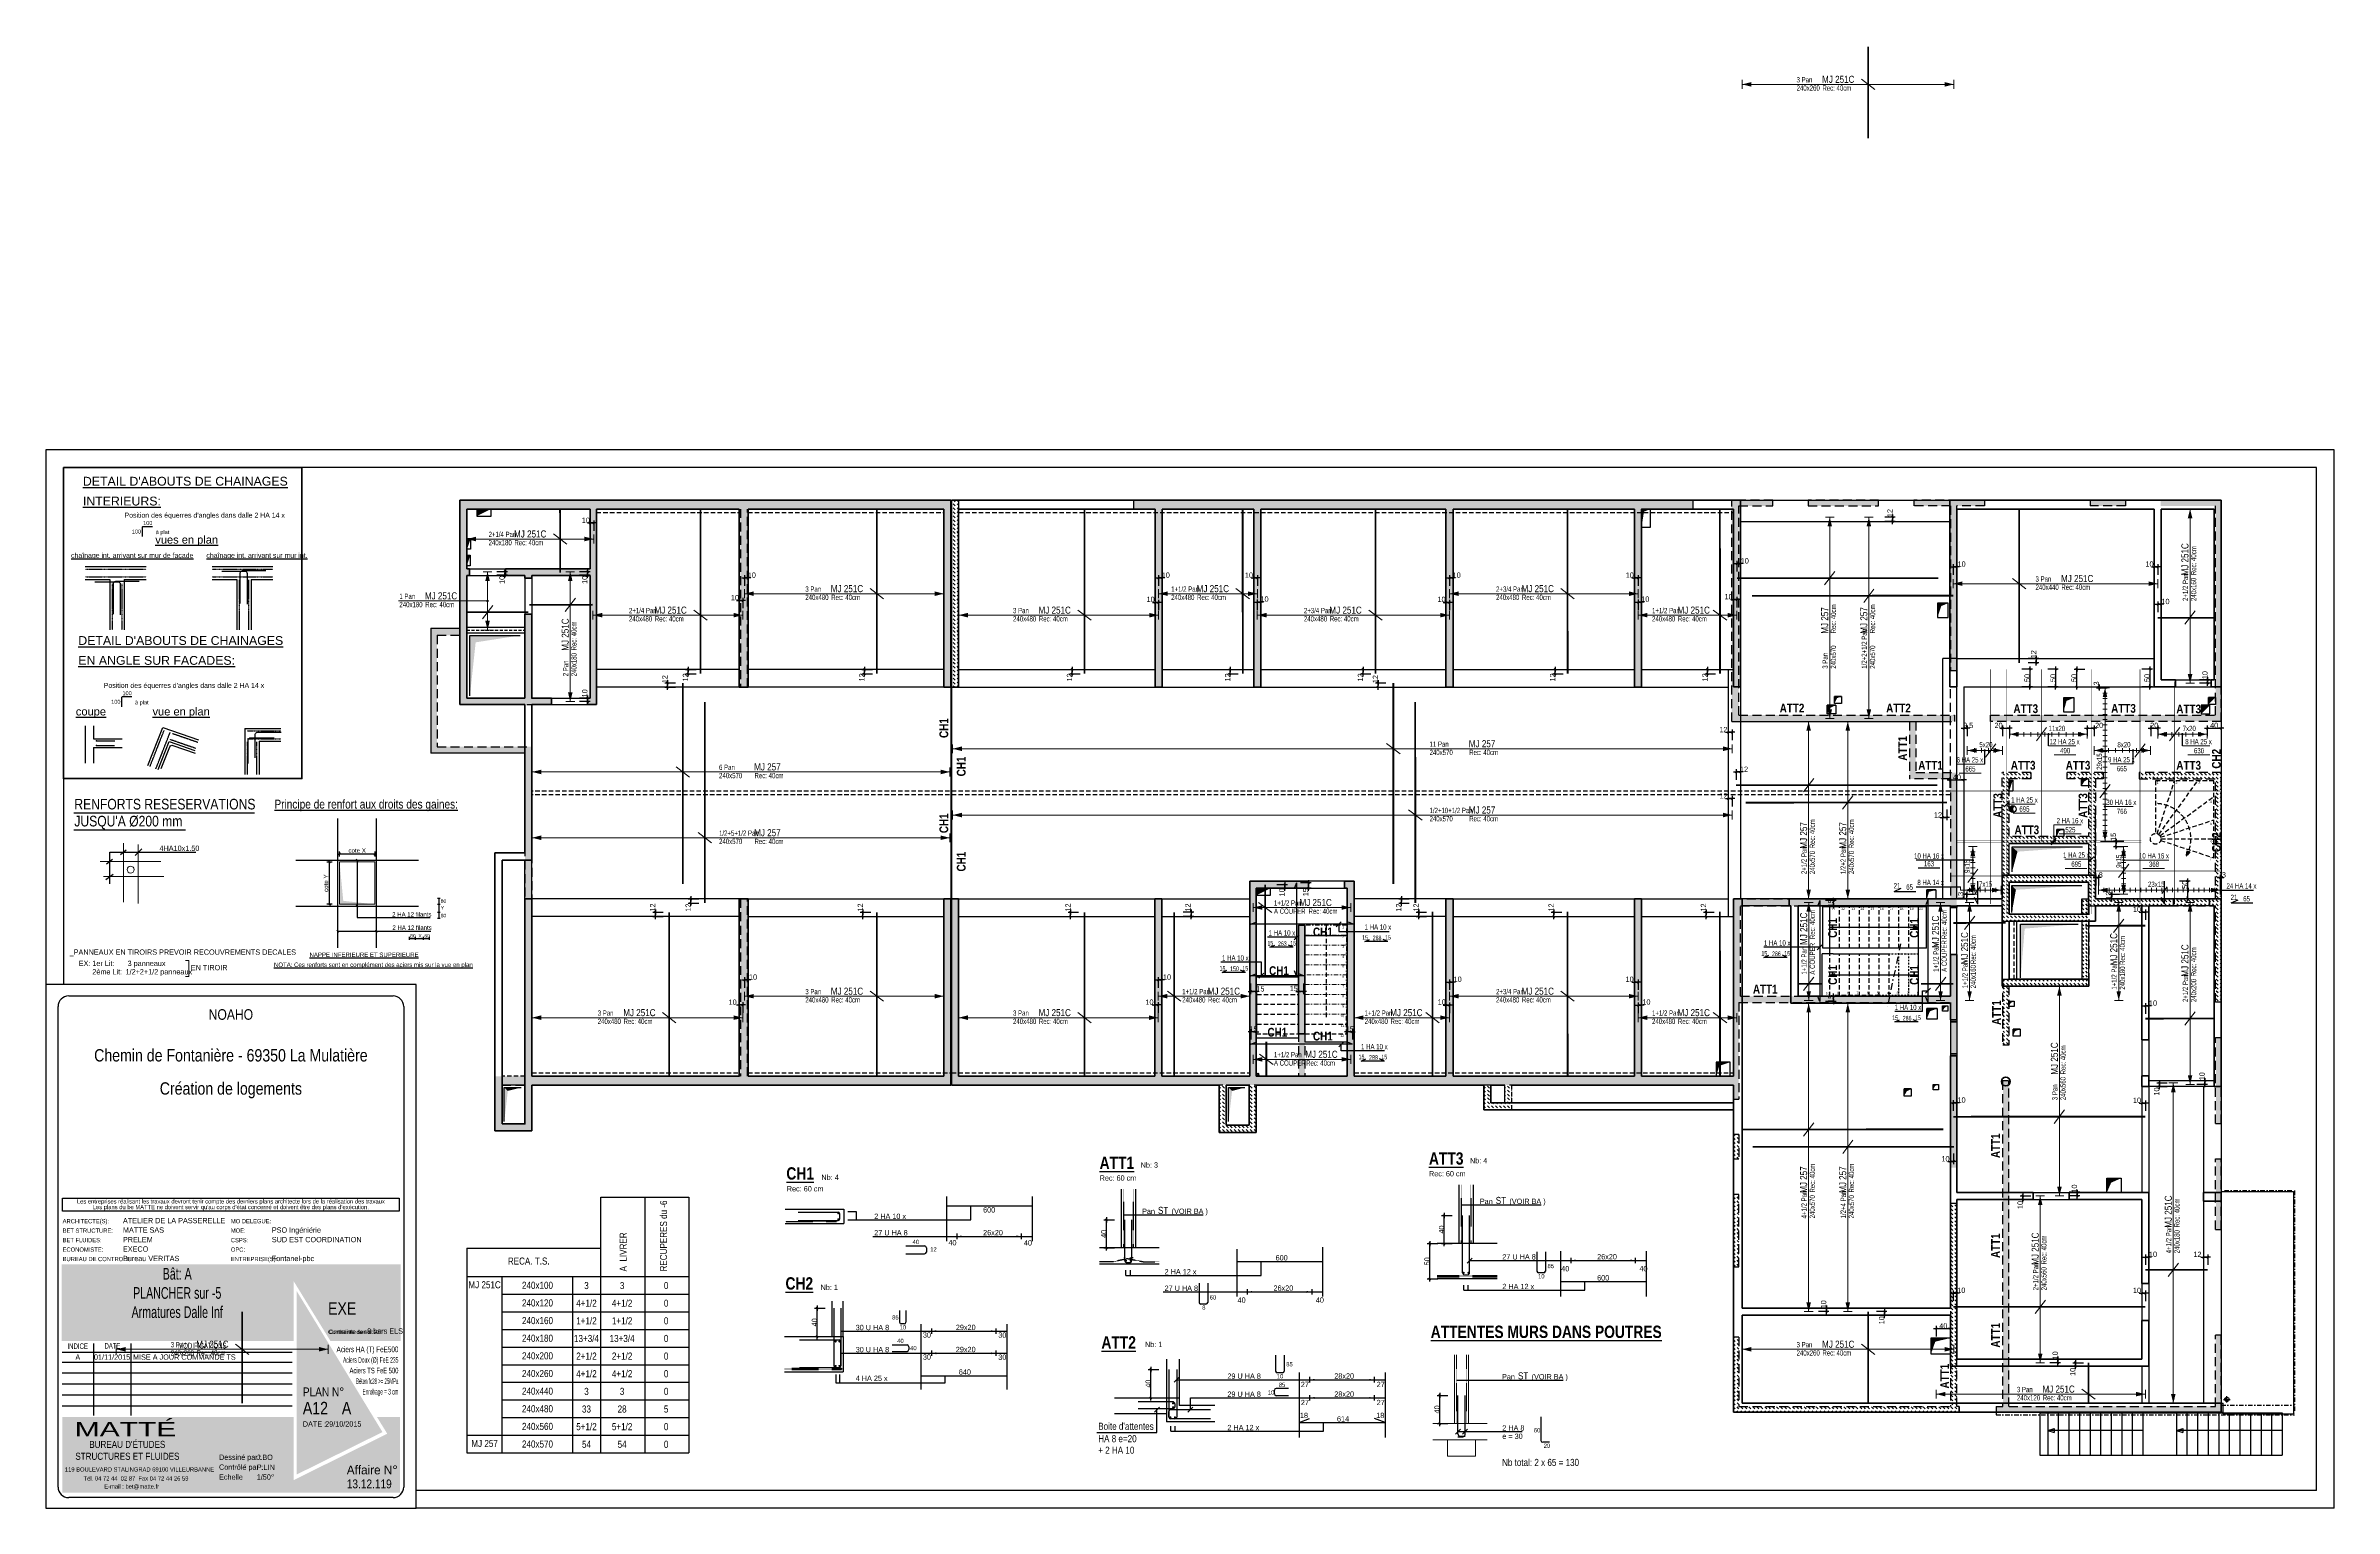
# Model space of a CAD drawing. Header units: millimetres. Extents: x 2049 to 26244, y -43633 to -34245.
# Drawn here: x 19194 to 25684, y -38390 to -34245 of the extents above; entities that cross this region are included whole.
import ezdxf
from ezdxf.enums import TextEntityAlignment as Align

# ---------------------------------------------------------------- set-up
doc = ezdxf.new("R2010")
doc.units = ezdxf.units.MM
for name, pattern in [('CACHE', [9.525, 6.35, -3.175]), ('CACHE2', [0.1875, 0.125, -0.0625]), ('CACHEX2', [19.05, 12.7, -6.35]), ('TIRETPT2', [12.7, 6.35, -3.175, 0, -3.175]), ('TIRETPTX2', [50.8, 25.4, -12.7, 0, -12.7])]:
    doc.linetypes.add(name, pattern=pattern)
for name, color, linetype in [('01-Cad  2', 1, 'Continuous'), ('01-cartouche', 7, 'Continuous'), ('01-cartouche-cage A', 7, 'Continuous'), ('01_arm', 50, 'Continuous'), ('01_ARM_INF', 2, 'Continuous'), ('01_ARMA_INF', 50, 'Continuous'), ('01_cote_gen', 4, 'Continuous'), ('01_linteaux', 2, 'Continuous'), ('01_murs_sup', 2, 'CACHEX2'), ('01_resv', 32, 'Continuous'), ('01_texte', 230, 'Continuous'), ('_CAD_2_', 2, 'Continuous'), ('AA_COTES', 2, 'Continuous')]:
    doc.layers.add(name, color=color, linetype=linetype)
for name, color, linetype, lineweight in [('01_coupés', 2, 'Continuous', 50), ('01_hachures', 10, 'Continuous', 5), ('01_murs_coup', 5, 'Continuous', 60), ('01_poutres', 2, 'Continuous', 18), ('01_résv', 32, 'Continuous', 9), ('01_sem', 42, 'Continuous', 15), ('01_tram_axes', 2, 'TIRETPTX2', 9)]:
    doc.layers.add(name, color=color, linetype=linetype, lineweight=lineweight)
doc.styles.add('cartouche', font='ARIALN.TTF', dxfattribs={"width": 0.01})
doc.styles.add('Eurostile', font='')
doc.styles.add('MATTE_TXT', font='arial.ttf')
doc.styles.add('michel-cote', font='ARIALN.TTF')
doc.styles.add('NARROW', font='ARIALN.TTF')
doc.styles.add('PATIO', font='ARIALN.TTF')
doc.styles.add('STYLE2', font='ARIALN.TTF')
doc.styles.add('stylemattecart', font='ARIALN.TTF')
doc.styles.add('Titre', font='ariblk.ttf')
doc.styles.get('Eurostile').set_extended_font_data('Eurostile')
doc.dimstyles.new('cot50-oblique', dxfattribs={"dimtxt": 12.5, "dimasz": 1, "dimexe": 7.5, "dimexo": 5, "dimgap": 3.5, "dimtad": 1, "dimdec": 1, "dimrnd": 0.5, "dimtxsty": 'MATTE_TXT', "dimblk": 'cote-bar-oblique', "dimcen": 2.5, "dimse1": 1, "dimse2": 1, "dimclrd": 6, "dimclre": 9, "dimclrt": 256, "dimazin": 0, "dimtfac": 1, "dimtdec": 1, "dimtix": 1, "dimtmove": 2, "dimatfit": 3, "dimldrblk": 'NONE', "dimfxl": 1, "dimarcsym": 0})
doc.dimstyles.new('JB25', dxfattribs={"dimscale": 0.1, "dimtxt": 150, "dimasz": 15, "dimexe": 0.1, "dimexo": 0.1, "dimgap": 0.09, "dimtad": 1, "dimdec": 1, "dimlfac": 0.5, "dimdsep": 46, "dimtxsty": 'STYLE2', "dimblk1": 'BOND_G', "dimblk2": 'BOND_D', "dimsah": 1, "dimcen": 1.5, "dimdle": 0.01, "dimse1": 1, "dimse2": 1, "dimclrd": 4, "dimclre": 2, "dimclrt": 6, "dimazin": 2, "dimtfac": 2.333333, "dimtdec": 1, "dimtix": 1, "dimtmove": 2, "dimatfit": 3, "dimldrblk": 'BOND_G', "dimfxl": 1, "dimtolj": 1, "dimtzin": 0, "dimarcsym": 0})
doc.dimstyles.new('JB50', dxfattribs={"dimscale": 0.1, "dimtxt": 150, "dimasz": 15, "dimexe": 0.1, "dimexo": 0.1, "dimgap": 0.09, "dimtad": 1, "dimdec": 1, "dimdsep": 46, "dimtxsty": 'STYLE2', "dimblk1": 'BOND_G', "dimblk2": 'BOND_D', "dimsah": 1, "dimcen": 1.5, "dimdle": 0.01, "dimse1": 1, "dimse2": 1, "dimclrd": 4, "dimclre": 2, "dimclrt": 6, "dimazin": 2, "dimtfac": 2.333333, "dimtdec": 1, "dimtix": 1, "dimtmove": 2, "dimatfit": 3, "dimldrblk": 'BOND_G', "dimfxl": 1, "dimtolj": 1, "dimtzin": 0, "dimarcsym": 0})
pattern_1 = [(135, (9840.627, -22999.328), (-11.2253202, 9e-16), [7.9375, -7.9375])]
pattern_2 = [(135, (3834.977, -35291.209), (-11.22532, 9e-16), [7.9375, -7.9375])]

# ---------------------------------------------------------------- blocks, each defined once
blk = doc.blocks.new('cartstruc')
at = {"layer": '01-cartouche-cage A', "linetype": 'Continuous'}
h = blk.add_hatch(color=9, dxfattribs=at)
h.dxf.hatch_style = 2
h.paths.add_polyline_path([(-43.6, 691.3), (-1004.8, 691.3), (-1004.8, 473.8), (-347.3, 473.8), (-347.3, 644.1), (-242.5, 473.8), (-43.6, 473.8)])
h.paths.add_polyline_path([(-951, 670.1), (-407.9, 670.1), (-407.9, 498.5), (-951, 498.5)], flags=24)
h.paths.add_polyline_path([(-223.9, 590.8), (-105, 590.8), (-105, 608.8), (-223.9, 608.8)], flags=24)
h.paths.add_polyline_path([(-224.7, 609.7), (-105.7, 609.7), (-105.7, 627.7), (-224.7, 627.7)], flags=24)
h.paths.add_polyline_path([(-226.3, 624.9), (-64.8, 624.9), (-64.8, 652.4), (-226.3, 652.4)], flags=24)
h.paths.add_polyline_path([(-226.3, 646.9), (-85, 646.9), (-85, 674.3), (-226.3, 674.3)], flags=24)
h = blk.add_hatch(color=1, dxfattribs=at)
h.dxf.hatch_style = 2
h.paths.add_polyline_path([(-338.4, 615.7), (-338.4, 95.5), (-95.1, 215.8)])
h.paths.add_polyline_path([(-318.9, 264.4), (-190.8, 265.4), (-191.1, 303.5), (-319.2, 302.5)], flags=24)
h.paths.add_polyline_path([(-326.5, 202.5), (-70.2, 203.9), (-70.5, 265.1), (-326.9, 263.8)], flags=9)
h = blk.add_hatch(color=8, dxfattribs=at)
h.dxf.hatch_style = 2
h.paths.add_polyline_path([(-45, 258.5), (-110.7, 258.5), (-81.6, 211.1), (-347.1, 79.6), (-347.1, 258.5), (-1003.4, 258.5), (-1003.4, 43.7), (-45, 43.7)])
h.paths.add_polyline_path([(-202.1, 89.1), (-60, 89.1), (-60, 127.9), (-202.1, 127.9)], flags=24)
h.paths.add_polyline_path([(-999.3, 201), (-637.8, 201), (-637.8, 47), (-999.3, 47)], flags=24)
h.paths.add_polyline_path([(-978.3, 193.3), (-435, 193.3), (-435, 254.8), (-978.3, 254.8)], flags=24)
h.paths.add_polyline_path([(-559.9, 135.5), (-504.8, 135.5), (-504.8, 166.4), (-559.9, 166.4)], flags=24)
h.paths.add_polyline_path([(-203.2, 50.3), (-56.6, 50.3), (-56.6, 88.6), (-203.2, 88.6)], flags=24)
h.paths.add_polyline_path([(-457.1, 55), (-402.4, 55), (-402.4, 85.9), (-457.1, 85.9)], flags=24)
h.paths.add_polyline_path([(-458.8, 92.7), (-404.1, 92.7), (-404.1, 123.6), (-458.8, 123.6)], flags=24)
h.paths.add_polyline_path([(-557.8, 55.3), (-498.9, 55.3), (-498.9, 86.2), (-557.8, 86.2)], flags=24)
h.paths.add_polyline_path([(-550.6, 93.7), (-498.3, 93.7), (-498.3, 124.6), (-550.6, 124.6)], flags=24)
h.paths.add_polyline_path([(-459.9, 172.5), (-408.3, 172.5), (-408.3, 203.4), (-459.9, 203.4)], flags=24)
h.paths.add_polyline_path([(-547.6, 175), (-500.7, 175), (-500.7, 205.9), (-547.6, 205.9)], flags=24)
h.paths.add_polyline_path([(-562.3, 213.8), (-499.3, 213.8), (-499.3, 244.7), (-562.3, 244.7)], flags=8)
h.paths.add_polyline_path([(-458.6, 213), (-411.3, 213), (-411.3, 243.9), (-458.6, 243.9)], flags=24)
h.paths.add_polyline_path([(-457.7, 133.4), (-405.4, 133.4), (-405.4, 164.4), (-457.7, 164.4)], flags=24)
for p, q in [((0, 1485), (-1050, 1485)), ((-1050, 1485), (-1050, 0)), ((0, 0), (0, 1485)), ((-1050, 0), (0, 0))]:
    blk.add_line(p, q, dxfattribs=at)
at = {"layer": '01-cartouche-cage A', "color": 7, "linetype": 'Continuous'}
for p, q in [((-985, 1452), (-65, 1452)), ((-1015, 60), (-1015, 1422)), ((-35, 1422), (-35, 292.1)), ((-35, 292.1), (-35, 60)), ((-65, 30), (-985, 30))]:
    blk.add_line(p, q, dxfattribs=at)
at = {"layer": '01-cartouche-cage A', "color": 7}
for p, q in [((-1002.2, 879.3), (-48.1, 879.3)), ((-1002.2, 842.3), (-1002.2, 879.3)), ((-48.1, 879.3), (-48.1, 842.3)), ((-48.1, 842.3), (-1002.2, 842.3))]:
    blk.add_line(p, q, dxfattribs=at)
at = {"layer": '01-cartouche-cage A', "color": 8}
for p, q in [((-914.7, 466.6), (-914.7, 263.2)), ((-809.1, 466.6), (-809.1, 263.2)), ((-1003.6, 442.3), (-351, 442.3)), ((-1003.6, 414.4), (-351, 414.4)), ((-1003.6, 383.3), (-351, 383.3)), ((-1003.6, 352.2), (-351, 352.2)), ((-1003.6, 321.1), (-351, 321.1)), ((-1003.6, 290), (-351, 290))]:
    blk.add_line(p, q, dxfattribs=at)
at = {"layer": '01-cartouche-cage A', "color": 7, "linetype": 'Continuous'}
for centre, start, end in [((-985, 1422), 90, 180), ((-65, 1422), 0, 90), ((-985, 60), 180, 270), ((-65, 60), 270, 0)]:
    blk.add_arc(centre, 30, start, end, dxfattribs=at)
at = {"layer": '01-cartouche-cage A', "color": 7, "style": 'stylemattecart'}
for s, p in [('Les entreprises réalisant les travaux devront tenir compte des derniers plans architecte lors de la réalisation des travaux', (-525.1, 869.8)), ("Les plans du be MATTE ne doivent servir qu'au corps d'état concerné et doivent être des plans d'exécution.", (-525.1, 853.7))]:
    blk.add_text(s, height=12, dxfattribs=at).set_placement(p, align=Align.MIDDLE_CENTER)
at = {"layer": '01-cartouche-cage A', "color": 8, "style": 'cartouche'}
for s, p in [('ARCHITECTE(S):', (-1002.2, 807.7)), ('BET STRUCTURE:', (-1002.2, 780.9)), ('MO DELEGUE:', (-525.1, 807.7)), ('MOE:', (-525.1, 780.9)), ('BET FLUIDES:', (-1002.2, 753.9)), ('ECONOMISTE:', (-1002.2, 727.1)), ('OPC:', (-525.1, 727.1)), ('CSPS:', (-525.1, 753.9)), ('BUREAU DE CONTROLE:', (-1002.2, 700.3)), ('ENTREPRISE(S):', (-525.1, 700.3))]:
    blk.add_text(s, height=12, dxfattribs=at).set_placement(p)
at = {"layer": '01-cartouche-cage A', "color": 7, "style": 'stylemattecart'}
for s, height, width, p, p2 in [('INDICE', 16, 0.941138, (-988.7, 451.3), (-930.3, 451.3)), ('DATE', 16, 0.922192, (-883.4, 452), (-838.3, 452)), ('MODIFICATIONS', 16, 0.943218, (-674.7, 452.8), (-537.3, 452.8)), ('Aciers HA (T) FeE500', 16, 0.978863, (-225.4, 442.3), (-49.9, 442.3)), ('Aciers Doux (Ø) FeE 235', 16, 0.76709, (-207, 412.3), (-49.9, 412.3)), ('Aciers TS FeE 500', 16, 0.901377, (-188.6, 382.3), (-49.9, 382.3)), ('Béton fc28 >= 25MPa', 16, 0.678142, (-170.1, 352.3), (-49.9, 352.3)), ('Enrobage = 3 cm', 16, 0.726904, (-151.7, 322.3), (-49.9, 322.3)), ('Affaire N°', 25, 1.15762, (-196.3, 96), (-51.1, 96))]:
    blk.add_text(s, height=height, dxfattribs=dict(at, width=width)).set_placement(p, p2, align=Align.FIT)
for s, height, p in [('Contrainte de sol:', 12, (-249.5, 493.8)), ('Contrainte sur le sol:', 12, (-246.5, 494.4)), ('Dessiné par :', 15, (-558.6, 137)), ('119 BOULEVARD STALINGRAD 69100 VILLEURBANNE', 12, (-995.8, 103.8)), ('Tél. 04 72 44  02 87  Fax 04 72 44 26 59', 12, (-942.6, 78.4)), ('E-mail : bet@matte.fr', 12, (-884.2, 55.6)), ('Contrôlé par :', 15, (-558.6, 108.9)), ('Echelle         :', 15, (-558.6, 80.8))]:
    blk.add_text(s, height=height, dxfattribs=at).set_placement(p)
at = {"layer": '01-cartouche-cage A', "color": 255, "style": 'stylemattecart'}
for s, height, p in [('PLAN N°', 25, (-321, 317.2)), ("BUREAU D'ÉTUDES", 20, (-926.6, 170.9)), ('DATE :', 15, (-321, 231.2)), ('STRUCTURES ET FLUIDES', 20, (-966.1, 137.2))]:
    blk.add_text(s, height=height, dxfattribs=at).set_placement(p)
at = {"layer": '01-cartouche-cage A', "color": 255, "style": 'stylemattecart', "width": 1.812358}
blk.add_text('MATTÉ', height=41, dxfattribs=at).set_placement((-968, 203.6), (-679.6, 203.6), align=Align.FIT)
at = {"layer": '01-cartouche-cage A', "color": 7, "style": 'stylemattecart'}
for tag, height, p in [('NOMCLIENT', 30, (-525, 1399.6)), ('ADRESSE1CLIENT', 25, (-525, 1326.7)), ('ADRESSE2CLIENT', 25, (-525, 1283.9)), ('NOMAFFAIRE1', 45, (-525.1, 1189.8)), ('NOMAFFAIRE2', 45, (-525.1, 1110.4)), ('NOMAFFAIRE3', 45, (-525.1, 1031.7)), ('ADRESSE1AFFAIRE', 20, (-525.1, 943.3)), ('ADRESSE2AFFAIRE', 20, (-525.1, 909.2)), ('INDICE-A', 15, (-959.1, 428.4)), ('INDICE-B', 15, (-959.1, 400.5)), ('DATE-A', 15, (-861.9, 428.4)), ('DATE-B', 15, (-861.9, 400.5)), ('INDICE-C', 15, (-959.1, 369.4)), ('INDICE-D', 15, (-959.1, 338.3)), ('DATE-C', 15, (-861.9, 369.4)), ('DATE-D', 15, (-861.9, 338.3)), ('INDICE-E', 15, (-959.1, 307.2)), ('INDICE-F', 15, (-959.1, 276.1)), ('DATE-E', 15, (-861.9, 307.2)), ('DATE-F', 15, (-861.9, 276.1))]:
    blk.add_attdef(tag, text='', height=height, dxfattribs=at).set_placement(p, align=Align.MIDDLE_CENTER)
for tag, height, p in [('NOMARCHI', 15, (-831.1, 803.3)), ('BETSTRUCTURE', 15, (-831.1, 776.5)), ('MODEL', 15, (-408.9, 803.3)), ('MOE', 15, (-408.9, 776.5)), ('BETFLUIDES', 15, (-831.1, 749.5)), ('ECONOMISTE', 15, (-831.1, 722.7)), ('BDC', 15, (-831.1, 695.9)), ('CSPS', 15, (-408.9, 749.5)), ('OPC', 15, (-408.9, 722.7)), ('NOMENTREPRISE', 15, (-408.9, 695.9)), ('NUMBAT', 27, (-249.5, 614.7)), ('PHASE', 35, (-249.5, 537.9)), ('CONT-SOL', 12, (-138.6, 490.2)), ('NOMDESS', 15, (-451.8, 132.3)), ('NOMING', 15, (-451.8, 104.3)), ('ECH', 15, (-451.8, 76.3)), ('NUMAFF', 25, (-196.3, 48.9))]:
    blk.add_attdef(tag, text='', height=height, dxfattribs=at).set_placement(p, align=Align.BOTTOM_LEFT)
at = {"layer": '01-cartouche-cage A', "color": 7, "style": 'stylemattecart', "width": 0.8}
for tag, p in [('TITRTEPLAN1', (-677.3, 664.6)), ('TITRTEPLAN2', (-677.3, 610.2)), ('TITRTEPLAN3', (-677.3, 556)), ('TITRTEPLAN4', (-677.3, 501.4))]:
    blk.add_attdef(tag, text='', height=33, dxfattribs=at).set_placement(p, align=Align.MIDDLE_CENTER)
at = {"layer": '01-cartouche-cage A', "color": 7, "style": 'stylemattecart'}
for tag, p in [('MODIF-A', (-802.6, 428.4)), ('MODIF-B', (-802.6, 400.5)), ('MODIF-C', (-802.6, 369.4)), ('MODIF-D', (-802.6, 338.3)), ('MODIF-E', (-802.6, 307.2)), ('MODIF-F', (-802.6, 276.1))]:
    blk.add_attdef(tag, text='', height=15, dxfattribs=at).set_placement(p, align=Align.MIDDLE_LEFT)
at = {"layer": '01-cartouche-cage A', "color": 255, "style": 'stylemattecart'}
for tag, height, p in [('N°P', 35, (-321, 256)), ('IP', 35, (-210.3, 256)), ('DATEPLAN', 15, (-257.7, 226.8))]:
    blk.add_attdef(tag, text='', height=height, dxfattribs=at).set_placement(p, align=Align.BOTTOM_LEFT)
blk = doc.blocks.new('BOND_G')
at = {"layer": 'AA_COTES', "color": 0}
for p, q in [((5, 0), (-5, 0)), ((1.8, 1.8), (-1.8, -1.8)), ((0, -5), (0, 15))]:
    blk.add_line(p, q, dxfattribs=at)
blk = doc.blocks.new('BOND_D')
at = {"layer": 'AA_COTES', "color": 0}
for p, q in [((5, 0), (-5, 0)), ((-1.8, -1.8), (1.8, 1.8)), ((0, 5), (0, -15))]:
    blk.add_line(p, q, dxfattribs=at)
blk = doc.blocks.new('*D9406')
at = {"layer": '01_cote_gen', "color": 4, "lineweight": -2, "transparency": 16777216}
blk.add_line((25324.8, -36179.1), (25361.8, -36179.1), dxfattribs=at)
at = {"layer": 'Defpoints', "color": 0, "transparency": 16777216}
for p in [(25323.3, -36184), (25363.3, -36179.1), (25363.3, -36184)]:
    blk.add_point(p, dxfattribs=at)
at = {"layer": '01_cote_gen', "color": 4, "lineweight": -2, "transparency": 16777216, "xscale": 1.5, "yscale": 1.5, "zscale": 1.5, "rotation": 180}
blk.add_blockref('BOND_G', (25323.3, -36179.1), dxfattribs=at)
at = {"layer": '01_cote_gen', "color": 4, "lineweight": -2, "transparency": 16777216, "xscale": 1.5, "yscale": 1.5, "zscale": 1.5}
blk.add_blockref('BOND_D', (25363.3, -36179.1), dxfattribs=at)
at = {"layer": '01_cote_gen', "color": 6, "transparency": 16777216, "insert": (25343.3, -36171.5), "char_height": 15, "attachment_point": 5, "style": 'STYLE2'}
blk.add_mtext('\\A1;40', dxfattribs=at)
blk = doc.blocks.new('*D9407')
at = {"layer": '01_cote_gen', "color": 4, "lineweight": -2, "transparency": 16777216}
blk.add_line((25164.8, -36179.1), (25181.8, -36179.1), dxfattribs=at)
at = {"layer": 'Defpoints', "color": 0, "transparency": 16777216}
for p in [(25183.3, -36179.1), (25183.3, -36184), (25163.3, -36230)]:
    blk.add_point(p, dxfattribs=at)
at = {"layer": '01_cote_gen', "color": 4, "lineweight": -2, "transparency": 16777216, "xscale": 1.5, "yscale": 1.5, "zscale": 1.5, "rotation": 180}
blk.add_blockref('BOND_G', (25163.3, -36179.1), dxfattribs=at)
at = {"layer": '01_cote_gen', "color": 4, "lineweight": -2, "transparency": 16777216, "xscale": 1.5, "yscale": 1.5, "zscale": 1.5}
blk.add_blockref('BOND_D', (25183.3, -36179.1), dxfattribs=at)
at = {"layer": '01_cote_gen', "color": 6, "transparency": 16777216, "insert": (25173.3, -36171.5), "char_height": 15, "attachment_point": 5, "style": 'STYLE2'}
blk.add_mtext('\\A1;20', dxfattribs=at)
blk = doc.blocks.new('*D9408')
at = {"layer": '01_cote_gen', "color": 4, "lineweight": -2, "transparency": 16777216}
blk.add_line((24984.8, -36179.1), (25001.8, -36179.1), dxfattribs=at)
at = {"layer": 'Defpoints', "color": 0, "transparency": 16777216}
for p in [(24983.3, -36209), (25003.3, -36179.1), (25003.3, -36230)]:
    blk.add_point(p, dxfattribs=at)
at = {"layer": '01_cote_gen', "color": 4, "lineweight": -2, "transparency": 16777216, "xscale": 1.5, "yscale": 1.5, "zscale": 1.5, "rotation": 180}
blk.add_blockref('BOND_G', (24983.3, -36179.1), dxfattribs=at)
at = {"layer": '01_cote_gen', "color": 4, "lineweight": -2, "transparency": 16777216, "xscale": 1.5, "yscale": 1.5, "zscale": 1.5}
blk.add_blockref('BOND_D', (25003.3, -36179.1), dxfattribs=at)
at = {"layer": '01_cote_gen', "color": 6, "transparency": 16777216, "insert": (25017.1, -36171.5), "char_height": 15, "attachment_point": 5, "style": 'STYLE2'}
blk.add_mtext('\\A1;20', dxfattribs=at)
blk = doc.blocks.new('*D9409')
at = {"layer": '01_cote_gen', "color": 4, "lineweight": -2, "transparency": 16777216}
blk.add_line((24744.8, -36179.1), (24761.8, -36179.1), dxfattribs=at)
at = {"layer": 'Defpoints', "color": 0, "transparency": 16777216}
for p in [(24763.3, -36179.1), (24763.3, -36209), (24743.3, -36230)]:
    blk.add_point(p, dxfattribs=at)
at = {"layer": '01_cote_gen', "color": 4, "lineweight": -2, "transparency": 16777216, "xscale": 1.5, "yscale": 1.5, "zscale": 1.5, "rotation": 180}
blk.add_blockref('BOND_G', (24743.3, -36179.1), dxfattribs=at)
at = {"layer": '01_cote_gen', "color": 4, "lineweight": -2, "transparency": 16777216, "xscale": 1.5, "yscale": 1.5, "zscale": 1.5}
blk.add_blockref('BOND_D', (24763.3, -36179.1), dxfattribs=at)
at = {"layer": '01_cote_gen', "color": 6, "transparency": 16777216, "insert": (24731.8, -36171.5), "char_height": 15, "attachment_point": 5, "style": 'STYLE2'}
blk.add_mtext('\\A1;20', dxfattribs=at)
blk = doc.blocks.new('*D9410')
at = {"layer": '01_cote_gen', "color": 4, "lineweight": -2, "transparency": 16777216}
blk.add_line((24635.2, -36179.1), (24641.8, -36179.1), dxfattribs=at)
at = {"layer": 'Defpoints', "color": 0, "transparency": 16777216}
for p in [(24643.3, -36179.1), (24643.3, -36230), (24633.7, -36362.5)]:
    blk.add_point(p, dxfattribs=at)
at = {"layer": '01_cote_gen', "color": 4, "lineweight": -2, "transparency": 16777216, "xscale": 1.5, "yscale": 1.5, "zscale": 1.5, "rotation": 180}
blk.add_blockref('BOND_G', (24633.7, -36179.1), dxfattribs=at)
at = {"layer": '01_cote_gen', "color": 4, "lineweight": -2, "transparency": 16777216, "xscale": 1.5, "yscale": 1.5, "zscale": 1.5}
blk.add_blockref('BOND_D', (24643.3, -36179.1), dxfattribs=at)
at = {"layer": '01_cote_gen', "color": 6, "transparency": 16777216, "insert": (24645.7, -36171.5), "char_height": 15, "attachment_point": 5, "style": 'STYLE2'}
blk.add_mtext('\\A1;9.5', dxfattribs=at)
blk = doc.blocks.new('*D9353')
at = {"layer": '01_cote_gen', "color": 4, "lineweight": -2, "transparency": 16777216}
for p, q in [((25017.3, -36060.5), (25017.3, -36059)), ((25017.3, -36062), (25017.3, -36065)), ((25017.3, -36066.5), (25017.3, -36068))]:
    blk.add_line(p, q, dxfattribs=at)
at = {"layer": 'Defpoints', "color": 0, "transparency": 16777216}
for p in [(25017.3, -36065), (25039.8, -36062), (25046.2, -36065)]:
    blk.add_point(p, dxfattribs=at)
at = {"layer": '01_cote_gen', "color": 4, "lineweight": -2, "transparency": 16777216, "xscale": 1.5, "yscale": 1.5, "zscale": 1.5}
for name, p, rotation in [('BOND_G', (25017.3, -36062), 270), ('BOND_D', (25017.3, -36065), 90)]:
    blk.add_blockref(name, p, dxfattribs=dict(at, rotation=rotation))
at = {"layer": '01_cote_gen', "color": 6, "transparency": 16777216, "insert": (25009.2, -36052.5), "char_height": 15, "attachment_point": 5, "rotation": 90, "style": 'STYLE2'}
blk.add_mtext('\\A1;3', dxfattribs=at)
blk = doc.blocks.new('*D9354')
at = {"layer": '01_cote_gen', "color": 4, "lineweight": -2, "transparency": 16777216}
blk.add_line((25065.1, -36513.5), (25065.1, -36501.5), dxfattribs=at)
at = {"layer": 'Defpoints', "color": 0, "transparency": 16777216}
for p in [(25046.2, -36500), (25065.1, -36500), (25074, -36515)]:
    blk.add_point(p, dxfattribs=at)
at = {"layer": '01_cote_gen', "color": 4, "lineweight": -2, "transparency": 16777216, "xscale": 1.5, "yscale": 1.5, "zscale": 1.5}
for name, p, rotation in [('BOND_D', (25065.1, -36500), 90), ('BOND_G', (25065.1, -36515), 270)]:
    blk.add_blockref(name, p, dxfattribs=dict(at, rotation=rotation))
at = {"layer": '01_cote_gen', "color": 6, "transparency": 16777216, "insert": (25057.5, -36487.5), "char_height": 15, "attachment_point": 5, "rotation": 90, "style": 'STYLE2'}
blk.add_mtext('\\A1;15', dxfattribs=at)
blk = doc.blocks.new('*D9411')
at = {"layer": '01_cote_gen', "color": 4, "lineweight": -2, "transparency": 16777216}
blk.add_line((25052.7, -36661.5), (25052.7, -36651.5), dxfattribs=at)
at = {"layer": 'Defpoints', "color": 0, "transparency": 16777216}
for p in [(25052.7, -36650), (25092.7, -36650), (25117.8, -36663)]:
    blk.add_point(p, dxfattribs=at)
at = {"layer": '01_cote_gen', "color": 4, "lineweight": -2, "transparency": 16777216, "xscale": 1.5, "yscale": 1.5, "zscale": 1.5}
for name, p, rotation in [('BOND_D', (25052.7, -36650), 90), ('BOND_G', (25052.7, -36663), 270)]:
    blk.add_blockref(name, p, dxfattribs=dict(at, rotation=rotation))
at = {"layer": '01_cote_gen', "color": 6, "transparency": 16777216, "insert": (25043.8, -36654.2), "char_height": 15, "attachment_point": 5, "rotation": 90, "style": 'STYLE2'}
blk.add_mtext('\\A1;13', dxfattribs=at)
blk = doc.blocks.new('*D9355')
at = {"layer": '01_cote_gen', "color": 4, "lineweight": -2, "transparency": 16777216}
blk.add_line((24641.5, -36661.5), (24641.5, -36651.5), dxfattribs=at)
at = {"layer": 'Defpoints', "color": 0, "transparency": 16777216}
for p in [(24641.5, -36650), (24641.5, -36650), (24742.3, -36663)]:
    blk.add_point(p, dxfattribs=at)
at = {"layer": '01_cote_gen', "color": 4, "lineweight": -2, "transparency": 16777216, "xscale": 1.5, "yscale": 1.5, "zscale": 1.5}
for name, p, rotation in [('BOND_D', (24641.5, -36650), 90), ('BOND_G', (24641.5, -36663), 270)]:
    blk.add_blockref(name, p, dxfattribs=dict(at, rotation=rotation))
at = {"layer": '01_cote_gen', "color": 6, "transparency": 16777216, "insert": (24624.2, -36654.9), "char_height": 15, "attachment_point": 5, "rotation": 90, "style": 'STYLE2'}
blk.add_mtext('\\A1;13', dxfattribs=at)
blk = doc.blocks.new('*D9412')
at = {"layer": '01_cote_gen', "color": 4, "lineweight": -2, "transparency": 16777216}
blk.add_line((24820.6, -36013.5), (24820.6, -36060.5), dxfattribs=at)
at = {"layer": 'Defpoints', "color": 0, "transparency": 16777216}
for p in [(24709.5, -36012), (24709.5, -36062), (24820.6, -36062)]:
    blk.add_point(p, dxfattribs=at)
at = {"layer": '01_cote_gen', "color": 4, "lineweight": -2, "transparency": 16777216, "xscale": 1.5, "yscale": 1.5, "zscale": 1.5}
for name, p, rotation in [('BOND_G', (24820.6, -36012), 90), ('BOND_D', (24820.6, -36062), 270)]:
    blk.add_blockref(name, p, dxfattribs=dict(at, rotation=rotation))
at = {"layer": '01_cote_gen', "color": 6, "transparency": 16777216, "insert": (24813, -36037), "char_height": 15, "attachment_point": 5, "rotation": 90, "style": 'STYLE2'}
blk.add_mtext('\\A1;50', dxfattribs=at)
blk = doc.blocks.new('*D9413')
at = {"layer": '01_cote_gen', "color": 4, "lineweight": -2, "transparency": 16777216}
blk.add_line((25008.8, -36602.8), (25013.8, -36602.8), dxfattribs=at)
at = {"layer": 'Defpoints', "color": 0, "transparency": 16777216}
for p in [(25015.3, -36602.8), (25007.3, -36663), (25015.3, -36650.8)]:
    blk.add_point(p, dxfattribs=at)
at = {"layer": '01_cote_gen', "color": 4, "lineweight": -2, "transparency": 16777216, "xscale": 1.5, "yscale": 1.5, "zscale": 1.5, "rotation": 180}
blk.add_blockref('BOND_G', (25007.3, -36602.8), dxfattribs=at)
at = {"layer": '01_cote_gen', "color": 4, "lineweight": -2, "transparency": 16777216, "xscale": 1.5, "yscale": 1.5, "zscale": 1.5}
blk.add_blockref('BOND_D', (25015.3, -36602.8), dxfattribs=at)
at = {"layer": '01_cote_gen', "color": 6, "transparency": 16777216, "insert": (25021.7, -36595.2), "char_height": 15, "attachment_point": 5, "style": 'STYLE2'}
blk.add_mtext('\\A1;8', dxfattribs=at)
blk = doc.blocks.new('*D9356')
at = {"layer": '01_cote_gen', "color": 4, "lineweight": -2, "transparency": 16777216}
for p, q in [((25358.8, -36602.8), (25357.3, -36602.8)), ((25363.3, -36602.8), (25360.3, -36602.8)), ((25364.8, -36602.8), (25366.3, -36602.8))]:
    blk.add_line(p, q, dxfattribs=at)
at = {"layer": 'Defpoints', "color": 0, "transparency": 16777216}
for p in [(25360.3, -36602.8), (25360.3, -36650.8), (25363.3, -36650.8)]:
    blk.add_point(p, dxfattribs=at)
at = {"layer": '01_cote_gen', "color": 4, "lineweight": -2, "transparency": 16777216, "xscale": 1.5, "yscale": 1.5, "zscale": 1.5}
blk.add_blockref('BOND_D', (25360.3, -36602.8), dxfattribs=at)
at = {"layer": '01_cote_gen', "color": 4, "lineweight": -2, "transparency": 16777216, "xscale": 1.5, "yscale": 1.5, "zscale": 1.5, "rotation": 180}
blk.add_blockref('BOND_G', (25363.3, -36602.8), dxfattribs=at)
at = {"layer": '01_cote_gen', "color": 6, "transparency": 16777216, "insert": (25371.1, -36595), "char_height": 15, "attachment_point": 5, "style": 'STYLE2'}
blk.add_mtext('\\A1;3', dxfattribs=at)
blk = doc.blocks.new('*D9357')
at = {"layer": '01_cote_gen', "color": 4, "lineweight": -2, "transparency": 16777216}
blk.add_line((24893.8, -36013.5), (24893.8, -36060.5), dxfattribs=at)
at = {"layer": 'Defpoints', "color": 0, "transparency": 16777216}
for p in [(24853.6, -36012), (24853.6, -36062), (24893.8, -36062)]:
    blk.add_point(p, dxfattribs=at)
at = {"layer": '01_cote_gen', "color": 4, "lineweight": -2, "transparency": 16777216, "xscale": 1.5, "yscale": 1.5, "zscale": 1.5}
for name, p, rotation in [('BOND_G', (24893.8, -36012), 90), ('BOND_D', (24893.8, -36062), 270)]:
    blk.add_blockref(name, p, dxfattribs=dict(at, rotation=rotation))
at = {"layer": '01_cote_gen', "color": 6, "transparency": 16777216, "insert": (24886.1, -36037), "char_height": 15, "attachment_point": 5, "rotation": 90, "style": 'STYLE2'}
blk.add_mtext('\\A1;50', dxfattribs=at)
blk = doc.blocks.new('*D9358')
at = {"layer": '01_cote_gen', "color": 4, "lineweight": -2, "transparency": 16777216}
blk.add_line((25160.8, -36013.5), (25160.8, -36060.5), dxfattribs=at)
at = {"layer": 'Defpoints', "color": 0, "transparency": 16777216}
for p in [(25133.1, -36012), (25113.1, -36062), (25160.8, -36062)]:
    blk.add_point(p, dxfattribs=at)
at = {"layer": '01_cote_gen', "color": 4, "lineweight": -2, "transparency": 16777216, "xscale": 1.5, "yscale": 1.5, "zscale": 1.5}
for name, p, rotation in [('BOND_G', (25160.8, -36012), 90), ('BOND_D', (25160.8, -36062), 270)]:
    blk.add_blockref(name, p, dxfattribs=dict(at, rotation=rotation))
at = {"layer": '01_cote_gen', "color": 6, "transparency": 16777216, "insert": (25153.2, -36037), "char_height": 15, "attachment_point": 5, "rotation": 90, "style": 'STYLE2'}
blk.add_mtext('\\A1;50', dxfattribs=at)
blk = doc.blocks.new('*D9414')
at = {"layer": '01_cote_gen', "color": 4, "lineweight": -2, "transparency": 16777216}
blk.add_line((24953.7, -36060.5), (24953.7, -36013.5), dxfattribs=at)
at = {"layer": 'Defpoints', "color": 0, "transparency": 16777216}
for p in [(24953.7, -36012), (24994.7, -36012), (24994.7, -36062)]:
    blk.add_point(p, dxfattribs=at)
at = {"layer": '01_cote_gen', "color": 4, "lineweight": -2, "transparency": 16777216, "xscale": 1.5, "yscale": 1.5, "zscale": 1.5}
for name, p, rotation in [('BOND_D', (24953.7, -36012), 90), ('BOND_G', (24953.7, -36062), 270)]:
    blk.add_blockref(name, p, dxfattribs=dict(at, rotation=rotation))
at = {"layer": '01_cote_gen', "color": 6, "transparency": 16777216, "insert": (24946.1, -36037), "char_height": 15, "attachment_point": 5, "rotation": 90, "style": 'STYLE2'}
blk.add_mtext('\\A1;50', dxfattribs=at)
blk = doc.blocks.new('*D9415')
at = {"layer": '01_cote_gen', "color": 4, "lineweight": -2, "transparency": 16777216}
blk.add_line((24595.2, -36325.9), (24632.2, -36325.9), dxfattribs=at)
at = {"layer": 'Defpoints', "color": 0, "transparency": 16777216}
for p in [(24633.7, -36325.9), (24593.7, -36357.5), (24633.7, -36357.5)]:
    blk.add_point(p, dxfattribs=at)
at = {"layer": '01_cote_gen', "color": 4, "lineweight": -2, "transparency": 16777216, "xscale": 1.5, "yscale": 1.5, "zscale": 1.5, "rotation": 180}
blk.add_blockref('BOND_G', (24593.7, -36325.9), dxfattribs=at)
at = {"layer": '01_cote_gen', "color": 4, "lineweight": -2, "transparency": 16777216, "xscale": 1.5, "yscale": 1.5, "zscale": 1.5}
blk.add_blockref('BOND_D', (24633.7, -36325.9), dxfattribs=at)
at = {"layer": '01_cote_gen', "color": 6, "transparency": 16777216, "insert": (24613.7, -36318.3), "char_height": 15, "attachment_point": 5, "style": 'STYLE2'}
blk.add_mtext('\\A1;40', dxfattribs=at)
blk = doc.blocks.new('*D9416')
at = {"layer": '01_cote_gen', "color": 4, "lineweight": -2, "transparency": 16777216}
blk.add_line((25267.6, -36614.5), (25267.6, -36661.5), dxfattribs=at)
at = {"layer": 'Defpoints', "color": 0, "transparency": 16777216}
for p in [(25202.6, -36613), (25202.6, -36663), (25267.6, -36663)]:
    blk.add_point(p, dxfattribs=at)
at = {"layer": '01_cote_gen', "color": 4, "lineweight": -2, "transparency": 16777216, "xscale": 1.5, "yscale": 1.5, "zscale": 1.5}
for name, p, rotation in [('BOND_G', (25267.6, -36613), 90), ('BOND_D', (25267.6, -36663), 270)]:
    blk.add_blockref(name, p, dxfattribs=dict(at, rotation=rotation))
at = {"layer": '01_cote_gen', "color": 6, "transparency": 16777216, "insert": (25259.9, -36623.2), "char_height": 15, "attachment_point": 5, "rotation": 90, "style": 'STYLE2'}
blk.add_mtext('\\A1;50', dxfattribs=at)
blk = doc.blocks.new('*D9359')
at = {"layer": '01_cote_gen', "color": 4, "lineweight": -2, "ltscale": 0.5, "transparency": 16777216}
blk.add_line((23147.2, -38149), (23147.2, -38072), dxfattribs=at)
at = {"layer": 'Defpoints', "color": 0, "ltscale": 0.5, "transparency": 16777216}
for p in [(23147.2, -38070.5), (23198.8, -38070.5), (23180.9, -38150.5)]:
    blk.add_point(p, dxfattribs=at)
at = {"layer": '01_cote_gen', "color": 4, "lineweight": -2, "ltscale": 0.5, "transparency": 16777216, "xscale": 1.5, "yscale": 1.5, "zscale": 1.5}
for name, p, rotation in [('BOND_D', (23147.2, -38070.5), 90), ('BOND_G', (23147.2, -38150.5), 270)]:
    blk.add_blockref(name, p, dxfattribs=dict(at, rotation=rotation))
at = {"layer": '01_cote_gen', "color": 6, "ltscale": 0.5, "transparency": 16777216, "insert": (23139.5, -38110.5), "char_height": 15, "attachment_point": 5, "rotation": 90, "style": 'STYLE2'}
blk.add_mtext('\\A1;40', dxfattribs=at)
blk = doc.blocks.new('*D9360')
at = {"layer": '01_cote_gen', "color": 4, "lineweight": -2, "ltscale": 0.5, "transparency": 16777216}
blk.add_line((22202.2, -37651.2), (22202.2, -37574.2), dxfattribs=at)
at = {"layer": 'Defpoints', "color": 0, "ltscale": 0.5, "transparency": 16777216}
for p in [(22202.2, -37572.7), (22253.8, -37572.7), (22235.9, -37652.7)]:
    blk.add_point(p, dxfattribs=at)
at = {"layer": '01_cote_gen', "color": 4, "lineweight": -2, "ltscale": 0.5, "transparency": 16777216, "xscale": 1.5, "yscale": 1.5, "zscale": 1.5}
for name, p, rotation in [('BOND_D', (22202.2, -37572.7), 90), ('BOND_G', (22202.2, -37652.7), 270)]:
    blk.add_blockref(name, p, dxfattribs=dict(at, rotation=rotation))
at = {"layer": '01_cote_gen', "color": 6, "ltscale": 0.5, "transparency": 16777216, "insert": (22194.5, -37612.7), "char_height": 15, "attachment_point": 5, "rotation": 90, "style": 'STYLE2'}
blk.add_mtext('\\A1;40', dxfattribs=at)
blk = doc.blocks.new('*D9361')
at = {"layer": '01_cote_gen', "color": 4, "lineweight": -2, "ltscale": 0.5, "transparency": 16777216}
blk.add_line((23160, -37639), (23160, -37562), dxfattribs=at)
at = {"layer": 'Defpoints', "color": 0, "ltscale": 0.5, "transparency": 16777216}
for p in [(23160, -37560.5), (23211.7, -37560.5), (23193.8, -37640.5)]:
    blk.add_point(p, dxfattribs=at)
at = {"layer": '01_cote_gen', "color": 4, "lineweight": -2, "ltscale": 0.5, "transparency": 16777216, "xscale": 1.5, "yscale": 1.5, "zscale": 1.5}
for name, p, rotation in [('BOND_D', (23160, -37560.5), 90), ('BOND_G', (23160, -37640.5), 270)]:
    blk.add_blockref(name, p, dxfattribs=dict(at, rotation=rotation))
at = {"layer": '01_cote_gen', "color": 6, "ltscale": 0.5, "transparency": 16777216, "insert": (23152.4, -37600.5), "char_height": 15, "attachment_point": 5, "rotation": 90, "style": 'STYLE2'}
blk.add_mtext('\\A1;40', dxfattribs=at)
blk = doc.blocks.new('*D9417')
at = {"layer": '01_cote_gen', "color": 4, "lineweight": -2, "ltscale": 0.5, "transparency": 16777216}
blk.add_line((23119, -37739), (23119, -37642), dxfattribs=at)
at = {"layer": 'Defpoints', "color": 0, "ltscale": 0.5, "transparency": 16777216}
for p in [(23119, -37640.5), (23309.7, -37640.5), (23309.7, -37740.5)]:
    blk.add_point(p, dxfattribs=at)
at = {"layer": '01_cote_gen', "color": 4, "lineweight": -2, "ltscale": 0.5, "transparency": 16777216, "xscale": 1.5, "yscale": 1.5, "zscale": 1.5}
for name, p, rotation in [('BOND_D', (23119, -37640.5), 90), ('BOND_G', (23119, -37740.5), 270)]:
    blk.add_blockref(name, p, dxfattribs=dict(at, rotation=rotation))
at = {"layer": '01_cote_gen', "color": 6, "ltscale": 0.5, "transparency": 16777216, "insert": (23111.4, -37690.5), "char_height": 15, "attachment_point": 5, "rotation": 90, "style": 'STYLE2'}
blk.add_mtext('\\A1;50', dxfattribs=at)
blk = doc.blocks.new('*D9362')
at = {"layer": '01_cote_gen', "color": 4, "lineweight": -2, "transparency": 16777216}
blk.add_line((22328.1, -38075.8), (22328.1, -37998.8), dxfattribs=at)
at = {"layer": 'Defpoints', "color": 0, "transparency": 16777216}
for p in [(22328.1, -37997.3), (22379, -37997.3), (22372, -38077.3)]:
    blk.add_point(p, dxfattribs=at)
at = {"layer": '01_cote_gen', "color": 4, "lineweight": -2, "transparency": 16777216, "xscale": 1.5, "yscale": 1.5, "zscale": 1.5}
for name, p, rotation in [('BOND_D', (22328.1, -37997.3), 90), ('BOND_G', (22328.1, -38077.3), 270)]:
    blk.add_blockref(name, p, dxfattribs=dict(at, rotation=rotation))
at = {"layer": '01_cote_gen', "color": 6, "lineweight": 0, "transparency": 16777216, "insert": (22320.4, -38037.3), "char_height": 15, "attachment_point": 5, "rotation": 90, "style": 'STYLE2'}
blk.add_mtext('\\A1;40', dxfattribs=at)
blk = doc.blocks.new('*D9363')
at = {"layer": '01_cote_gen', "color": 4, "lineweight": -2, "ltscale": 0.5, "transparency": 16777216}
blk.add_line((21381.4, -37902), (21381.4, -37825.1), dxfattribs=at)
at = {"layer": 'Defpoints', "color": 0, "ltscale": 0.5, "transparency": 16777216}
for p in [(21381.4, -37823.6), (21429.1, -37823.6), (21415.2, -37903.5)]:
    blk.add_point(p, dxfattribs=at)
at = {"layer": '01_cote_gen', "color": 4, "lineweight": -2, "ltscale": 0.5, "transparency": 16777216, "xscale": 1.5, "yscale": 1.5, "zscale": 1.5}
for name, p, rotation in [('BOND_D', (21381.4, -37823.6), 90), ('BOND_G', (21381.4, -37903.5), 270)]:
    blk.add_blockref(name, p, dxfattribs=dict(at, rotation=rotation))
at = {"layer": '01_cote_gen', "color": 6, "ltscale": 0.5, "transparency": 16777216, "insert": (21373.8, -37863.5), "char_height": 15, "attachment_point": 5, "rotation": 90, "style": 'STYLE2'}
blk.add_mtext('\\A1;40', dxfattribs=at)
blk = doc.blocks.new('cote-bar-oblique')
at = {"color": 40, "linetype": 'Continuous'}
blk.add_line((-2.7, -2.7), (2.7, 2.7), dxfattribs=at)
at = {"linetype": 'Continuous'}
blk.add_line((0, 7.5), (0, -7.5), dxfattribs=at)
blk = doc.blocks.new('*D9364')
at = {"layer": '01_ARM_INF', "color": 6, "lineweight": -2, "transparency": 16777216}
blk.add_line((19998.4, -36677.6), (19998.4, -36559.6), dxfattribs=at)
at = {"layer": 'Defpoints', "color": 0, "transparency": 16777216}
for p in [(19998.4, -36558.6), (20027, -36558.6), (20027, -36678.6)]:
    blk.add_point(p, dxfattribs=at)
at = {"layer": '01_ARM_INF', "color": 6, "lineweight": -2, "transparency": 16777216}
for p, rotation in [((19998.4, -36558.6), 90), ((19998.4, -36678.6), 270)]:
    blk.add_blockref('cote-bar-oblique', p, dxfattribs=dict(at, rotation=rotation))
at = {"layer": '01_ARM_INF', "transparency": 16777216, "insert": (19988.6, -36618.6), "char_height": 12.5, "attachment_point": 5, "rotation": 90, "style": 'MATTE_TXT'}
blk.add_mtext('cote Y', dxfattribs=at)
blk = doc.blocks.new('_None')
blk = doc.blocks.new('*D9365')
at = {"layer": '01_ARM_INF', "color": 6, "lineweight": -2, "transparency": 16777216}
blk.add_line((20028, -36535.9), (20126, -36535.9), dxfattribs=at)
at = {"layer": 'Defpoints', "color": 0, "transparency": 16777216}
for p in [(20127, -36535.9), (20027, -36558.6), (20127, -36558.6)]:
    blk.add_point(p, dxfattribs=at)
at = {"layer": '01_ARM_INF', "color": 6, "lineweight": -2, "transparency": 16777216, "rotation": 180}
blk.add_blockref('cote-bar-oblique', (20027, -36535.9), dxfattribs=at)
at = {"layer": '01_ARM_INF', "color": 6, "lineweight": -2, "transparency": 16777216}
blk.add_blockref('cote-bar-oblique', (20127, -36535.9), dxfattribs=at)
at = {"layer": '01_ARM_INF', "transparency": 16777216, "insert": (20077, -36526.1), "char_height": 12.5, "attachment_point": 5, "style": 'MATTE_TXT'}
blk.add_mtext('cote X', dxfattribs=at)
blk = doc.blocks.new('*D9418')
at = {"layer": '01_cote_gen', "color": 4, "lineweight": -2, "transparency": 16777216}
blk.add_line((20957.1, -36061.4), (20957.1, -36052.4), dxfattribs=at)
at = {"layer": 'Defpoints', "color": 0, "transparency": 16777216}
for p in [(20957.1, -36050.9), (21000.5, -36050.9), (21000.5, -36062.9)]:
    blk.add_point(p, dxfattribs=at)
at = {"layer": '01_cote_gen', "color": 4, "lineweight": -2, "transparency": 16777216, "xscale": 1.5, "yscale": 1.5, "zscale": 1.5}
for name, p, rotation in [('BOND_D', (20957.1, -36050.9), 90), ('BOND_G', (20957.1, -36062.9), 270)]:
    blk.add_blockref(name, p, dxfattribs=dict(at, rotation=rotation))
at = {"layer": '01_cote_gen', "color": 6, "transparency": 16777216, "insert": (20949.6, -36040.3), "char_height": 15, "attachment_point": 5, "rotation": 90, "style": 'STYLE2'}
blk.add_mtext('\\A1;12', dxfattribs=at)
blk = doc.blocks.new('*D9419')
at = {"layer": '01_cote_gen', "color": 4, "lineweight": -2, "transparency": 16777216}
blk.add_line((21015.6, -36023.5), (21015.6, -36014.5), dxfattribs=at)
at = {"layer": 'Defpoints', "color": 0, "transparency": 16777216}
for p in [(21015.6, -36013), (21050.6, -36013), (21050.6, -36025)]:
    blk.add_point(p, dxfattribs=at)
at = {"layer": '01_cote_gen', "color": 4, "lineweight": -2, "transparency": 16777216, "xscale": 1.5, "yscale": 1.5, "zscale": 1.5}
for name, p, rotation in [('BOND_D', (21015.6, -36013), 90), ('BOND_G', (21015.6, -36025), 270)]:
    blk.add_blockref(name, p, dxfattribs=dict(at, rotation=rotation))
at = {"layer": '01_cote_gen', "color": 6, "transparency": 16777216, "insert": (21008, -36035.3), "char_height": 15, "attachment_point": 5, "rotation": 90, "style": 'STYLE2'}
blk.add_mtext('\\A1;12', dxfattribs=at)
blk = doc.blocks.new('*D9366')
at = {"layer": '01_cote_gen', "color": 4, "lineweight": -2, "transparency": 16777216}
blk.add_line((21515.6, -36023.5), (21515.6, -36014.5), dxfattribs=at)
at = {"layer": 'Defpoints', "color": 0, "transparency": 16777216}
for p in [(21515.6, -36013), (21550.7, -36013), (21550.7, -36025)]:
    blk.add_point(p, dxfattribs=at)
at = {"layer": '01_cote_gen', "color": 4, "lineweight": -2, "transparency": 16777216, "xscale": 1.5, "yscale": 1.5, "zscale": 1.5}
for name, p, rotation in [('BOND_D', (21515.6, -36013), 90), ('BOND_G', (21515.6, -36025), 270)]:
    blk.add_blockref(name, p, dxfattribs=dict(at, rotation=rotation))
at = {"layer": '01_cote_gen', "color": 6, "transparency": 16777216, "insert": (21508.1, -36035.3), "char_height": 15, "attachment_point": 5, "rotation": 90, "style": 'STYLE2'}
blk.add_mtext('\\A1;12', dxfattribs=at)
blk = doc.blocks.new('*D9367')
at = {"layer": '01_cote_gen', "color": 4, "lineweight": -2, "transparency": 16777216}
blk.add_line((22104.7, -36023.5), (22104.7, -36014.5), dxfattribs=at)
at = {"layer": 'Defpoints', "color": 0, "transparency": 16777216}
for p in [(22104.7, -36013), (22139.7, -36013), (22139.7, -36025)]:
    blk.add_point(p, dxfattribs=at)
at = {"layer": '01_cote_gen', "color": 4, "lineweight": -2, "transparency": 16777216, "xscale": 1.5, "yscale": 1.5, "zscale": 1.5}
for name, p, rotation in [('BOND_D', (22104.7, -36013), 90), ('BOND_G', (22104.7, -36025), 270)]:
    blk.add_blockref(name, p, dxfattribs=dict(at, rotation=rotation))
at = {"layer": '01_cote_gen', "color": 6, "transparency": 16777216, "insert": (22097.1, -36035.3), "char_height": 15, "attachment_point": 5, "rotation": 90, "style": 'STYLE2'}
blk.add_mtext('\\A1;12', dxfattribs=at)
blk = doc.blocks.new('*D9368')
at = {"layer": '01_cote_gen', "color": 4, "lineweight": -2, "transparency": 16777216}
blk.add_line((22553.2, -36023.5), (22553.2, -36014.5), dxfattribs=at)
at = {"layer": 'Defpoints', "color": 0, "transparency": 16777216}
for p in [(22553.2, -36013), (22588.3, -36013), (22588.3, -36025)]:
    blk.add_point(p, dxfattribs=at)
at = {"layer": '01_cote_gen', "color": 4, "lineweight": -2, "transparency": 16777216, "xscale": 1.5, "yscale": 1.5, "zscale": 1.5}
for name, p, rotation in [('BOND_D', (22553.2, -36013), 90), ('BOND_G', (22553.2, -36025), 270)]:
    blk.add_blockref(name, p, dxfattribs=dict(at, rotation=rotation))
at = {"layer": '01_cote_gen', "color": 6, "transparency": 16777216, "insert": (22545.7, -36035.3), "char_height": 15, "attachment_point": 5, "rotation": 90, "style": 'STYLE2'}
blk.add_mtext('\\A1;12', dxfattribs=at)
blk = doc.blocks.new('*D9369')
at = {"layer": '01_cote_gen', "color": 4, "lineweight": -2, "transparency": 16777216}
blk.add_line((22929.6, -36023.5), (22929.6, -36014.5), dxfattribs=at)
at = {"layer": 'Defpoints', "color": 0, "transparency": 16777216}
for p in [(22929.6, -36013), (22964.7, -36013), (22964.7, -36025)]:
    blk.add_point(p, dxfattribs=at)
at = {"layer": '01_cote_gen', "color": 4, "lineweight": -2, "transparency": 16777216, "xscale": 1.5, "yscale": 1.5, "zscale": 1.5}
for name, p, rotation in [('BOND_D', (22929.6, -36013), 90), ('BOND_G', (22929.6, -36025), 270)]:
    blk.add_blockref(name, p, dxfattribs=dict(at, rotation=rotation))
at = {"layer": '01_cote_gen', "color": 6, "transparency": 16777216, "insert": (22922.1, -36035.3), "char_height": 15, "attachment_point": 5, "rotation": 90, "style": 'STYLE2'}
blk.add_mtext('\\A1;12', dxfattribs=at)
blk = doc.blocks.new('*D9370')
at = {"layer": '01_cote_gen', "color": 4, "lineweight": -2, "transparency": 16777216}
blk.add_line((23474.6, -36023.5), (23474.6, -36014.5), dxfattribs=at)
at = {"layer": 'Defpoints', "color": 0, "transparency": 16777216}
for p in [(23474.6, -36013), (23509.7, -36013), (23509.7, -36025)]:
    blk.add_point(p, dxfattribs=at)
at = {"layer": '01_cote_gen', "color": 4, "lineweight": -2, "transparency": 16777216, "xscale": 1.5, "yscale": 1.5, "zscale": 1.5}
for name, p, rotation in [('BOND_D', (23474.6, -36013), 90), ('BOND_G', (23474.6, -36025), 270)]:
    blk.add_blockref(name, p, dxfattribs=dict(at, rotation=rotation))
at = {"layer": '01_cote_gen', "color": 6, "transparency": 16777216, "insert": (23467.1, -36035.3), "char_height": 15, "attachment_point": 5, "rotation": 90, "style": 'STYLE2'}
blk.add_mtext('\\A1;12', dxfattribs=at)
blk = doc.blocks.new('*D9371')
at = {"layer": '01_cote_gen', "color": 4, "lineweight": -2, "transparency": 16777216}
blk.add_line((23906.7, -36023.5), (23906.7, -36014.5), dxfattribs=at)
at = {"layer": 'Defpoints', "color": 0, "transparency": 16777216}
for p in [(23906.7, -36013), (23941.8, -36013), (23941.8, -36025)]:
    blk.add_point(p, dxfattribs=at)
at = {"layer": '01_cote_gen', "color": 4, "lineweight": -2, "transparency": 16777216, "xscale": 1.5, "yscale": 1.5, "zscale": 1.5}
for name, p, rotation in [('BOND_D', (23906.7, -36013), 90), ('BOND_G', (23906.7, -36025), 270)]:
    blk.add_blockref(name, p, dxfattribs=dict(at, rotation=rotation))
at = {"layer": '01_cote_gen', "color": 6, "transparency": 16777216, "insert": (23899.2, -36035.3), "char_height": 15, "attachment_point": 5, "rotation": 90, "style": 'STYLE2'}
blk.add_mtext('\\A1;12', dxfattribs=at)
blk = doc.blocks.new('*D9372')
at = {"layer": '01_cote_gen', "color": 4, "lineweight": -2, "transparency": 16777216}
blk.add_line((22972.1, -36061.3), (22972.1, -36052.3), dxfattribs=at)
at = {"layer": 'Defpoints', "color": 0, "transparency": 16777216}
for p in [(22972.1, -36050.8), (23015.5, -36050.8), (23015.5, -36062.8)]:
    blk.add_point(p, dxfattribs=at)
at = {"layer": '01_cote_gen', "color": 4, "lineweight": -2, "transparency": 16777216, "xscale": 1.5, "yscale": 1.5, "zscale": 1.5}
for name, p, rotation in [('BOND_D', (22972.1, -36050.8), 90), ('BOND_G', (22972.1, -36062.8), 270)]:
    blk.add_blockref(name, p, dxfattribs=dict(at, rotation=rotation))
at = {"layer": '01_cote_gen', "color": 6, "transparency": 16777216, "insert": (22964.6, -36040.2), "char_height": 15, "attachment_point": 5, "rotation": 90, "style": 'STYLE2'}
blk.add_mtext('\\A1;12', dxfattribs=at)
blk = doc.blocks.new('*D9420')
at = {"layer": '01_cote_gen', "color": 4, "lineweight": -2, "transparency": 16777216}
blk.add_line((20922.6, -36711.5), (20922.6, -36702.5), dxfattribs=at)
at = {"layer": 'Defpoints', "color": 0, "transparency": 16777216}
for p in [(20922.6, -36701), (20961.9, -36701), (20961.9, -36713)]:
    blk.add_point(p, dxfattribs=at)
at = {"layer": '01_cote_gen', "color": 4, "lineweight": -2, "transparency": 16777216, "xscale": 1.5, "yscale": 1.5, "zscale": 1.5}
for name, p, rotation in [('BOND_D', (20922.6, -36701), 90), ('BOND_G', (20922.6, -36713), 270)]:
    blk.add_blockref(name, p, dxfattribs=dict(at, rotation=rotation))
at = {"layer": '01_cote_gen', "color": 6, "transparency": 16777216, "insert": (20915.1, -36687.5), "char_height": 15, "attachment_point": 5, "rotation": 90, "style": 'STYLE2'}
blk.add_mtext('\\A1;12', dxfattribs=at)
blk = doc.blocks.new('*D9421')
at = {"layer": '01_cote_gen', "color": 4, "lineweight": -2, "transparency": 16777216}
blk.add_line((21023.3, -36673.5), (21023.3, -36664.5), dxfattribs=at)
at = {"layer": 'Defpoints', "color": 0, "transparency": 16777216}
for p in [(21023.3, -36663), (21062.9, -36663), (21062.9, -36675)]:
    blk.add_point(p, dxfattribs=at)
at = {"layer": '01_cote_gen', "color": 4, "lineweight": -2, "transparency": 16777216, "xscale": 1.5, "yscale": 1.5, "zscale": 1.5}
for name, p, rotation in [('BOND_D', (21023.3, -36663), 90), ('BOND_G', (21023.3, -36675), 270)]:
    blk.add_blockref(name, p, dxfattribs=dict(at, rotation=rotation))
at = {"layer": '01_cote_gen', "color": 6, "transparency": 16777216, "insert": (21015.7, -36687.9), "char_height": 15, "attachment_point": 5, "rotation": 90, "style": 'STYLE2'}
blk.add_mtext('\\A1;12', dxfattribs=at)
blk = doc.blocks.new('*D9373')
at = {"layer": '01_cote_gen', "color": 4, "lineweight": -2, "transparency": 16777216}
blk.add_line((21511.4, -36711.5), (21511.4, -36702.5), dxfattribs=at)
at = {"layer": 'Defpoints', "color": 0, "transparency": 16777216}
for p in [(21511.4, -36701), (21550.6, -36701), (21550.6, -36713)]:
    blk.add_point(p, dxfattribs=at)
at = {"layer": '01_cote_gen', "color": 4, "lineweight": -2, "transparency": 16777216, "xscale": 1.5, "yscale": 1.5, "zscale": 1.5}
for name, p, rotation in [('BOND_D', (21511.4, -36701), 90), ('BOND_G', (21511.4, -36713), 270)]:
    blk.add_blockref(name, p, dxfattribs=dict(at, rotation=rotation))
at = {"layer": '01_cote_gen', "color": 6, "transparency": 16777216, "insert": (21503.9, -36687.5), "char_height": 15, "attachment_point": 5, "rotation": 90, "style": 'STYLE2'}
blk.add_mtext('\\A1;12', dxfattribs=at)
blk = doc.blocks.new('*D9374')
at = {"layer": '01_cote_gen', "color": 4, "lineweight": -2, "transparency": 16777216}
blk.add_line((22100.4, -36711.5), (22100.4, -36702.5), dxfattribs=at)
at = {"layer": 'Defpoints', "color": 0, "transparency": 16777216}
for p in [(22100.4, -36701), (22139.7, -36701), (22139.7, -36713)]:
    blk.add_point(p, dxfattribs=at)
at = {"layer": '01_cote_gen', "color": 4, "lineweight": -2, "transparency": 16777216, "xscale": 1.5, "yscale": 1.5, "zscale": 1.5}
for name, p, rotation in [('BOND_D', (22100.4, -36701), 90), ('BOND_G', (22100.4, -36713), 270)]:
    blk.add_blockref(name, p, dxfattribs=dict(at, rotation=rotation))
at = {"layer": '01_cote_gen', "color": 6, "transparency": 16777216, "insert": (22092.9, -36687.5), "char_height": 15, "attachment_point": 5, "rotation": 90, "style": 'STYLE2'}
blk.add_mtext('\\A1;12', dxfattribs=at)
blk = doc.blocks.new('*D9375')
at = {"layer": '01_cote_gen', "color": 4, "lineweight": -2, "transparency": 16777216}
blk.add_line((22441.9, -36702.5), (22441.9, -36711.5), dxfattribs=at)
at = {"layer": 'Defpoints', "color": 0, "transparency": 16777216}
for p in [(22394, -36701), (22394, -36713), (22441.9, -36713)]:
    blk.add_point(p, dxfattribs=at)
at = {"layer": '01_cote_gen', "color": 4, "lineweight": -2, "transparency": 16777216, "xscale": 1.5, "yscale": 1.5, "zscale": 1.5}
for name, p, rotation in [('BOND_G', (22441.9, -36701), 90), ('BOND_D', (22441.9, -36713), 270)]:
    blk.add_blockref(name, p, dxfattribs=dict(at, rotation=rotation))
at = {"layer": '01_cote_gen', "color": 6, "transparency": 16777216, "insert": (22432.9, -36687.5), "char_height": 15, "attachment_point": 5, "rotation": 90, "style": 'STYLE2'}
blk.add_mtext('\\A1;12', dxfattribs=at)
blk = doc.blocks.new('*D9376')
at = {"layer": '01_cote_gen', "color": 4, "lineweight": -2, "transparency": 16777216}
blk.add_line((23087.5, -36711.6), (23087.5, -36702.6), dxfattribs=at)
at = {"layer": 'Defpoints', "color": 0, "transparency": 16777216}
for p in [(23087.5, -36701.1), (23126.7, -36701.1), (23126.7, -36713.1)]:
    blk.add_point(p, dxfattribs=at)
at = {"layer": '01_cote_gen', "color": 4, "lineweight": -2, "transparency": 16777216, "xscale": 1.5, "yscale": 1.5, "zscale": 1.5}
for name, p, rotation in [('BOND_D', (23087.5, -36701.1), 90), ('BOND_G', (23087.5, -36713.1), 270)]:
    blk.add_blockref(name, p, dxfattribs=dict(at, rotation=rotation))
at = {"layer": '01_cote_gen', "color": 6, "transparency": 16777216, "insert": (23080, -36687.5), "char_height": 15, "attachment_point": 5, "rotation": 90, "style": 'STYLE2'}
blk.add_mtext('\\A1;12', dxfattribs=at)
blk = doc.blocks.new('*D9377')
at = {"layer": '01_cote_gen', "color": 4, "lineweight": -2, "transparency": 16777216}
blk.add_line((23470.4, -36711.5), (23470.4, -36702.5), dxfattribs=at)
at = {"layer": 'Defpoints', "color": 0, "transparency": 16777216}
for p in [(23470.4, -36701), (23509.6, -36701), (23509.6, -36713)]:
    blk.add_point(p, dxfattribs=at)
at = {"layer": '01_cote_gen', "color": 4, "lineweight": -2, "transparency": 16777216, "xscale": 1.5, "yscale": 1.5, "zscale": 1.5}
for name, p, rotation in [('BOND_D', (23470.4, -36701), 90), ('BOND_G', (23470.4, -36713), 270)]:
    blk.add_blockref(name, p, dxfattribs=dict(at, rotation=rotation))
at = {"layer": '01_cote_gen', "color": 6, "transparency": 16777216, "insert": (23462.9, -36687.5), "char_height": 15, "attachment_point": 5, "rotation": 90, "style": 'STYLE2'}
blk.add_mtext('\\A1;12', dxfattribs=at)
blk = doc.blocks.new('*D9378')
at = {"layer": '01_cote_gen', "color": 4, "lineweight": -2, "transparency": 16777216}
blk.add_line((23902.5, -36711.6), (23902.5, -36702.6), dxfattribs=at)
at = {"layer": 'Defpoints', "color": 0, "transparency": 16777216}
for p in [(23902.5, -36701.1), (23941.7, -36701.1), (23941.7, -36713.1)]:
    blk.add_point(p, dxfattribs=at)
at = {"layer": '01_cote_gen', "color": 4, "lineweight": -2, "transparency": 16777216, "xscale": 1.5, "yscale": 1.5, "zscale": 1.5}
for name, p, rotation in [('BOND_D', (23902.5, -36701.1), 90), ('BOND_G', (23902.5, -36713.1), 270)]:
    blk.add_blockref(name, p, dxfattribs=dict(at, rotation=rotation))
at = {"layer": '01_cote_gen', "color": 6, "transparency": 16777216, "insert": (23895, -36687.5), "char_height": 15, "attachment_point": 5, "rotation": 90, "style": 'STYLE2'}
blk.add_mtext('\\A1;12', dxfattribs=at)
blk = doc.blocks.new('*D9379')
at = {"layer": '01_cote_gen', "color": 4, "lineweight": -2, "transparency": 16777216}
blk.add_line((23038.2, -36673.6), (23038.2, -36664.6), dxfattribs=at)
at = {"layer": 'Defpoints', "color": 0, "transparency": 16777216}
for p in [(23038.2, -36663.1), (23077.9, -36663.1), (23077.9, -36675.1)]:
    blk.add_point(p, dxfattribs=at)
at = {"layer": '01_cote_gen', "color": 4, "lineweight": -2, "transparency": 16777216, "xscale": 1.5, "yscale": 1.5, "zscale": 1.5}
for name, p, rotation in [('BOND_D', (23038.2, -36663.1), 90), ('BOND_G', (23038.2, -36675.1), 270)]:
    blk.add_blockref(name, p, dxfattribs=dict(at, rotation=rotation))
at = {"layer": '01_cote_gen', "color": 6, "transparency": 16777216, "insert": (23030.7, -36688), "char_height": 15, "attachment_point": 5, "rotation": 90, "style": 'STYLE2'}
blk.add_mtext('\\A1;12', dxfattribs=at)
blk = doc.blocks.new('*D9422')
at = {"layer": '01_cote_gen', "color": 4, "lineweight": -2, "transparency": 16777216}
blk.add_line((22707.4, -36624.5), (22707.4, -36631.5), dxfattribs=at)
at = {"layer": 'Defpoints', "color": 0, "transparency": 16777216}
for p in [(22651.8, -36623), (22655.3, -36633), (22707.4, -36633)]:
    blk.add_point(p, dxfattribs=at)
at = {"layer": '01_cote_gen', "color": 4, "lineweight": -2, "transparency": 16777216, "xscale": 1.5, "yscale": 1.5, "zscale": 1.5}
for name, p, rotation in [('BOND_G', (22707.4, -36623), 90), ('BOND_D', (22707.4, -36633), 270)]:
    blk.add_blockref(name, p, dxfattribs=dict(at, rotation=rotation))
at = {"layer": '01_cote_gen', "color": 6, "transparency": 16777216, "insert": (22699.7, -36644.7), "char_height": 15, "attachment_point": 5, "rotation": 90, "style": 'STYLE2'}
blk.add_mtext('\\A1;10', dxfattribs=at)
blk = doc.blocks.new('*D9423')
at = {"layer": '01_cote_gen', "color": 4, "lineweight": -2, "transparency": 16777216}
blk.add_line((20739.2, -35597.6), (20746.2, -35597.6), dxfattribs=at)
at = {"layer": 'Defpoints', "color": 0, "transparency": 16777216}
for p in [(20747.7, -35597.6), (20747.7, -35655.5), (20737.7, -35728)]:
    blk.add_point(p, dxfattribs=at)
at = {"layer": '01_cote_gen', "color": 4, "lineweight": -2, "transparency": 16777216, "xscale": 1.5, "yscale": 1.5, "zscale": 1.5, "rotation": 180}
blk.add_blockref('BOND_G', (20737.7, -35597.6), dxfattribs=at)
at = {"layer": '01_cote_gen', "color": 4, "lineweight": -2, "transparency": 16777216, "xscale": 1.5, "yscale": 1.5, "zscale": 1.5}
blk.add_blockref('BOND_D', (20747.7, -35597.6), dxfattribs=at)
at = {"layer": '01_cote_gen', "color": 6, "transparency": 16777216, "insert": (20725.4, -35590), "char_height": 15, "attachment_point": 5, "style": 'STYLE2'}
blk.add_mtext('\\A1;10', dxfattribs=at)
blk = doc.blocks.new('*D9424')
at = {"layer": '01_cote_gen', "color": 4, "lineweight": -2, "transparency": 16777216}
blk.add_line((20730.1, -35737.5), (20730.1, -35744.5), dxfattribs=at)
at = {"layer": 'Defpoints', "color": 0, "transparency": 16777216}
for p in [(20693.8, -35736), (20693.8, -35746), (20730.1, -35746)]:
    blk.add_point(p, dxfattribs=at)
at = {"layer": '01_cote_gen', "color": 4, "lineweight": -2, "transparency": 16777216, "xscale": 1.5, "yscale": 1.5, "zscale": 1.5}
for name, p, rotation in [('BOND_G', (20730.1, -35736), 90), ('BOND_D', (20730.1, -35746), 270)]:
    blk.add_blockref(name, p, dxfattribs=dict(at, rotation=rotation))
at = {"layer": '01_cote_gen', "color": 6, "transparency": 16777216, "insert": (20722.4, -35758.8), "char_height": 15, "attachment_point": 5, "rotation": 90, "style": 'STYLE2'}
blk.add_mtext('\\A1;10', dxfattribs=at)
blk = doc.blocks.new('*D9380')
at = {"layer": '01_cote_gen', "color": 4, "lineweight": -2, "transparency": 16777216}
blk.add_line((20495.7, -35737.5), (20495.7, -35744.5), dxfattribs=at)
at = {"layer": 'Defpoints', "color": 0, "transparency": 16777216}
for p in [(20459.4, -35736), (20459.4, -35746), (20495.7, -35746)]:
    blk.add_point(p, dxfattribs=at)
at = {"layer": '01_cote_gen', "color": 4, "lineweight": -2, "transparency": 16777216, "xscale": 1.5, "yscale": 1.5, "zscale": 1.5}
for name, p, rotation in [('BOND_G', (20495.7, -35736), 90), ('BOND_D', (20495.7, -35746), 270)]:
    blk.add_blockref(name, p, dxfattribs=dict(at, rotation=rotation))
at = {"layer": '01_cote_gen', "color": 6, "transparency": 16777216, "insert": (20488, -35758.8), "char_height": 15, "attachment_point": 5, "rotation": 90, "style": 'STYLE2'}
blk.add_mtext('\\A1;10', dxfattribs=at)
blk = doc.blocks.new('*D9425')
at = {"layer": '01_cote_gen', "color": 4, "lineweight": -2, "transparency": 16777216}
blk.add_line((24431.4, -35582.5), (24431.4, -35591.5), dxfattribs=at)
at = {"layer": 'Defpoints', "color": 0, "transparency": 16777216}
for p in [(24376.6, -35581), (24376.6, -35593), (24431.4, -35593)]:
    blk.add_point(p, dxfattribs=at)
at = {"layer": '01_cote_gen', "color": 4, "lineweight": -2, "transparency": 16777216, "xscale": 1.5, "yscale": 1.5, "zscale": 1.5}
for name, p, rotation in [('BOND_G', (24431.4, -35581), 90), ('BOND_D', (24431.4, -35593), 270)]:
    blk.add_blockref(name, p, dxfattribs=dict(at, rotation=rotation))
at = {"layer": '01_cote_gen', "color": 6, "transparency": 16777216, "insert": (24423.9, -35569.5), "char_height": 15, "attachment_point": 5, "rotation": 90, "style": 'STYLE2'}
blk.add_mtext('\\A1;12', dxfattribs=at)
blk = doc.blocks.new('*D9426')
at = {"layer": '01_cote_gen', "color": 4, "lineweight": -2, "transparency": 16777216}
blk.add_line((24605, -35721.8), (24612, -35721.8), dxfattribs=at)
at = {"layer": 'Defpoints', "color": 0, "transparency": 16777216}
for p in [(24603.5, -35757.2), (24613.5, -35721.8), (24613.5, -35757.2)]:
    blk.add_point(p, dxfattribs=at)
at = {"layer": '01_cote_gen', "color": 4, "lineweight": -2, "transparency": 16777216, "xscale": 1.5, "yscale": 1.5, "zscale": 1.5, "rotation": 180}
blk.add_blockref('BOND_G', (24603.5, -35721.8), dxfattribs=at)
at = {"layer": '01_cote_gen', "color": 4, "lineweight": -2, "transparency": 16777216, "xscale": 1.5, "yscale": 1.5, "zscale": 1.5}
blk.add_blockref('BOND_D', (24613.5, -35721.8), dxfattribs=at)
at = {"layer": '01_cote_gen', "color": 6, "transparency": 16777216, "insert": (24627, -35714.2), "char_height": 15, "attachment_point": 5, "style": 'STYLE2'}
blk.add_mtext('\\A1;10', dxfattribs=at)
blk = doc.blocks.new('*D9427')
at = {"layer": '01_cote_gen', "color": 4, "lineweight": -2, "transparency": 16777216}
blk.add_line((23991.2, -35712.7), (23998.2, -35712.7), dxfattribs=at)
at = {"layer": 'Defpoints', "color": 0, "transparency": 16777216}
for p in [(23989.7, -35754.4), (23999.7, -35712.7), (23999.7, -35754.4)]:
    blk.add_point(p, dxfattribs=at)
at = {"layer": '01_cote_gen', "color": 4, "lineweight": -2, "transparency": 16777216, "xscale": 1.5, "yscale": 1.5, "zscale": 1.5, "rotation": 180}
blk.add_blockref('BOND_G', (23989.7, -35712.7), dxfattribs=at)
at = {"layer": '01_cote_gen', "color": 4, "lineweight": -2, "transparency": 16777216, "xscale": 1.5, "yscale": 1.5, "zscale": 1.5}
blk.add_blockref('BOND_D', (23999.7, -35712.7), dxfattribs=at)
at = {"layer": '01_cote_gen', "color": 6, "transparency": 16777216, "insert": (24012.2, -35705), "char_height": 15, "attachment_point": 5, "style": 'STYLE2'}
blk.add_mtext('\\A1;10', dxfattribs=at)
blk = doc.blocks.new('*D9428')
at = {"layer": '01_cote_gen', "color": 4, "lineweight": -2, "transparency": 16777216}
blk.add_line((23981.3, -35814.4), (23988.3, -35814.4), dxfattribs=at)
at = {"layer": 'Defpoints', "color": 0, "transparency": 16777216}
for p in [(23989.8, -35814.4), (23989.8, -35846.4), (23979.8, -36013)]:
    blk.add_point(p, dxfattribs=at)
at = {"layer": '01_cote_gen', "color": 4, "lineweight": -2, "transparency": 16777216, "xscale": 1.5, "yscale": 1.5, "zscale": 1.5, "rotation": 180}
blk.add_blockref('BOND_G', (23979.8, -35814.4), dxfattribs=at)
at = {"layer": '01_cote_gen', "color": 4, "lineweight": -2, "transparency": 16777216, "xscale": 1.5, "yscale": 1.5, "zscale": 1.5}
blk.add_blockref('BOND_D', (23989.8, -35814.4), dxfattribs=at)
at = {"layer": '01_cote_gen', "color": 6, "transparency": 16777216, "insert": (23966.2, -35806.7), "char_height": 15, "attachment_point": 5, "style": 'STYLE2'}
blk.add_mtext('\\A1;10', dxfattribs=at)
blk = doc.blocks.new('*D9429')
at = {"layer": '01_cote_gen', "color": 4, "lineweight": -2, "transparency": 16777216}
blk.add_line((25174.8, -35721.8), (25181.8, -35721.8), dxfattribs=at)
at = {"layer": 'Defpoints', "color": 0, "transparency": 16777216}
for p in [(25183.3, -35721.8), (25183.3, -35782.2), (25173.3, -35982)]:
    blk.add_point(p, dxfattribs=at)
at = {"layer": '01_cote_gen', "color": 4, "lineweight": -2, "transparency": 16777216, "xscale": 1.5, "yscale": 1.5, "zscale": 1.5, "rotation": 180}
blk.add_blockref('BOND_G', (25173.3, -35721.8), dxfattribs=at)
at = {"layer": '01_cote_gen', "color": 4, "lineweight": -2, "transparency": 16777216, "xscale": 1.5, "yscale": 1.5, "zscale": 1.5}
blk.add_blockref('BOND_D', (25183.3, -35721.8), dxfattribs=at)
at = {"layer": '01_cote_gen', "color": 6, "transparency": 16777216, "insert": (25160, -35714.2), "char_height": 15, "attachment_point": 5, "style": 'STYLE2'}
blk.add_mtext('\\A1;10', dxfattribs=at)
blk = doc.blocks.new('*D9430')
at = {"layer": '01_cote_gen', "color": 4, "lineweight": -2, "transparency": 16777216}
blk.add_line((24838.8, -35983.5), (24838.8, -35992.5), dxfattribs=at)
at = {"layer": 'Defpoints', "color": 0, "transparency": 16777216}
for p in [(24790.4, -35982), (24790.4, -35994), (24838.8, -35994)]:
    blk.add_point(p, dxfattribs=at)
at = {"layer": '01_cote_gen', "color": 4, "lineweight": -2, "transparency": 16777216, "xscale": 1.5, "yscale": 1.5, "zscale": 1.5}
for name, p, rotation in [('BOND_G', (24838.8, -35982), 90), ('BOND_D', (24838.8, -35994), 270)]:
    blk.add_blockref(name, p, dxfattribs=dict(at, rotation=rotation))
at = {"layer": '01_cote_gen', "color": 6, "transparency": 16777216, "insert": (24831.2, -35969.6), "char_height": 15, "attachment_point": 5, "rotation": 90, "style": 'STYLE2'}
blk.add_mtext('\\A1;12', dxfattribs=at)
blk = doc.blocks.new('*D9431')
at = {"layer": '01_cote_gen', "color": 4, "lineweight": -2, "transparency": 16777216}
blk.add_line((24603.8, -37407.7), (24596.8, -37407.7), dxfattribs=at)
at = {"layer": 'Defpoints', "color": 0, "transparency": 16777216}
for p in [(24595.3, -37366), (24605.3, -37366), (24595.3, -37407.7)]:
    blk.add_point(p, dxfattribs=at)
at = {"layer": '01_cote_gen', "color": 4, "lineweight": -2, "transparency": 16777216, "xscale": 1.5, "yscale": 1.5, "zscale": 1.5, "rotation": 180}
blk.add_blockref('BOND_D', (24595.3, -37407.7), dxfattribs=at)
at = {"layer": '01_cote_gen', "color": 4, "lineweight": -2, "transparency": 16777216, "xscale": 1.5, "yscale": 1.5, "zscale": 1.5}
blk.add_blockref('BOND_G', (24605.3, -37407.7), dxfattribs=at)
at = {"layer": '01_cote_gen', "color": 6, "transparency": 16777216, "insert": (24581.4, -37400.1), "char_height": 15, "attachment_point": 5, "style": 'STYLE2'}
blk.add_mtext('\\A1;10', dxfattribs=at)
blk = doc.blocks.new('*D9381')
at = {"layer": '01_cote_gen', "color": 4, "lineweight": -2, "transparency": 16777216}
blk.add_line((24800.8, -37513.5), (24800.8, -37506.5), dxfattribs=at)
at = {"layer": 'Defpoints', "color": 0, "transparency": 16777216}
for p in [(24800.8, -37505), (24840.1, -37505), (24850.1, -37515)]:
    blk.add_point(p, dxfattribs=at)
at = {"layer": '01_cote_gen', "color": 4, "lineweight": -2, "transparency": 16777216, "xscale": 1.5, "yscale": 1.5, "zscale": 1.5}
for name, p, rotation in [('BOND_D', (24800.8, -37505), 90), ('BOND_G', (24800.8, -37515), 270)]:
    blk.add_blockref(name, p, dxfattribs=dict(at, rotation=rotation))
at = {"layer": '01_cote_gen', "color": 6, "transparency": 16777216, "insert": (24793.2, -37530.9), "char_height": 15, "attachment_point": 5, "rotation": 90, "style": 'STYLE2'}
blk.add_mtext('\\A1;10', dxfattribs=at)
blk = doc.blocks.new('*D9432')
at = {"layer": '01_cote_gen', "color": 4, "lineweight": -2, "transparency": 16777216}
blk.add_line((24954.7, -37496.5), (24954.7, -37503.5), dxfattribs=at)
at = {"layer": 'Defpoints', "color": 0, "transparency": 16777216}
for p in [(24917, -37505), (24932.2, -37495), (24954.7, -37505)]:
    blk.add_point(p, dxfattribs=at)
at = {"layer": '01_cote_gen', "color": 4, "lineweight": -2, "transparency": 16777216, "xscale": 1.5, "yscale": 1.5, "zscale": 1.5}
for name, p, rotation in [('BOND_G', (24954.7, -37495), 90), ('BOND_D', (24954.7, -37505), 270)]:
    blk.add_blockref(name, p, dxfattribs=dict(at, rotation=rotation))
at = {"layer": '01_cote_gen', "color": 6, "transparency": 16777216, "insert": (24947, -37484.3), "char_height": 15, "attachment_point": 5, "rotation": 90, "style": 'STYLE2'}
blk.add_mtext('\\A1;10', dxfattribs=at)
blk = doc.blocks.new('*D9382')
at = {"layer": '01_cote_gen', "color": 4, "lineweight": -2, "transparency": 16777216}
blk.add_line((24950, -37986.5), (24950, -37979.5), dxfattribs=at)
at = {"layer": 'Defpoints', "color": 0, "transparency": 16777216}
for p in [(24950, -37978), (24989.2, -37978), (24999.2, -37988)]:
    blk.add_point(p, dxfattribs=at)
at = {"layer": '01_cote_gen', "color": 4, "lineweight": -2, "transparency": 16777216, "xscale": 1.5, "yscale": 1.5, "zscale": 1.5}
for name, p, rotation in [('BOND_D', (24950, -37978), 90), ('BOND_G', (24950, -37988), 270)]:
    blk.add_blockref(name, p, dxfattribs=dict(at, rotation=rotation))
at = {"layer": '01_cote_gen', "color": 6, "transparency": 16777216, "insert": (24942.3, -38003.9), "char_height": 15, "attachment_point": 5, "rotation": 90, "style": 'STYLE2'}
blk.add_mtext('\\A1;10', dxfattribs=at)
blk = doc.blocks.new('*D9383')
at = {"layer": '01_cote_gen', "color": 4, "lineweight": -2, "transparency": 16777216}
blk.add_line((24950, -37986.5), (24950, -37979.5), dxfattribs=at)
at = {"layer": 'Defpoints', "color": 0, "transparency": 16777216}
for p in [(24950, -37978), (24989.2, -37978), (24999.2, -37988)]:
    blk.add_point(p, dxfattribs=at)
at = {"layer": '01_cote_gen', "color": 4, "lineweight": -2, "transparency": 16777216, "xscale": 1.5, "yscale": 1.5, "zscale": 1.5}
for name, p, rotation in [('BOND_D', (24950, -37978), 90), ('BOND_G', (24950, -37988), 270)]:
    blk.add_blockref(name, p, dxfattribs=dict(at, rotation=rotation))
at = {"layer": '01_cote_gen', "color": 6, "transparency": 16777216, "insert": (24942.3, -38003.9), "char_height": 15, "attachment_point": 5, "rotation": 90, "style": 'STYLE2'}
blk.add_mtext('\\A1;10', dxfattribs=at)
blk = doc.blocks.new('*D9384')
at = {"layer": '01_cote_gen', "color": 4, "lineweight": -2, "transparency": 16777216}
blk.add_line((24900.2, -37969.5), (24900.2, -37976.5), dxfattribs=at)
at = {"layer": 'Defpoints', "color": 0, "transparency": 16777216}
for p in [(24862.5, -37978), (24877.8, -37968), (24900.2, -37978)]:
    blk.add_point(p, dxfattribs=at)
at = {"layer": '01_cote_gen', "color": 4, "lineweight": -2, "transparency": 16777216, "xscale": 1.5, "yscale": 1.5, "zscale": 1.5}
for name, p, rotation in [('BOND_G', (24900.2, -37968), 90), ('BOND_D', (24900.2, -37978), 270)]:
    blk.add_blockref(name, p, dxfattribs=dict(at, rotation=rotation))
at = {"layer": '01_cote_gen', "color": 6, "transparency": 16777216, "insert": (24892.6, -37957.3), "char_height": 15, "attachment_point": 5, "rotation": 90, "style": 'STYLE2'}
blk.add_mtext('\\A1;10', dxfattribs=at)
blk = doc.blocks.new('*D9385')
at = {"layer": '01_cote_gen', "color": 4, "lineweight": -2, "transparency": 16777216}
blk.add_line((24243.5, -37824.6), (24243.5, -37831.6), dxfattribs=at)
at = {"layer": 'Defpoints', "color": 0, "transparency": 16777216}
for p in [(24205.8, -37833.1), (24221.1, -37823.1), (24243.5, -37833.1)]:
    blk.add_point(p, dxfattribs=at)
at = {"layer": '01_cote_gen', "color": 4, "lineweight": -2, "transparency": 16777216, "xscale": 1.5, "yscale": 1.5, "zscale": 1.5}
for name, p, rotation in [('BOND_G', (24243.5, -37823.1), 90), ('BOND_D', (24243.5, -37833.1), 270)]:
    blk.add_blockref(name, p, dxfattribs=dict(at, rotation=rotation))
at = {"layer": '01_cote_gen', "color": 6, "transparency": 16777216, "insert": (24235.8, -37812.3), "char_height": 15, "attachment_point": 5, "rotation": 90, "style": 'STYLE2'}
blk.add_mtext('\\A1;10', dxfattribs=at)
blk = doc.blocks.new('*D9433')
at = {"layer": '01_cote_gen', "color": 4, "lineweight": -2, "transparency": 16777216}
blk.add_line((24408, -37834.6), (24408, -37841.6), dxfattribs=at)
at = {"layer": 'Defpoints', "color": 0, "transparency": 16777216}
for p in [(24361.8, -37833.1), (24361.8, -37843.1), (24408, -37843.1)]:
    blk.add_point(p, dxfattribs=at)
at = {"layer": '01_cote_gen', "color": 4, "lineweight": -2, "transparency": 16777216, "xscale": 1.5, "yscale": 1.5, "zscale": 1.5}
for name, p, rotation in [('BOND_G', (24408, -37833.1), 90), ('BOND_D', (24408, -37843.1), 270)]:
    blk.add_blockref(name, p, dxfattribs=dict(at, rotation=rotation))
at = {"layer": '01_cote_gen', "color": 6, "transparency": 16777216, "insert": (24400.4, -37857.7), "char_height": 15, "attachment_point": 5, "rotation": 90, "style": 'STYLE2'}
blk.add_mtext('\\A1;10', dxfattribs=at)
blk = doc.blocks.new('*D9434')
at = {"layer": '01_cote_gen', "color": 4, "lineweight": -2, "transparency": 16777216}
blk.add_line((25139.7, -37780.8), (25146.7, -37780.8), dxfattribs=at)
at = {"layer": 'Defpoints', "color": 0, "transparency": 16777216}
for p in [(25138.2, -37819.5), (25148.2, -37780.8), (25148.2, -37819.5)]:
    blk.add_point(p, dxfattribs=at)
at = {"layer": '01_cote_gen', "color": 4, "lineweight": -2, "transparency": 16777216, "xscale": 1.5, "yscale": 1.5, "zscale": 1.5, "rotation": 180}
blk.add_blockref('BOND_G', (25138.2, -37780.8), dxfattribs=at)
at = {"layer": '01_cote_gen', "color": 4, "lineweight": -2, "transparency": 16777216, "xscale": 1.5, "yscale": 1.5, "zscale": 1.5}
blk.add_blockref('BOND_D', (25148.2, -37780.8), dxfattribs=at)
at = {"layer": '01_cote_gen', "color": 6, "transparency": 16777216, "insert": (25124.5, -37773.1), "char_height": 15, "attachment_point": 5, "style": 'STYLE2'}
blk.add_mtext('\\A1;10', dxfattribs=at)
blk = doc.blocks.new('*D9435')
at = {"layer": '01_cote_gen', "color": 4, "lineweight": -2, "transparency": 16777216}
blk.add_line((25149.7, -37678.4), (25156.7, -37678.4), dxfattribs=at)
at = {"layer": 'Defpoints', "color": 0, "transparency": 16777216}
for p in [(25158.2, -37678.4), (25148.2, -37714.6), (25158.2, -37714.6)]:
    blk.add_point(p, dxfattribs=at)
at = {"layer": '01_cote_gen', "color": 4, "lineweight": -2, "transparency": 16777216, "xscale": 1.5, "yscale": 1.5, "zscale": 1.5, "rotation": 180}
blk.add_blockref('BOND_G', (25148.2, -37678.4), dxfattribs=at)
at = {"layer": '01_cote_gen', "color": 4, "lineweight": -2, "transparency": 16777216, "xscale": 1.5, "yscale": 1.5, "zscale": 1.5}
blk.add_blockref('BOND_D', (25158.2, -37678.4), dxfattribs=at)
at = {"layer": '01_cote_gen', "color": 6, "transparency": 16777216, "insert": (25170, -37670.7), "char_height": 15, "attachment_point": 5, "style": 'STYLE2'}
blk.add_mtext('\\A1;10', dxfattribs=at)
blk = doc.blocks.new('*D9436')
at = {"layer": '01_cote_gen', "color": 4, "lineweight": -2, "transparency": 16777216}
blk.add_line((25314.8, -37678.4), (25323.8, -37678.4), dxfattribs=at)
at = {"layer": 'Defpoints', "color": 0, "transparency": 16777216}
for p in [(25325.3, -37678.4), (25313.3, -37714.5), (25325.3, -37714.5)]:
    blk.add_point(p, dxfattribs=at)
at = {"layer": '01_cote_gen', "color": 4, "lineweight": -2, "transparency": 16777216, "xscale": 1.5, "yscale": 1.5, "zscale": 1.5, "rotation": 180}
blk.add_blockref('BOND_G', (25313.3, -37678.4), dxfattribs=at)
at = {"layer": '01_cote_gen', "color": 4, "lineweight": -2, "transparency": 16777216, "xscale": 1.5, "yscale": 1.5, "zscale": 1.5}
blk.add_blockref('BOND_D', (25325.3, -37678.4), dxfattribs=at)
at = {"layer": '01_cote_gen', "color": 6, "transparency": 16777216, "insert": (25295.9, -37670.9), "char_height": 15, "attachment_point": 5, "style": 'STYLE2'}
blk.add_mtext('\\A1;12', dxfattribs=at)
blk = doc.blocks.new('*D9386')
at = {"layer": '01_cote_gen', "color": 4, "lineweight": -2, "transparency": 16777216}
blk.add_line((25149.7, -36966.4), (25156.7, -36966.4), dxfattribs=at)
at = {"layer": 'Defpoints', "color": 0, "transparency": 16777216}
for p in [(25158.2, -36966.4), (25148.2, -37002.6), (25158.2, -37002.6)]:
    blk.add_point(p, dxfattribs=at)
at = {"layer": '01_cote_gen', "color": 4, "lineweight": -2, "transparency": 16777216, "xscale": 1.5, "yscale": 1.5, "zscale": 1.5, "rotation": 180}
blk.add_blockref('BOND_G', (25148.2, -36966.4), dxfattribs=at)
at = {"layer": '01_cote_gen', "color": 4, "lineweight": -2, "transparency": 16777216, "xscale": 1.5, "yscale": 1.5, "zscale": 1.5}
blk.add_blockref('BOND_D', (25158.2, -36966.4), dxfattribs=at)
at = {"layer": '01_cote_gen', "color": 6, "transparency": 16777216, "insert": (25170, -36958.7), "char_height": 15, "attachment_point": 5, "style": 'STYLE2'}
blk.add_mtext('\\A1;10', dxfattribs=at)
blk = doc.blocks.new('*D9387')
at = {"layer": '01_cote_gen', "color": 4, "lineweight": -2, "transparency": 16777216}
blk.add_line((25139.7, -37241.8), (25146.7, -37241.8), dxfattribs=at)
at = {"layer": 'Defpoints', "color": 0, "transparency": 16777216}
for p in [(25148.2, -37241.8), (25138.2, -37280.5), (25148.2, -37280.5)]:
    blk.add_point(p, dxfattribs=at)
at = {"layer": '01_cote_gen', "color": 4, "lineweight": -2, "transparency": 16777216, "xscale": 1.5, "yscale": 1.5, "zscale": 1.5, "rotation": 180}
blk.add_blockref('BOND_G', (25138.2, -37241.8), dxfattribs=at)
at = {"layer": '01_cote_gen', "color": 4, "lineweight": -2, "transparency": 16777216, "xscale": 1.5, "yscale": 1.5, "zscale": 1.5}
blk.add_blockref('BOND_D', (25148.2, -37241.8), dxfattribs=at)
at = {"layer": '01_cote_gen', "color": 6, "transparency": 16777216, "insert": (25124.5, -37234.1), "char_height": 15, "attachment_point": 5, "style": 'STYLE2'}
blk.add_mtext('\\A1;10', dxfattribs=at)
blk = doc.blocks.new('*D9388')
at = {"layer": '01_cote_gen', "color": 4, "lineweight": -2, "transparency": 16777216}
blk.add_line((25139.7, -36700.4), (25146.7, -36700.4), dxfattribs=at)
at = {"layer": 'Defpoints', "color": 0, "transparency": 16777216}
for p in [(25148.2, -36700.4), (25138.2, -36739.2), (25148.2, -36739.2)]:
    blk.add_point(p, dxfattribs=at)
at = {"layer": '01_cote_gen', "color": 4, "lineweight": -2, "transparency": 16777216, "xscale": 1.5, "yscale": 1.5, "zscale": 1.5, "rotation": 180}
blk.add_blockref('BOND_G', (25138.2, -36700.4), dxfattribs=at)
at = {"layer": '01_cote_gen', "color": 4, "lineweight": -2, "transparency": 16777216, "xscale": 1.5, "yscale": 1.5, "zscale": 1.5}
blk.add_blockref('BOND_D', (25148.2, -36700.4), dxfattribs=at)
at = {"layer": '01_cote_gen', "color": 6, "transparency": 16777216, "insert": (25124.5, -36692.8), "char_height": 15, "attachment_point": 5, "style": 'STYLE2'}
blk.add_mtext('\\A1;10', dxfattribs=at)
blk = doc.blocks.new('*D9437')
at = {"layer": '01_cote_gen', "color": 4, "lineweight": -2, "transparency": 16777216}
blk.add_line((24604.8, -37241.2), (24611.8, -37241.2), dxfattribs=at)
at = {"layer": 'Defpoints', "color": 0, "transparency": 16777216}
for p in [(24613.3, -37241.2), (24603.3, -37280.7), (24613.3, -37280.7)]:
    blk.add_point(p, dxfattribs=at)
at = {"layer": '01_cote_gen', "color": 4, "lineweight": -2, "transparency": 16777216, "xscale": 1.5, "yscale": 1.5, "zscale": 1.5, "rotation": 180}
blk.add_blockref('BOND_G', (24603.3, -37241.2), dxfattribs=at)
at = {"layer": '01_cote_gen', "color": 4, "lineweight": -2, "transparency": 16777216, "xscale": 1.5, "yscale": 1.5, "zscale": 1.5}
blk.add_blockref('BOND_D', (24613.3, -37241.2), dxfattribs=at)
at = {"layer": '01_cote_gen', "color": 6, "transparency": 16777216, "insert": (24626.9, -37233.5), "char_height": 15, "attachment_point": 5, "style": 'STYLE2'}
blk.add_mtext('\\A1;10', dxfattribs=at)
blk = doc.blocks.new('*D9438')
at = {"layer": '01_cote_gen', "color": 4, "lineweight": -2, "transparency": 16777216}
blk.add_line((24556.8, -37881.3), (24593.8, -37881.3), dxfattribs=at)
at = {"layer": 'Defpoints', "color": 0, "transparency": 16777216}
for p in [(24595.3, -37881.3), (24595.3, -37988), (24555.3, -38054.6)]:
    blk.add_point(p, dxfattribs=at)
at = {"layer": '01_cote_gen', "color": 4, "lineweight": -2, "transparency": 16777216, "xscale": 1.5, "yscale": 1.5, "zscale": 1.5, "rotation": 180}
blk.add_blockref('BOND_G', (24555.3, -37881.3), dxfattribs=at)
at = {"layer": '01_cote_gen', "color": 4, "lineweight": -2, "transparency": 16777216, "xscale": 1.5, "yscale": 1.5, "zscale": 1.5}
blk.add_blockref('BOND_D', (24595.3, -37881.3), dxfattribs=at)
at = {"layer": '01_cote_gen', "color": 6, "transparency": 16777216, "insert": (24575.3, -37873.7), "char_height": 15, "attachment_point": 5, "style": 'STYLE2'}
blk.add_mtext('\\A1;40', dxfattribs=at)
blk = doc.blocks.new('*D9389')
at = {"layer": '01_cote_gen', "color": 4, "lineweight": -2, "transparency": 16777216}
blk.add_line((23966.2, -36190.7), (23975.2, -36190.7), dxfattribs=at)
at = {"layer": 'Defpoints', "color": 0, "transparency": 16777216}
for p in [(23976.7, -36190.7), (23964.7, -36237.6), (23976.7, -36225.6)]:
    blk.add_point(p, dxfattribs=at)
at = {"layer": '01_cote_gen', "color": 4, "lineweight": -2, "transparency": 16777216, "xscale": 1.5, "yscale": 1.5, "zscale": 1.5, "rotation": 180}
blk.add_blockref('BOND_G', (23964.7, -36190.7), dxfattribs=at)
at = {"layer": '01_cote_gen', "color": 4, "lineweight": -2, "transparency": 16777216, "xscale": 1.5, "yscale": 1.5, "zscale": 1.5}
blk.add_blockref('BOND_D', (23976.7, -36190.7), dxfattribs=at)
at = {"layer": '01_cote_gen', "color": 6, "transparency": 16777216, "insert": (23951.5, -36183.2), "char_height": 15, "attachment_point": 5, "style": 'STYLE2'}
blk.add_mtext('\\A1;12', dxfattribs=at)
blk = doc.blocks.new('*D9439')
at = {"layer": '01_cote_gen', "color": 4, "lineweight": -2, "transparency": 16777216}
blk.add_line((23989.2, -36303.2), (23998.2, -36303.2), dxfattribs=at)
at = {"layer": 'Defpoints', "color": 0, "transparency": 16777216}
for p in [(23987.7, -36340.8), (23999.7, -36303.2), (23999.7, -36340.8)]:
    blk.add_point(p, dxfattribs=at)
at = {"layer": '01_cote_gen', "color": 4, "lineweight": -2, "transparency": 16777216, "xscale": 1.5, "yscale": 1.5, "zscale": 1.5, "rotation": 180}
blk.add_blockref('BOND_G', (23987.7, -36303.2), dxfattribs=at)
at = {"layer": '01_cote_gen', "color": 4, "lineweight": -2, "transparency": 16777216, "xscale": 1.5, "yscale": 1.5, "zscale": 1.5}
blk.add_blockref('BOND_D', (23999.7, -36303.2), dxfattribs=at)
at = {"layer": '01_cote_gen', "color": 6, "transparency": 16777216, "insert": (24010.1, -36295.7), "char_height": 15, "attachment_point": 5, "style": 'STYLE2'}
blk.add_mtext('\\A1;12', dxfattribs=at)
blk = doc.blocks.new('*D9390')
at = {"layer": '01_cote_gen', "color": 4, "lineweight": -2, "transparency": 16777216}
blk.add_line((23966.2, -36378.7), (23975.2, -36378.7), dxfattribs=at)
at = {"layer": 'Defpoints', "color": 0, "transparency": 16777216}
for p in [(23976.7, -36378.7), (23964.7, -36425.6), (23976.7, -36413.6)]:
    blk.add_point(p, dxfattribs=at)
at = {"layer": '01_cote_gen', "color": 4, "lineweight": -2, "transparency": 16777216, "xscale": 1.5, "yscale": 1.5, "zscale": 1.5, "rotation": 180}
blk.add_blockref('BOND_G', (23964.7, -36378.7), dxfattribs=at)
at = {"layer": '01_cote_gen', "color": 4, "lineweight": -2, "transparency": 16777216, "xscale": 1.5, "yscale": 1.5, "zscale": 1.5}
blk.add_blockref('BOND_D', (23976.7, -36378.7), dxfattribs=at)
at = {"layer": '01_cote_gen', "color": 6, "transparency": 16777216, "insert": (23951.5, -36371.1), "char_height": 15, "attachment_point": 5, "style": 'STYLE2'}
blk.add_mtext('\\A1;12', dxfattribs=at)
blk = doc.blocks.new('*D9440')
at = {"layer": '01_cote_gen', "color": 4, "lineweight": -2, "transparency": 16777216}
blk.add_line((25184.8, -35827.8), (25191.8, -35827.8), dxfattribs=at)
at = {"layer": 'Defpoints', "color": 0, "transparency": 16777216}
for p in [(25183.3, -35866.3), (25193.3, -35827.8), (25193.3, -35866.3)]:
    blk.add_point(p, dxfattribs=at)
at = {"layer": '01_cote_gen', "color": 4, "lineweight": -2, "transparency": 16777216, "xscale": 1.5, "yscale": 1.5, "zscale": 1.5, "rotation": 180}
blk.add_blockref('BOND_G', (25183.3, -35827.8), dxfattribs=at)
at = {"layer": '01_cote_gen', "color": 4, "lineweight": -2, "transparency": 16777216, "xscale": 1.5, "yscale": 1.5, "zscale": 1.5}
blk.add_blockref('BOND_D', (25193.3, -35827.8), dxfattribs=at)
at = {"layer": '01_cote_gen', "color": 6, "transparency": 16777216, "insert": (25205.3, -35820.2), "char_height": 15, "attachment_point": 5, "style": 'STYLE2'}
blk.add_mtext('\\A1;10', dxfattribs=at)
blk = doc.blocks.new('*D9441')
at = {"layer": '01_cote_gen', "color": 4, "lineweight": -2, "transparency": 16777216}
blk.add_line((25187.9, -37193.5), (25187.9, -37186.5), dxfattribs=at)
at = {"layer": 'Defpoints', "color": 0, "transparency": 16777216}
for p in [(25187.9, -37185), (25240, -37185), (25250.7, -37195)]:
    blk.add_point(p, dxfattribs=at)
at = {"layer": '01_cote_gen', "color": 4, "lineweight": -2, "transparency": 16777216, "xscale": 1.5, "yscale": 1.5, "zscale": 1.5}
for name, p, rotation in [('BOND_D', (25187.9, -37185), 90), ('BOND_G', (25187.9, -37195), 270)]:
    blk.add_blockref(name, p, dxfattribs=dict(at, rotation=rotation))
at = {"layer": '01_cote_gen', "color": 6, "transparency": 16777216, "insert": (25180.2, -37209.2), "char_height": 15, "attachment_point": 5, "rotation": 90, "style": 'STYLE2'}
blk.add_mtext('\\A1;10', dxfattribs=at)
blk = doc.blocks.new('*D9391')
at = {"layer": '01_cote_gen', "color": 4, "lineweight": -2, "transparency": 16777216}
blk.add_line((25316.5, -37180.5), (25316.5, -37187.5), dxfattribs=at)
at = {"layer": 'Defpoints', "color": 0, "transparency": 16777216}
for p in [(25277.5, -37179), (25287.5, -37189), (25316.5, -37189)]:
    blk.add_point(p, dxfattribs=at)
at = {"layer": '01_cote_gen', "color": 4, "lineweight": -2, "transparency": 16777216, "xscale": 1.5, "yscale": 1.5, "zscale": 1.5}
for name, p, rotation in [('BOND_G', (25316.5, -37179), 90), ('BOND_D', (25316.5, -37189), 270)]:
    blk.add_blockref(name, p, dxfattribs=dict(at, rotation=rotation))
at = {"layer": '01_cote_gen', "color": 6, "transparency": 16777216, "insert": (25308.9, -37166), "char_height": 15, "attachment_point": 5, "rotation": 90, "style": 'STYLE2'}
blk.add_mtext('\\A1;10', dxfattribs=at)
blk = doc.blocks.new('*D9442')
at = {"layer": '01_cote_gen', "color": 4, "lineweight": -2, "transparency": 16777216}
blk.add_line((24604.8, -37780.5), (24611.8, -37780.5), dxfattribs=at)
at = {"layer": 'Defpoints', "color": 0, "transparency": 16777216}
for p in [(24603.3, -37819.7), (24613.3, -37780.5), (24613.3, -37819.7)]:
    blk.add_point(p, dxfattribs=at)
at = {"layer": '01_cote_gen', "color": 4, "lineweight": -2, "transparency": 16777216, "xscale": 1.5, "yscale": 1.5, "zscale": 1.5, "rotation": 180}
blk.add_blockref('BOND_G', (24603.3, -37780.5), dxfattribs=at)
at = {"layer": '01_cote_gen', "color": 4, "lineweight": -2, "transparency": 16777216, "xscale": 1.5, "yscale": 1.5, "zscale": 1.5}
blk.add_blockref('BOND_D', (24613.3, -37780.5), dxfattribs=at)
at = {"layer": '01_cote_gen', "color": 6, "transparency": 16777216, "insert": (24626.2, -37772.8), "char_height": 15, "attachment_point": 5, "style": 'STYLE2'}
blk.add_mtext('\\A1;10', dxfattribs=at)
blk = doc.blocks.new('*D9443')
at = {"layer": '01_cote_gen', "color": 4, "lineweight": -2, "transparency": 16777216}
blk.add_line((21177.2, -36892.5), (21184.2, -36892.5), dxfattribs=at)
at = {"layer": 'Defpoints', "color": 0, "transparency": 16777216}
for p in [(21175.7, -36926.6), (21185.7, -36892.5), (21185.7, -36926.6)]:
    blk.add_point(p, dxfattribs=at)
at = {"layer": '01_cote_gen', "color": 4, "lineweight": -2, "transparency": 16777216, "xscale": 1.5, "yscale": 1.5, "zscale": 1.5, "rotation": 180}
blk.add_blockref('BOND_G', (21175.7, -36892.5), dxfattribs=at)
at = {"layer": '01_cote_gen', "color": 4, "lineweight": -2, "transparency": 16777216, "xscale": 1.5, "yscale": 1.5, "zscale": 1.5}
blk.add_blockref('BOND_D', (21185.7, -36892.5), dxfattribs=at)
at = {"layer": '01_cote_gen', "color": 6, "transparency": 16777216, "insert": (21199.7, -36884.9), "char_height": 15, "attachment_point": 5, "style": 'STYLE2'}
blk.add_mtext('\\A1;10', dxfattribs=at)
blk = doc.blocks.new('*D9444')
at = {"layer": '01_cote_gen', "color": 4, "lineweight": -2, "transparency": 16777216}
blk.add_line((21162.2, -36963.8), (21169.2, -36963.8), dxfattribs=at)
at = {"layer": 'Defpoints', "color": 0, "transparency": 16777216}
for p in [(21170.7, -36963.8), (21170.7, -36987.4), (21160.7, -37166)]:
    blk.add_point(p, dxfattribs=at)
at = {"layer": '01_cote_gen', "color": 4, "lineweight": -2, "transparency": 16777216, "xscale": 1.5, "yscale": 1.5, "zscale": 1.5, "rotation": 180}
blk.add_blockref('BOND_G', (21160.7, -36963.8), dxfattribs=at)
at = {"layer": '01_cote_gen', "color": 4, "lineweight": -2, "transparency": 16777216, "xscale": 1.5, "yscale": 1.5, "zscale": 1.5}
blk.add_blockref('BOND_D', (21170.7, -36963.8), dxfattribs=at)
at = {"layer": '01_cote_gen', "color": 6, "transparency": 16777216, "insert": (21141.7, -36956.1), "char_height": 15, "attachment_point": 5, "style": 'STYLE2'}
blk.add_mtext('\\A1;10', dxfattribs=at)
blk = doc.blocks.new('*D9392')
at = {"layer": '01_cote_gen', "color": 4, "lineweight": -2, "transparency": 16777216}
blk.add_line((22350.2, -36892.5), (22357.2, -36892.5), dxfattribs=at)
at = {"layer": 'Defpoints', "color": 0, "transparency": 16777216}
for p in [(22348.7, -36926.6), (22358.7, -36892.5), (22358.7, -36926.6)]:
    blk.add_point(p, dxfattribs=at)
at = {"layer": '01_cote_gen', "color": 4, "lineweight": -2, "transparency": 16777216, "xscale": 1.5, "yscale": 1.5, "zscale": 1.5, "rotation": 180}
blk.add_blockref('BOND_G', (22348.7, -36892.5), dxfattribs=at)
at = {"layer": '01_cote_gen', "color": 4, "lineweight": -2, "transparency": 16777216, "xscale": 1.5, "yscale": 1.5, "zscale": 1.5}
blk.add_blockref('BOND_D', (22358.7, -36892.5), dxfattribs=at)
at = {"layer": '01_cote_gen', "color": 6, "transparency": 16777216, "insert": (22373.7, -36884.9), "char_height": 15, "attachment_point": 5, "style": 'STYLE2'}
blk.add_mtext('\\A1;10', dxfattribs=at)
blk = doc.blocks.new('*D9393')
at = {"layer": '01_cote_gen', "color": 4, "lineweight": -2, "transparency": 16777216}
blk.add_line((22340.2, -36963.8), (22347.2, -36963.8), dxfattribs=at)
at = {"layer": 'Defpoints', "color": 0, "transparency": 16777216}
for p in [(22348.7, -36963.8), (22348.7, -36987.4), (22338.7, -37166)]:
    blk.add_point(p, dxfattribs=at)
at = {"layer": '01_cote_gen', "color": 4, "lineweight": -2, "transparency": 16777216, "xscale": 1.5, "yscale": 1.5, "zscale": 1.5, "rotation": 180}
blk.add_blockref('BOND_G', (22338.7, -36963.8), dxfattribs=at)
at = {"layer": '01_cote_gen', "color": 4, "lineweight": -2, "transparency": 16777216, "xscale": 1.5, "yscale": 1.5, "zscale": 1.5}
blk.add_blockref('BOND_D', (22348.7, -36963.8), dxfattribs=at)
at = {"layer": '01_cote_gen', "color": 6, "transparency": 16777216, "insert": (22323.9, -36956.1), "char_height": 15, "attachment_point": 5, "style": 'STYLE2'}
blk.add_mtext('\\A1;10', dxfattribs=at)
blk = doc.blocks.new('*D9445')
at = {"layer": '01_cote_gen', "color": 4, "lineweight": -2, "transparency": 16777216}
blk.add_line((21177.2, -35753.3), (21184.2, -35753.3), dxfattribs=at)
at = {"layer": 'Defpoints', "color": 0, "transparency": 16777216}
for p in [(21185.7, -35753.3), (21175.7, -35785.6), (21185.7, -35785.6)]:
    blk.add_point(p, dxfattribs=at)
at = {"layer": '01_cote_gen', "color": 4, "lineweight": -2, "transparency": 16777216, "xscale": 1.5, "yscale": 1.5, "zscale": 1.5, "rotation": 180}
blk.add_blockref('BOND_G', (21175.7, -35753.3), dxfattribs=at)
at = {"layer": '01_cote_gen', "color": 4, "lineweight": -2, "transparency": 16777216, "xscale": 1.5, "yscale": 1.5, "zscale": 1.5}
blk.add_blockref('BOND_D', (21185.7, -35753.3), dxfattribs=at)
at = {"layer": '01_cote_gen', "color": 6, "transparency": 16777216, "insert": (21196.2, -35745.6), "char_height": 15, "attachment_point": 5, "style": 'STYLE2'}
blk.add_mtext('\\A1;10', dxfattribs=at)
blk = doc.blocks.new('*D9446')
at = {"layer": '01_cote_gen', "color": 4, "lineweight": -2, "transparency": 16777216}
blk.add_line((21162.2, -35817), (21169.2, -35817), dxfattribs=at)
at = {"layer": 'Defpoints', "color": 0, "transparency": 16777216}
for p in [(21170.7, -35817), (21170.7, -35846.4), (21160.7, -36013)]:
    blk.add_point(p, dxfattribs=at)
at = {"layer": '01_cote_gen', "color": 4, "lineweight": -2, "transparency": 16777216, "xscale": 1.5, "yscale": 1.5, "zscale": 1.5, "rotation": 180}
blk.add_blockref('BOND_G', (21160.7, -35817), dxfattribs=at)
at = {"layer": '01_cote_gen', "color": 4, "lineweight": -2, "transparency": 16777216, "xscale": 1.5, "yscale": 1.5, "zscale": 1.5}
blk.add_blockref('BOND_D', (21170.7, -35817), dxfattribs=at)
at = {"layer": '01_cote_gen', "color": 6, "transparency": 16777216, "insert": (21148.3, -35809.3), "char_height": 15, "attachment_point": 5, "style": 'STYLE2'}
blk.add_mtext('\\A1;10', dxfattribs=at)
blk = doc.blocks.new('*D9394')
at = {"layer": '01_cote_gen', "color": 4, "lineweight": -2, "transparency": 16777216}
blk.add_line((22351.2, -35753.3), (22358.2, -35753.3), dxfattribs=at)
at = {"layer": 'Defpoints', "color": 0, "transparency": 16777216}
for p in [(22359.7, -35753.3), (22349.7, -35785.6), (22359.7, -35785.6)]:
    blk.add_point(p, dxfattribs=at)
at = {"layer": '01_cote_gen', "color": 4, "lineweight": -2, "transparency": 16777216, "xscale": 1.5, "yscale": 1.5, "zscale": 1.5, "rotation": 180}
blk.add_blockref('BOND_G', (22349.7, -35753.3), dxfattribs=at)
at = {"layer": '01_cote_gen', "color": 4, "lineweight": -2, "transparency": 16777216, "xscale": 1.5, "yscale": 1.5, "zscale": 1.5}
blk.add_blockref('BOND_D', (22359.7, -35753.3), dxfattribs=at)
at = {"layer": '01_cote_gen', "color": 6, "transparency": 16777216, "insert": (22370.2, -35745.6), "char_height": 15, "attachment_point": 5, "style": 'STYLE2'}
blk.add_mtext('\\A1;10', dxfattribs=at)
blk = doc.blocks.new('*D9395')
at = {"layer": '01_cote_gen', "color": 4, "lineweight": -2, "transparency": 16777216}
blk.add_line((22341.2, -35822.7), (22348.2, -35822.7), dxfattribs=at)
at = {"layer": 'Defpoints', "color": 0, "transparency": 16777216}
for p in [(22349.7, -35822.7), (22349.7, -35846.4), (22339.7, -36013)]:
    blk.add_point(p, dxfattribs=at)
at = {"layer": '01_cote_gen', "color": 4, "lineweight": -2, "transparency": 16777216, "xscale": 1.5, "yscale": 1.5, "zscale": 1.5, "rotation": 180}
blk.add_blockref('BOND_G', (22339.7, -35822.7), dxfattribs=at)
at = {"layer": '01_cote_gen', "color": 4, "lineweight": -2, "transparency": 16777216, "xscale": 1.5, "yscale": 1.5, "zscale": 1.5}
blk.add_blockref('BOND_D', (22349.7, -35822.7), dxfattribs=at)
at = {"layer": '01_cote_gen', "color": 6, "transparency": 16777216, "insert": (22327.2, -35814.2), "char_height": 15, "attachment_point": 5, "style": 'STYLE2'}
blk.add_mtext('\\A1;10', dxfattribs=at)
blk = doc.blocks.new('*D9396')
at = {"layer": '01_cote_gen', "color": 4, "lineweight": -2, "transparency": 16777216}
blk.add_line((22631.2, -35821.8), (22638.2, -35821.8), dxfattribs=at)
at = {"layer": 'Defpoints', "color": 0, "transparency": 16777216}
for p in [(22639.7, -35821.8), (22629.7, -35846.4), (22639.7, -35846.4)]:
    blk.add_point(p, dxfattribs=at)
at = {"layer": '01_cote_gen', "color": 4, "lineweight": -2, "transparency": 16777216, "xscale": 1.5, "yscale": 1.5, "zscale": 1.5, "rotation": 180}
blk.add_blockref('BOND_G', (22629.7, -35821.8), dxfattribs=at)
at = {"layer": '01_cote_gen', "color": 4, "lineweight": -2, "transparency": 16777216, "xscale": 1.5, "yscale": 1.5, "zscale": 1.5}
blk.add_blockref('BOND_D', (22639.7, -35821.8), dxfattribs=at)
at = {"layer": '01_cote_gen', "color": 6, "transparency": 16777216, "insert": (22650.2, -35813.4), "char_height": 15, "attachment_point": 5, "style": 'STYLE2'}
blk.add_mtext('\\A1;10', dxfattribs=at)
blk = doc.blocks.new('*D9447')
at = {"layer": '01_cote_gen', "color": 4, "lineweight": -2, "transparency": 16777216}
blk.add_line((22621.3, -35753.3), (22628.3, -35753.3), dxfattribs=at)
at = {"layer": 'Defpoints', "color": 0, "transparency": 16777216}
for p in [(22629.8, -35753.3), (22629.8, -35785.6), (22619.8, -36013)]:
    blk.add_point(p, dxfattribs=at)
at = {"layer": '01_cote_gen', "color": 4, "lineweight": -2, "transparency": 16777216, "xscale": 1.5, "yscale": 1.5, "zscale": 1.5, "rotation": 180}
blk.add_blockref('BOND_G', (22619.8, -35753.3), dxfattribs=at)
at = {"layer": '01_cote_gen', "color": 4, "lineweight": -2, "transparency": 16777216, "xscale": 1.5, "yscale": 1.5, "zscale": 1.5}
blk.add_blockref('BOND_D', (22629.8, -35753.3), dxfattribs=at)
at = {"layer": '01_cote_gen', "color": 6, "transparency": 16777216, "insert": (22606.1, -35745.6), "char_height": 15, "attachment_point": 5, "style": 'STYLE2'}
blk.add_mtext('\\A1;10', dxfattribs=at)
blk = doc.blocks.new('*D9397')
at = {"layer": '01_cote_gen', "color": 4, "lineweight": -2, "transparency": 16777216}
blk.add_line((23176.2, -35753.3), (23183.2, -35753.3), dxfattribs=at)
at = {"layer": 'Defpoints', "color": 0, "transparency": 16777216}
for p in [(23184.7, -35753.3), (23174.7, -35785.6), (23184.7, -35785.6)]:
    blk.add_point(p, dxfattribs=at)
at = {"layer": '01_cote_gen', "color": 4, "lineweight": -2, "transparency": 16777216, "xscale": 1.5, "yscale": 1.5, "zscale": 1.5, "rotation": 180}
blk.add_blockref('BOND_G', (23174.7, -35753.3), dxfattribs=at)
at = {"layer": '01_cote_gen', "color": 4, "lineweight": -2, "transparency": 16777216, "xscale": 1.5, "yscale": 1.5, "zscale": 1.5}
blk.add_blockref('BOND_D', (23184.7, -35753.3), dxfattribs=at)
at = {"layer": '01_cote_gen', "color": 6, "transparency": 16777216, "insert": (23195.2, -35745.6), "char_height": 15, "attachment_point": 5, "style": 'STYLE2'}
blk.add_mtext('\\A1;10', dxfattribs=at)
blk = doc.blocks.new('*D9398')
at = {"layer": '01_cote_gen', "color": 4, "lineweight": -2, "transparency": 16777216}
blk.add_line((23166.2, -35822.7), (23173.2, -35822.7), dxfattribs=at)
at = {"layer": 'Defpoints', "color": 0, "transparency": 16777216}
for p in [(23174.7, -35822.7), (23174.7, -35846.4), (23164.7, -36013)]:
    blk.add_point(p, dxfattribs=at)
at = {"layer": '01_cote_gen', "color": 4, "lineweight": -2, "transparency": 16777216, "xscale": 1.5, "yscale": 1.5, "zscale": 1.5, "rotation": 180}
blk.add_blockref('BOND_G', (23164.7, -35822.7), dxfattribs=at)
at = {"layer": '01_cote_gen', "color": 4, "lineweight": -2, "transparency": 16777216, "xscale": 1.5, "yscale": 1.5, "zscale": 1.5}
blk.add_blockref('BOND_D', (23174.7, -35822.7), dxfattribs=at)
at = {"layer": '01_cote_gen', "color": 6, "transparency": 16777216, "insert": (23152.2, -35814.2), "char_height": 15, "attachment_point": 5, "style": 'STYLE2'}
blk.add_mtext('\\A1;10', dxfattribs=at)
blk = doc.blocks.new('*D9399')
at = {"layer": '01_cote_gen', "color": 4, "lineweight": -2, "transparency": 16777216}
blk.add_line((23711.1, -35821.8), (23718.1, -35821.8), dxfattribs=at)
at = {"layer": 'Defpoints', "color": 0, "transparency": 16777216}
for p in [(23719.6, -35821.8), (23709.6, -35846.4), (23719.6, -35846.4)]:
    blk.add_point(p, dxfattribs=at)
at = {"layer": '01_cote_gen', "color": 4, "lineweight": -2, "transparency": 16777216, "xscale": 1.5, "yscale": 1.5, "zscale": 1.5, "rotation": 180}
blk.add_blockref('BOND_G', (23709.6, -35821.8), dxfattribs=at)
at = {"layer": '01_cote_gen', "color": 4, "lineweight": -2, "transparency": 16777216, "xscale": 1.5, "yscale": 1.5, "zscale": 1.5}
blk.add_blockref('BOND_D', (23719.6, -35821.8), dxfattribs=at)
at = {"layer": '01_cote_gen', "color": 6, "transparency": 16777216, "insert": (23730.1, -35813.4), "char_height": 15, "attachment_point": 5, "style": 'STYLE2'}
blk.add_mtext('\\A1;10', dxfattribs=at)
blk = doc.blocks.new('*D9400')
at = {"layer": '01_cote_gen', "color": 4, "lineweight": -2, "transparency": 16777216}
blk.add_line((23701.2, -35753.3), (23708.2, -35753.3), dxfattribs=at)
at = {"layer": 'Defpoints', "color": 0, "transparency": 16777216}
for p in [(23709.7, -35753.3), (23709.7, -35785.6), (23699.7, -36013)]:
    blk.add_point(p, dxfattribs=at)
at = {"layer": '01_cote_gen', "color": 4, "lineweight": -2, "transparency": 16777216, "xscale": 1.5, "yscale": 1.5, "zscale": 1.5, "rotation": 180}
blk.add_blockref('BOND_G', (23699.7, -35753.3), dxfattribs=at)
at = {"layer": '01_cote_gen', "color": 4, "lineweight": -2, "transparency": 16777216, "xscale": 1.5, "yscale": 1.5, "zscale": 1.5}
blk.add_blockref('BOND_D', (23709.7, -35753.3), dxfattribs=at)
at = {"layer": '01_cote_gen', "color": 6, "transparency": 16777216, "insert": (23686, -35745.6), "char_height": 15, "attachment_point": 5, "style": 'STYLE2'}
blk.add_mtext('\\A1;10', dxfattribs=at)
blk = doc.blocks.new('*D9448')
at = {"layer": '01_cote_gen', "color": 4, "lineweight": -2, "transparency": 16777216}
blk.add_line((24584.2, -36432.5), (24575.2, -36432.5), dxfattribs=at)
at = {"layer": 'Defpoints', "color": 0, "transparency": 16777216}
for p in [(24573.7, -36390.2), (24585.7, -36390.2), (24573.7, -36432.5)]:
    blk.add_point(p, dxfattribs=at)
at = {"layer": '01_cote_gen', "color": 4, "lineweight": -2, "transparency": 16777216, "xscale": 1.5, "yscale": 1.5, "zscale": 1.5, "rotation": 180}
blk.add_blockref('BOND_D', (24573.7, -36432.5), dxfattribs=at)
at = {"layer": '01_cote_gen', "color": 4, "lineweight": -2, "transparency": 16777216, "xscale": 1.5, "yscale": 1.5, "zscale": 1.5}
blk.add_blockref('BOND_G', (24585.7, -36432.5), dxfattribs=at)
at = {"layer": '01_cote_gen', "color": 6, "transparency": 16777216, "insert": (24560.2, -36425), "char_height": 15, "attachment_point": 5, "style": 'STYLE2'}
blk.add_mtext('\\A1;12', dxfattribs=at)
blk = doc.blocks.new('*D9449')
at = {"layer": '01_cote_gen', "color": 4, "lineweight": -2, "transparency": 16777216}
blk.add_line((25324.7, -36043.5), (25324.7, -36050.5), dxfattribs=at)
at = {"layer": 'Defpoints', "color": 0, "transparency": 16777216}
for p in [(25233.3, -36042), (25287.5, -36052), (25324.7, -36052)]:
    blk.add_point(p, dxfattribs=at)
at = {"layer": '01_cote_gen', "color": 4, "lineweight": -2, "transparency": 16777216, "xscale": 1.5, "yscale": 1.5, "zscale": 1.5}
for name, p, rotation in [('BOND_G', (25324.7, -36042), 90), ('BOND_D', (25324.7, -36052), 270)]:
    blk.add_blockref(name, p, dxfattribs=dict(at, rotation=rotation))
at = {"layer": '01_cote_gen', "color": 6, "transparency": 16777216, "insert": (25317.1, -36028.9), "char_height": 15, "attachment_point": 5, "rotation": 90, "style": 'STYLE2'}
blk.add_mtext('\\A1;10', dxfattribs=at)
blk = doc.blocks.new('*D9450')
at = {"layer": '01_cote_gen', "color": 4, "lineweight": -2, "transparency": 16777216}
blk.add_line((22760.2, -36926), (22748.2, -36926), dxfattribs=at)
at = {"layer": 'Defpoints', "color": 0, "transparency": 16777216}
for p in [(22746.7, -36881), (22746.7, -36926), (22761.7, -36881)]:
    blk.add_point(p, dxfattribs=at)
at = {"layer": '01_cote_gen', "color": 4, "lineweight": -2, "transparency": 16777216, "xscale": 1.5, "yscale": 1.5, "zscale": 1.5, "rotation": 180}
blk.add_blockref('BOND_D', (22746.7, -36926), dxfattribs=at)
at = {"layer": '01_cote_gen', "color": 4, "lineweight": -2, "transparency": 16777216, "xscale": 1.5, "yscale": 1.5, "zscale": 1.5}
blk.add_blockref('BOND_G', (22761.7, -36926), dxfattribs=at)
at = {"layer": '01_cote_gen', "color": 6, "transparency": 16777216, "insert": (22733.1, -36917.2), "char_height": 15, "attachment_point": 5, "style": 'STYLE2'}
blk.add_mtext('\\A1;15', dxfattribs=at)
blk = doc.blocks.new('*D9451')
at = {"layer": '01_cote_gen', "color": 4, "lineweight": -2, "transparency": 16777216}
blk.add_line((22625.2, -36926), (22613.2, -36926), dxfattribs=at)
at = {"layer": 'Defpoints', "color": 0, "transparency": 16777216}
for p in [(22611.7, -36881), (22611.7, -36926), (22626.7, -36881)]:
    blk.add_point(p, dxfattribs=at)
at = {"layer": '01_cote_gen', "color": 4, "lineweight": -2, "transparency": 16777216, "xscale": 1.5, "yscale": 1.5, "zscale": 1.5, "rotation": 180}
blk.add_blockref('BOND_D', (22611.7, -36926), dxfattribs=at)
at = {"layer": '01_cote_gen', "color": 4, "lineweight": -2, "transparency": 16777216, "xscale": 1.5, "yscale": 1.5, "zscale": 1.5}
blk.add_blockref('BOND_G', (22626.7, -36926), dxfattribs=at)
at = {"layer": '01_cote_gen', "color": 6, "transparency": 16777216, "insert": (22638.6, -36918.3), "char_height": 15, "attachment_point": 5, "style": 'STYLE2'}
blk.add_mtext('\\A1;15', dxfattribs=at)
blk = doc.blocks.new('*D9452')
at = {"layer": '01_cote_gen', "color": 4, "lineweight": -2, "transparency": 16777216}
blk.add_line((22774.6, -36619.5), (22774.6, -36631.5), dxfattribs=at)
at = {"layer": 'Defpoints', "color": 0, "transparency": 16777216}
for p in [(22740.9, -36618), (22740.9, -36633), (22774.6, -36633)]:
    blk.add_point(p, dxfattribs=at)
at = {"layer": '01_cote_gen', "color": 4, "lineweight": -2, "transparency": 16777216, "xscale": 1.5, "yscale": 1.5, "zscale": 1.5}
for name, p, rotation in [('BOND_G', (22774.6, -36618), 90), ('BOND_D', (22774.6, -36633), 270)]:
    blk.add_blockref(name, p, dxfattribs=dict(at, rotation=rotation))
at = {"layer": '01_cote_gen', "color": 6, "transparency": 16777216, "insert": (22766.9, -36644.3), "char_height": 15, "attachment_point": 5, "rotation": 90, "style": 'STYLE2'}
blk.add_mtext('\\A1;15', dxfattribs=at)
blk = doc.blocks.new('*D9453')
at = {"layer": '01_cote_gen', "color": 4, "lineweight": -2, "transparency": 16777216}
blk.add_line((23176.2, -36898.8), (23183.2, -36898.8), dxfattribs=at)
at = {"layer": 'Defpoints', "color": 0, "transparency": 16777216}
for p in [(23174.7, -36926.6), (23184.7, -36898.8), (23184.7, -36926.6)]:
    blk.add_point(p, dxfattribs=at)
at = {"layer": '01_cote_gen', "color": 4, "lineweight": -2, "transparency": 16777216, "xscale": 1.5, "yscale": 1.5, "zscale": 1.5, "rotation": 180}
blk.add_blockref('BOND_G', (23174.7, -36898.8), dxfattribs=at)
at = {"layer": '01_cote_gen', "color": 4, "lineweight": -2, "transparency": 16777216, "xscale": 1.5, "yscale": 1.5, "zscale": 1.5}
blk.add_blockref('BOND_D', (23184.7, -36898.8), dxfattribs=at)
at = {"layer": '01_cote_gen', "color": 6, "transparency": 16777216, "insert": (23198, -36891.1), "char_height": 15, "attachment_point": 5, "style": 'STYLE2'}
blk.add_mtext('\\A1;10', dxfattribs=at)
blk = doc.blocks.new('*D9454')
at = {"layer": '01_cote_gen', "color": 4, "lineweight": -2, "transparency": 16777216}
blk.add_line((23166.2, -36964.3), (23173.2, -36964.3), dxfattribs=at)
at = {"layer": 'Defpoints', "color": 0, "transparency": 16777216}
for p in [(23174.7, -36964.3), (23174.7, -36987.4), (23164.7, -37166)]:
    blk.add_point(p, dxfattribs=at)
at = {"layer": '01_cote_gen', "color": 4, "lineweight": -2, "transparency": 16777216, "xscale": 1.5, "yscale": 1.5, "zscale": 1.5, "rotation": 180}
blk.add_blockref('BOND_G', (23164.7, -36964.3), dxfattribs=at)
at = {"layer": '01_cote_gen', "color": 4, "lineweight": -2, "transparency": 16777216, "xscale": 1.5, "yscale": 1.5, "zscale": 1.5}
blk.add_blockref('BOND_D', (23174.7, -36964.3), dxfattribs=at)
at = {"layer": '01_cote_gen', "color": 6, "transparency": 16777216, "insert": (23152.7, -36955.6), "char_height": 15, "attachment_point": 5, "style": 'STYLE2'}
blk.add_mtext('\\A1;10', dxfattribs=at)
blk = doc.blocks.new('*D9401')
at = {"layer": '01_cote_gen', "color": 4, "lineweight": -2, "transparency": 16777216}
blk.add_line((23701.2, -36898.8), (23708.2, -36898.8), dxfattribs=at)
at = {"layer": 'Defpoints', "color": 0, "transparency": 16777216}
for p in [(23699.7, -36926.6), (23709.7, -36898.8), (23709.7, -36926.6)]:
    blk.add_point(p, dxfattribs=at)
at = {"layer": '01_cote_gen', "color": 4, "lineweight": -2, "transparency": 16777216, "xscale": 1.5, "yscale": 1.5, "zscale": 1.5, "rotation": 180}
blk.add_blockref('BOND_G', (23699.7, -36898.8), dxfattribs=at)
at = {"layer": '01_cote_gen', "color": 4, "lineweight": -2, "transparency": 16777216, "xscale": 1.5, "yscale": 1.5, "zscale": 1.5}
blk.add_blockref('BOND_D', (23709.7, -36898.8), dxfattribs=at)
at = {"layer": '01_cote_gen', "color": 6, "transparency": 16777216, "insert": (23685.5, -36891.1), "char_height": 15, "attachment_point": 5, "style": 'STYLE2'}
blk.add_mtext('\\A1;10', dxfattribs=at)
blk = doc.blocks.new('*D9402')
at = {"layer": '01_cote_gen', "color": 4, "lineweight": -2, "transparency": 16777216}
blk.add_line((23711.2, -36964.3), (23718.2, -36964.3), dxfattribs=at)
at = {"layer": 'Defpoints', "color": 0, "transparency": 16777216}
for p in [(23719.7, -36964.3), (23719.7, -36987.4), (23709.7, -37012.4)]:
    blk.add_point(p, dxfattribs=at)
at = {"layer": '01_cote_gen', "color": 4, "lineweight": -2, "transparency": 16777216, "xscale": 1.5, "yscale": 1.5, "zscale": 1.5, "rotation": 180}
blk.add_blockref('BOND_G', (23709.7, -36964.3), dxfattribs=at)
at = {"layer": '01_cote_gen', "color": 4, "lineweight": -2, "transparency": 16777216, "xscale": 1.5, "yscale": 1.5, "zscale": 1.5}
blk.add_blockref('BOND_D', (23719.7, -36964.3), dxfattribs=at)
at = {"layer": '01_cote_gen', "color": 6, "transparency": 16777216, "insert": (23733.3, -36955.6), "char_height": 15, "attachment_point": 5, "style": 'STYLE2'}
blk.add_mtext('\\A1;10', dxfattribs=at)
blk = doc.blocks.new('*D9403')
at = {"layer": '01_cote_gen', "color": 4, "lineweight": -2, "transparency": 16777216}
for p, q in [((22883.2, -37039.6), (22881.7, -37039.6)), ((22899.7, -37039.6), (22884.7, -37039.6)), ((22901.2, -37039.6), (22902.7, -37039.6))]:
    blk.add_line(p, q, dxfattribs=at)
at = {"layer": 'Defpoints', "color": 0, "transparency": 16777216}
for p in [(22884.7, -37039.6), (22884.7, -37075.5), (22899.7, -37075.5)]:
    blk.add_point(p, dxfattribs=at)
at = {"layer": '01_cote_gen', "color": 4, "lineweight": -2, "transparency": 16777216, "xscale": 1.5, "yscale": 1.5, "zscale": 1.5}
blk.add_blockref('BOND_D', (22884.7, -37039.6), dxfattribs=at)
at = {"layer": '01_cote_gen', "color": 4, "lineweight": -2, "transparency": 16777216, "xscale": 1.5, "yscale": 1.5, "zscale": 1.5, "rotation": 180}
blk.add_blockref('BOND_G', (22899.7, -37039.6), dxfattribs=at)
at = {"layer": '01_cote_gen', "color": 6, "transparency": 16777216, "insert": (22892.2, -37032), "char_height": 15, "attachment_point": 5, "style": 'STYLE2'}
blk.add_mtext('\\A1;15', dxfattribs=at)
blk = doc.blocks.new('*D9404')
at = {"layer": '01_cote_gen', "color": 4, "lineweight": -2, "transparency": 16777216}
for p, q in [((22610.2, -37039.6), (22608.7, -37039.6)), ((22626.7, -37039.6), (22611.7, -37039.6)), ((22628.2, -37039.6), (22629.7, -37039.6))]:
    blk.add_line(p, q, dxfattribs=at)
at = {"layer": 'Defpoints', "color": 0, "transparency": 16777216}
for p in [(22611.7, -37039.6), (22611.7, -37075.5), (22626.7, -37075.5)]:
    blk.add_point(p, dxfattribs=at)
at = {"layer": '01_cote_gen', "color": 4, "lineweight": -2, "transparency": 16777216, "xscale": 1.5, "yscale": 1.5, "zscale": 1.5}
blk.add_blockref('BOND_D', (22611.7, -37039.6), dxfattribs=at)
at = {"layer": '01_cote_gen', "color": 4, "lineweight": -2, "transparency": 16777216, "xscale": 1.5, "yscale": 1.5, "zscale": 1.5, "rotation": 180}
blk.add_blockref('BOND_G', (22626.7, -37039.6), dxfattribs=at)
at = {"layer": '01_cote_gen', "color": 6, "transparency": 16777216, "insert": (22619.2, -37032), "char_height": 15, "attachment_point": 5, "style": 'STYLE2'}
blk.add_mtext('\\A1;15', dxfattribs=at)
blk = doc.blocks.new('*D9455')
at = {"layer": '01_cote_gen', "color": 4, "lineweight": -2, "transparency": 16777216}
for p, q in [((24263.6, -36666.5), (24263.6, -36665)), ((24263.6, -36683), (24263.6, -36668)), ((24263.6, -36684.5), (24263.6, -36686))]:
    blk.add_line(p, q, dxfattribs=at)
at = {"layer": 'Defpoints', "color": 0, "transparency": 16777216}
for p in [(24224.7, -36668), (24263.6, -36668), (24224.7, -36683)]:
    blk.add_point(p, dxfattribs=at)
at = {"layer": '01_cote_gen', "color": 4, "lineweight": -2, "transparency": 16777216, "xscale": 1.5, "yscale": 1.5, "zscale": 1.5}
for name, p, rotation in [('BOND_D', (24263.6, -36668), 270), ('BOND_G', (24263.6, -36683), 90)]:
    blk.add_blockref(name, p, dxfattribs=dict(at, rotation=rotation))
at = {"layer": '01_cote_gen', "color": 6, "transparency": 16777216, "insert": (24256, -36675.5), "char_height": 15, "attachment_point": 5, "rotation": 90, "style": 'STYLE2'}
blk.add_mtext('\\A1;15', dxfattribs=at)
blk = doc.blocks.new('*D9405')
at = {"layer": '01_cote_gen', "color": 4, "lineweight": -2, "transparency": 16777216}
for p, q in [((24263.6, -36937.5), (24263.6, -36936)), ((24263.6, -36954), (24263.6, -36939)), ((24263.6, -36955.5), (24263.6, -36957))]:
    blk.add_line(p, q, dxfattribs=at)
at = {"layer": 'Defpoints', "color": 0, "transparency": 16777216}
for p in [(24224.7, -36939), (24224.7, -36954), (24263.6, -36939)]:
    blk.add_point(p, dxfattribs=at)
at = {"layer": '01_cote_gen', "color": 4, "lineweight": -2, "transparency": 16777216, "xscale": 1.5, "yscale": 1.5, "zscale": 1.5}
for name, p, rotation in [('BOND_D', (24263.6, -36939), 270), ('BOND_G', (24263.6, -36954), 90)]:
    blk.add_blockref(name, p, dxfattribs=dict(at, rotation=rotation))
at = {"layer": '01_cote_gen', "color": 6, "transparency": 16777216, "insert": (24256, -36946.5), "char_height": 15, "attachment_point": 5, "rotation": 90, "style": 'STYLE2'}
blk.add_mtext('\\A1;15', dxfattribs=at)
blk = doc.blocks.new('*D9456')
at = {"layer": '01_cote_gen', "color": 4, "lineweight": -2, "transparency": 16777216}
blk.add_line((20730.1, -36095.5), (20730.1, -36102.5), dxfattribs=at)
at = {"layer": 'Defpoints', "color": 0, "transparency": 16777216}
for p in [(20627.7, -36094), (20693.8, -36104), (20730.1, -36104)]:
    blk.add_point(p, dxfattribs=at)
at = {"layer": '01_cote_gen', "color": 4, "lineweight": -2, "transparency": 16777216, "xscale": 1.5, "yscale": 1.5, "zscale": 1.5}
for name, p, rotation in [('BOND_G', (20730.1, -36094), 90), ('BOND_D', (20730.1, -36104), 270)]:
    blk.add_blockref(name, p, dxfattribs=dict(at, rotation=rotation))
at = {"layer": '01_cote_gen', "color": 6, "transparency": 16777216, "insert": (20722.4, -36080.4), "char_height": 15, "attachment_point": 5, "rotation": 90, "style": 'STYLE2'}
blk.add_mtext('\\A1;10', dxfattribs=at)

msp = doc.modelspace()

# ---------------------------------------------------------------- hatches: boundary and pattern name
at = {"layer": '01_murs_sup'}
h = msp.add_hatch(dxfattribs=at)
h.set_pattern_fill('DASH', color=256, scale=2.5, angle=135)
h.set_pattern_definition(pattern_1)
h.paths.add_polyline_path([(21760.66, -35533.04), (20367.74, -35533.04), (20367.74, -36112.01), (20627.74, -36112.01), (20627.74, -36094.01), (20572.74, -36094.01), (20572.74, -35856.04), (20552.74, -35856.04), (20552.74, -36094.01), (20387.74, -36094.01), (20387.74, -35746.04), (20395.74, -35746.04), (20395.74, -35728.04), (20387.74, -35728.04), (20387.74, -35558.04), (20737.74, -35558.04), (20737.74, -35728.04), (20497.74, -35728.04), (20497.74, -35746.04), (20552.74, -35746.04), (20552.74, -35754.04), (20572.74, -35754.04), (20572.74, -35746.04), (20737.74, -35746.04), (20737.74, -36094.01), (20729.74, -36094.01), (20729.74, -36112.01), (20755.74, -36112.01), (20755.74, -35558.04), (21163.74, -35558.04), (21163.74, -36063.04), (21183.74, -36063.04), (21183.74, -35558.04), (21740.66, -35558.04), (21740.66, -36063.04), (21760.66, -36063.04)])
h = msp.add_hatch(dxfattribs=at)
h.set_pattern_fill('DASH', color=256, scale=2.5, angle=135)
h.set_pattern_definition([(135, (9840.289, -22999.328), (-11.22532, 9e-16), [7.9375, -7.9375])])
h.paths.add_polyline_path([(21782.32, -36663.04), (21762.32, -36663.04), (21762.32, -37191.04), (23979.74, -37191.04), (23979.74, -37230.93), (23994.92, -37230.93), (23994.92, -36957.04), (24595.23, -36957.04), (24595.23, -37424.94), (24613.23, -37424.94), (24613.23, -36821.1), (24595.23, -36821.1), (24595.23, -36939.04), (23998.92, -36939.04), (23998.92, -36683.1), (24595.23, -36683.1), (24595.23, -36688.1), (24612.92, -36688.1), (24612.92, -36305.04), (24496.92, -36305.04), (24496.92, -36160.22), (24606.92, -36160.21), (24606.92, -36142.21), (23994.92, -36142.25), (23994.92, -35549.04), (24091.47, -35549.04), (24091.47, -35533.04), (23974.92, -35533.04), (23974.92, -36160.25), (24478.92, -36160.22), (24478.92, -36323.04), (24595.23, -36323.04), (24595.23, -36663.1), (23980.74, -36663.1), (23980.74, -37166.04), (23718.92, -37166.04), (23718.92, -36663.04), (23700.74, -36663.04), (23700.74, -37166.04), (23184.92, -37166.04), (23184.92, -36663.04), (23164.92, -36663.04), (23164.92, -37166.04), (22904.92, -37166.04), (22904.92, -36613.04), (22876.92, -36613.04), (22876.92, -36633.04), (22884.92, -36633.04), (22884.92, -37166.04), (22764.92, -37166.04), (22764.92, -36738.04), (22746.92, -36738.04), (22746.92, -37166.04), (22626.92, -37166.04), (22626.92, -36633.04), (22774.92, -36633.04), (22774.92, -36613.04), (22608.92, -36613.04), (22608.92, -37166.04), (22359.19, -37166.04), (22359.19, -36663.04), (22339.19, -36663.04), (22339.19, -37166.04), (21782.32, -37166.04)])
h = msp.add_hatch(dxfattribs=at)
h.set_pattern_fill('DASH', color=256, scale=2.5, angle=135)
h.set_pattern_definition([(135, (9840.6885, -22999.33), (-11.22532, 9e-16), [7.9375, -7.9375])])
h.paths.add_polyline_path([(21782.72, -35533.05), (21762.72, -35533.05), (21762.72, -36063.05), (21782.72, -36063.05)])
h = msp.add_hatch(dxfattribs=at)
h.set_pattern_fill('DASH', color=256, scale=2.5, angle=135)
h.set_pattern_definition(pattern_1)
h.paths.add_polyline_path([(23866.06, -35533.04), (22279.26, -35533.04), (22279.26, -35558.04), (22339.53, -35558.04), (22339.53, -36063.04), (22359.53, -36063.04), (22359.53, -35558.04), (22619.26, -35558.04), (22619.26, -36063.04), (22639.26, -36063.04), (22639.26, -35558.04), (23165.26, -35558.04), (23165.26, -36063.04), (23185.26, -36063.04), (23185.26, -35558.04), (23699.26, -35558.04), (23699.26, -36063.04), (23719.26, -36063.04), (23719.26, -35558.04), (23866.06, -35558.04)])
h = msp.add_hatch(dxfattribs=at)
h.set_pattern_fill('DASH', color=256, scale=2.5, angle=135)
h.set_pattern_definition(pattern_1)
h.paths.add_polyline_path([(24391.81, -35533.04), (24191.81, -35533.04), (24191.81, -35549.04), (24391.81, -35549.04)])
h.paths.add_polyline_path([(24691.81, -35533.04), (24491.81, -35533.04), (24491.81, -35549.04), (24595.26, -35549.04), (24595.26, -36015.34), (24613.26, -36015.34), (24613.26, -35549.04), (24691.81, -35549.04)])
h.paths.add_polyline_path([(25091.86, -35533.04), (24991.81, -35533.04), (24991.81, -35549.04), (25091.86, -35549.04)], flags=17)
h.paths.add_polyline_path([(25363.26, -35533.04), (25191.86, -35533.04), (25191.86, -35549.04), (25347.26, -35549.04), (25347.26, -36142.16), (24709.26, -36142.2), (24709.26, -36160.2), (25363.26, -36160.16)])
h = msp.add_hatch(dxfattribs=at)
h.set_pattern_fill('DASH', color=256, scale=2.5, angle=135)
h.set_pattern_definition(pattern_1)
h.paths.add_polyline_path([(21760.66, -36663.04), (21740.66, -36663.04), (21740.66, -37166.04), (21183.74, -37166.04), (21183.74, -36663.04), (21163.74, -36663.04), (21163.74, -37166.04), (20572.74, -37166.04), (20572.74, -36232.01), (20303.49, -36232.01), (20303.49, -35916.04), (20367.74, -35916.04), (20367.74, -35896.04), (20285.49, -35896.04), (20285.49, -36250.01), (20552.74, -36250.01), (20552.74, -37166.04), (20468.74, -37166.04), (20468.74, -37321.04), (20572.74, -37321.04), (20572.74, -37191.04), (21760.66, -37191.04)])
h.paths.add_polyline_path([(20552.74, -37191.04), (20552.74, -37301.04), (20488.74, -37301.04), (20488.74, -37191.04)], flags=16)
h = msp.add_hatch(dxfattribs=at)
h.set_pattern_fill('DASH', color=256, scale=2.5, angle=135)
h.set_pattern_definition([(135, (9841.627, -22999.328), (-11.2253202, 9e-16), [7.9375, -7.9375])])
h.paths.add_polyline_path([(24764.26, -36323.04), (24824.26, -36323.04), (24824.26, -36305.04), (24744.26, -36305.04), (24744.26, -36726.04), (24969.22, -36726.04), (24969.22, -36891.04), (24744.57, -36891.04), (24744.57, -37077.04), (24762.57, -37077.04), (24762.57, -36911.04), (24989.22, -36911.04), (24989.22, -36683.04), (25348.26, -36683.04), (25348.26, -36956.04), (25364.26, -36956.04), (25364.26, -36305.04), (25131.26, -36305.04), (25131.26, -36323.04), (25348.26, -36323.04), (25348.26, -36663.04), (25008.26, -36663.04), (25008.26, -36323.04), (25029.26, -36323.04), (25029.26, -36305.04), (24926.26, -36305.04), (24926.26, -36323.04), (24988.26, -36323.04), (24988.26, -36486.04), (24764.26, -36486.04)])
h.paths.add_polyline_path([(24764.26, -36506.04), (24988.26, -36506.04), (24988.26, -36596.04), (24764.26, -36596.04)], flags=16)
h.paths.add_polyline_path([(24764.26, -36616.04), (24988.26, -36616.04), (24988.26, -36663.04), (24969.22, -36663.04), (24969.22, -36706.04), (24764.26, -36706.04)], flags=16)
for points in [[(25274.74, -36529.4), (25264.39, -36542.17), (25266.97, -36525.94)], [(24489.38, -36748.3), (24505.26, -36744.04), (24489.38, -36739.79)], [(24269.13, -36883.3), (24253.26, -36879.04), (24269.13, -36874.79)]]:
    msp.add_hatch(color=256, dxfattribs=at).paths.add_polyline_path(points)
h = msp.add_hatch(dxfattribs=at)
h.set_pattern_fill('DASH', color=256, scale=2.5, angle=135)
h.set_pattern_definition([(135, (9841.627, -22999.128), (-11.2253202, 9e-16), [7.9375, -7.9375])])
h.paths.add_polyline_path([(25364.26, -37055.84), (25348.26, -37055.84), (25348.26, -37299.85), (25364.26, -37299.85)])
h.paths.add_polyline_path([(24762.57, -37178.84), (24744.57, -37178.84), (24744.57, -38101.74), (24725.26, -38102.04), (24725.26, -38118.04), (25363.26, -38117.74), (25363.26, -37899.85), (25347.26, -37899.85), (25347.26, -38101.74), (24762.57, -38101.74)])
h.paths.add_polyline_path([(25363.26, -37399.85), (25348.26, -37399.85), (25348.26, -37599.85), (25363.26, -37599.85)], flags=17)
h = msp.add_hatch(dxfattribs=at)
h.set_pattern_fill('DASH', color=256, scale=2.5, angle=135)
h.set_pattern_definition(pattern_2)
h.paths.add_polyline_path([(22541.74, -37191.04), (22521.74, -37191.04), (22521.74, -37325.05), (22626.74, -37325.05), (22626.74, -37191.04), (22606.74, -37191.04), (22606.74, -37305.05), (22541.74, -37305.05)])
h = msp.add_hatch(dxfattribs=at)
h.set_pattern_fill('DASH', color=256, scale=2.5, angle=135)
h.set_pattern_definition(pattern_2)
h.paths.add_polyline_path([(23351.77, -37241.04), (23291.77, -37241.04), (23291.77, -37191.04), (23271.77, -37191.04), (23271.77, -37261.04), (23351.77, -37261.04)])
h.paths.add_polyline_path([(23351.77, -37191.04), (23331.77, -37191.04), (23331.77, -37241.04), (23351.77, -37241.04)])
h = msp.add_hatch(dxfattribs=at)
h.set_pattern_fill('DASH', color=256, scale=2.5, angle=135)
h.set_pattern_definition(pattern_1)
h.paths.add_polyline_path([(23995.26, -37330.93), (23979.26, -37330.93), (23979.26, -37400.74), (23995.26, -37400.74)])
h.paths.add_polyline_path([(23995.26, -37500.74), (23979.26, -37500.74), (23979.26, -37705.74), (23995.26, -37705.74)])
h.paths.add_polyline_path([(23995.26, -37905.74), (23979.26, -37905.74), (23979.26, -38117.94), (24620.26, -38117.94), (24620.26, -38101.94), (24613.57, -38101.94), (24613.57, -37526.94), (24595.57, -37526.94), (24595.57, -38101.94), (23995.26, -38101.94)])
at = {"layer": '01_resv'}
h = msp.add_hatch(color=256, dxfattribs=at)
h.dxf.hatch_style = 1
h.paths.add_polyline_path([(24775.18, -36399.31, 0.503729), (24762.64, -36408.59, 0.4804224), (24774.47, -36418.07, -0.3815277)])
h = msp.add_hatch(color=256, dxfattribs=at)
h.dxf.hatch_style = 1
h.paths.add_polyline_path([(25380.24, -38076.12, 0.040059), (25379.28, -38076.04), (25379.28, -38077.52, -0.0496434)])
h.paths.add_polyline_path([(25379.28, -38077.52), (25379.28, -38076.04, 0.4142143), (25373.28, -38082.04), (25378.24, -38082.04, -0.1385466)])
h.paths.add_polyline_path([(25378.24, -38082.04), (25373.28, -38082.04, 0.4142128), (25379.28, -38088.04), (25379.28, -38085.73, -0.1136401)])
h.paths.add_polyline_path([(25379.28, -38085.73), (25379.28, -38088.04, 0.0680624), (25380.89, -38087.82, -0.0776784)])

# ---------------------------------------------------------------- linework, layer by layer
at = {"layer": '01-Cad  2'}
for p, q in [((25683.84, -35390.44), (19193.84, -35390.44)), ((19193.84, -35390.44), (19193.84, -36905.44)), ((25683.84, -38390.44), (25683.84, -35390.44)), ((25633.84, -35440.44), (19243.84, -35440.44)), ((19243.84, -35440.44), (19243.84, -36905.44)), ((25633.84, -38340.44), (25633.84, -35440.44)), ((25633.84, -38340.44), (20243.84, -38340.44)), ((25683.84, -38390.44), (20243.84, -38390.44))]:
    msp.add_line(p, q, dxfattribs=at)
at = {"layer": '01_arm'}
for p, q in [((20022, -36801.94), (20022, -36435.29)), ((20132, -36801.94), (20132, -36435.29)), ((19903.42, -36553.61), (20250.59, -36553.61)), ((19903.42, -36683.61), (20250.59, -36683.61))]:
    msp.add_line(p, q, dxfattribs=at)
for points in [[(19765.87, -35827.79), (19765.87, -35741.6, 0.4026423), (19759.38, -35734.86), (19693.11, -35734.86)], [(19745.52, -35825.46), (19745.52, -35739.27, -0.4026423), (19752.01, -35732.53), (19818.28, -35732.53)], [(19406.04, -35858.08), (19406.04, -35771.89, 0.4026423), (19399.56, -35765.15), (19333.28, -35765.15)], [(19385.7, -35855.75), (19385.7, -35769.57, -0.4026423), (19392.18, -35762.82), (19458.46, -35762.82)], [(19767.96, -36278.99), (19767.96, -36212.76, -0.4026423), (19774.7, -36206.27), (19841.73, -36206.27)], [(19788.02, -36262.95), (19788.02, -36196.72, -0.4026423), (19794.76, -36190.24), (19861.79, -36190.24)], [(19521.54, -36293.61), (19545.72, -36231.89, -0.4026423), (19554.21, -36227.98), (19617.54, -36249.93)]]:
    msp.add_lwpolyline(points, format="xyb", dxfattribs=at)
at = {"layer": '01_ARMA_INF', "linetype": 'Continuous', "lineweight": 0}
for p, q in [((19590.26, -36837.48), (19599.95, -36837.48)), ((19599.95, -36837.48), (19599.95, -36883.63)), ((19590.26, -36883.63), (19599.95, -36883.63))]:
    msp.add_line(p, q, dxfattribs=at)
at = {"layer": '01_ARMA_INF', "linetype": 'Continuous', "lineweight": 0, "const_width": 5, "flags": 128}
for points in [[(24361.96, -34507.39), (24361.8, -34247.4)], [(20652.31, -35558.04), (20652.48, -35738.04)], [(21050.46, -35558.04), (21050.62, -36025.04)], [(21550.62, -35558.05), (21550.78, -36025.04)], [(22139.67, -35558.04), (22139.83, -36025.04)], [(22588.24, -35558.04), (22588.4, -36025.04)], [(22964.61, -35558.04), (22964.77, -36025.04)], [(23509.63, -35558.04), (23509.8, -36025.04)], [(23941.73, -35558.04), (23941.89, -36025.04)], [(24790.45, -35558.04), (24790.45, -35994.04)], [(24560.7, -35754.19), (23989.74, -35754.35)], [(24603.74, -35803.71), (24032.77, -35803.88)], [(20387.74, -35850.47), (20562.75, -35850.3)], [(20565.24, -35829.46), (20745.24, -35829.29)], [(25183.26, -35866.25), (25343.26, -35866.25)], [(21000.48, -36050.9), (21000.64, -36620.8)], [(23015.45, -36050.8), (23015.62, -36620.8)], [(21062.72, -36105.04), (21062.89, -36675.04)], [(23077.7, -36105.04), (23077.86, -36675.04)], [(24558.68, -36340.64), (23987.71, -36340.8)], [(24585.74, -36390.16), (24014.77, -36390.33)], [(22651.85, -36623.04), (22652.01, -36881.04)], [(20961.85, -36701.04), (20962.02, -37166.04)], [(21550.62, -36701.05), (21550.78, -37166.04)], [(22139.67, -36701.04), (22139.83, -37166.04)], [(22394.03, -36701.04), (22394.2, -37166.04)], [(23126.73, -36699.04), (23126.89, -37166.04)], [(23509.63, -36699.04), (23509.8, -37166.04)], [(23941.73, -36699.04), (23941.89, -37166.04)], [(24752.26, -36731.28), (24603.26, -36731.44)], [(25148.22, -36739.16), (24978.26, -36739.32)], [(24229.38, -36903.75), (24163.25, -36903.75)], [(24603.26, -36903.75), (24511.56, -36903.75)], [(25343.26, -37002.47), (25148.22, -37002.63)], [(22655.29, -37068.04), (22655.45, -37166.04)], [(24575.74, -37316.51), (24004.77, -37316.67)], [(25148.22, -37280.52), (24603.26, -37280.68)], [(24605.26, -37366.03), (24034.29, -37366.19)], [(25325.26, -37714.47), (25148.22, -37714.63)], [(19751.14, -38093.04), (19750.97, -37833.05)], [(24361.96, -38093.04), (24361.8, -37833.05)], [(25148.22, -37819.54), (24603.26, -37819.7)], [(24986.9, -38093.04), (24986.73, -37978.04)]]:
    msp.add_lwpolyline(points, dxfattribs=at)
at = {"layer": '01_cote_gen'}
for p, q in [((24672.89, -36678.04), (24663.9, -36659.07)), ((24672.89, -36678.04), (24672.89, -36613.04)), ((25202.55, -36678.04), (25193.55, -36659.07)), ((25202.55, -36678.04), (25202.55, -36613.04))]:
    msp.add_line(p, q, dxfattribs=at)
at = {"layer": '01_coupés'}
msp.add_lwpolyline([(19243.84, -35440.44), (19920.46, -35440.44), (19920.46, -36322.09), (19243.84, -36322.09)], close=True, dxfattribs=at)
at = {"layer": '01_hachures'}
msp.add_solid([(20127, -36678.61), (20027, -36678.61), (20037.53, -36668.7), (20027, -36558.61)], dxfattribs=at)
at = {"layer": '01_linteaux'}
for p, q in [((23999.74, -35533.04), (24593.74, -35533.04)), ((23999.74, -35593.04), (24593.74, -35593.04)), ((20395.74, -35728.04), (20497.74, -35728.04)), ((20395.74, -35746.04), (20497.74, -35746.04)), ((20552.75, -35754.04), (20552.75, -35856.04)), ((20572.75, -35754.04), (20572.75, -35856.04)), ((20285.74, -35896.04), (20367.74, -35896.04)), ((20285.74, -35896.04), (20285.74, -36250.01)), ((20387.74, -35893.01), (20552.74, -35893.01)), ((20387.74, -35909.01), (20552.74, -35909.01)), ((20396.76, -35916.31), (20539.19, -35916.31)), ((21160.8, -36013.04), (20755.8, -36013.04)), ((21740.72, -36013.05), (21185.72, -36013.04)), ((21782.78, -36013.04), (22339.8, -36013.04)), ((22359.8, -36013.04), (22619.8, -36013.04)), ((22639.8, -36013.04), (23164.8, -36013.04)), ((23184.8, -36013.04), (23699.8, -36013.04)), ((23719.8, -36013.04), (23979.8, -36013.04)), ((23964.74, -36013.04), (23964.74, -36713.09)), ((24613.74, -35982.04), (24573.74, -35982.04)), ((24573.74, -36663), (24573.74, -35982.04)), ((24613.74, -35982.04), (25173.26, -35982.04)), ((21160.74, -36062.8), (20755.8, -36063.04)), ((21740.72, -36063.05), (21185.72, -36063.04)), ((21760.72, -36063.05), (21760.74, -36663.05)), ((21762.72, -36063.05), (21762.74, -36663.05)), ((21782.78, -36063.04), (22339.8, -36063.04)), ((22359.8, -36063.04), (22619.8, -36063.04)), ((22639.8, -36063.04), (23164.8, -36063.04)), ((23184.74, -36063.04), (23699.8, -36063.04)), ((23719.8, -36063.04), (23964.74, -36063.04)), ((23999.74, -36062.04), (23999.74, -36663)), ((24613.74, -36663), (24613.74, -36062.04)), ((24633.74, -36062.04), (25173.26, -36062.04)), ((24633.74, -36062.04), (24633.74, -36663)), ((25233.26, -36042.04), (25335.26, -36042.04)), ((25233.26, -36062.04), (25335.26, -36062.04)), ((25363.26, -36062.04), (25363.26, -36663.04)), ((20627.74, -36094.01), (20729.74, -36094.01)), ((20627.74, -36112.01), (20729.74, -36112.01)), ((23999.74, -36160.25), (24573.74, -36160.21)), ((20551.74, -36250.01), (20285.74, -36250.01)), ((24742.26, -36596.04), (24742.26, -36411.05)), ((25007.26, -36596.04), (25007.26, -36411.05)), ((20552.74, -36663.02), (20552.74, -36553.02)), ((20572.74, -36663.04), (20572.74, -36553.02)), ((21160.74, -36663.04), (20572.74, -36663.04)), ((21185.74, -36663.04), (21740.74, -36663.05)), ((21782.74, -36663.05), (22338.74, -36663.02)), ((22358.74, -36663.02), (22608.74, -36663.02)), ((22876.74, -36613.04), (22774.74, -36613.04)), ((22774.74, -36633.04), (22876.74, -36633.04)), ((23164.74, -36663.06), (22904.74, -36663.06)), ((23184.74, -36663.06), (23699.74, -36663.06)), ((23719.74, -36663.06), (23964.74, -36663.09)), ((24137.74, -36663), (24004.74, -36663)), ((24968.26, -36706.04), (24968.26, -36663.04)), ((24968.26, -36663.04), (24987.26, -36663.04)), ((25330.26, -36663.04), (25228.26, -36663.04)), ((21160.74, -36713.04), (20572.74, -36713.04)), ((21185.74, -36713.04), (21740.74, -36713.05)), ((21782.74, -36713.05), (22338.74, -36713.02)), ((22358.74, -36713.02), (22608.74, -36713.02)), ((23164.74, -36713.06), (22904.74, -36713.06)), ((23184.74, -36713.06), (23699.74, -36713.06)), ((23719.73, -36713.06), (23979.73, -36713.1)), ((24137.74, -36683), (24004.74, -36683)), ((24233.26, -36685.04), (24527.26, -36685.04)), ((24233.26, -36803.04), (24233.26, -36685.04)), ((24253.26, -36819.04), (24253.26, -36685.04)), ((24505.26, -36939.04), (24505.26, -36683)), ((24527.26, -36803.04), (24527.26, -36685.04)), ((24595.26, -36821), (24595.26, -36688)), ((24613.26, -36821), (24613.26, -36688)), ((24783.22, -36726.04), (24783.22, -36891.04)), ((24968.26, -36726.04), (24968.26, -36891.04)), ((24988.26, -36891.04), (24988.26, -36726.04)), ((25330.26, -36683.04), (25228.26, -36683.04)), ((22764.74, -36767.04), (22884.74, -36767.04)), ((24231.26, -36939.04), (24231.26, -36819.04)), ((24263.27, -36819.04), (24231.26, -36819.04)), ((24527.26, -36803.04), (24233.26, -36803.04)), ((24263.27, -36819.04), (24419.59, -36819.04)), ((22626.74, -37057.04), (22746.74, -37057.04)), ((24595.26, -37006.03), (24595.26, -37108.03)), ((24613.26, -37006.03), (24613.26, -37108.03)), ((22764.74, -37068.04), (22884.74, -37068.04)), ((25138.22, -37063.04), (25138.22, -37165.04)), ((25158.22, -37063.04), (25158.22, -37165.04)), ((25343.26, -37179.04), (25158.22, -37179.04)), ((20552.74, -37191.04), (20487.74, -37191.04)), ((23331.77, -37241.04), (23331.77, -37191.04)), ((25138.22, -37195.04), (25138.22, -37495.04)), ((25158.22, -37195.04), (25158.22, -37495.04)), ((25343.26, -37195.04), (25158.22, -37195.04)), ((25313.26, -37195.04), (25313.26, -37495.04)), ((25363.26, -37195.04), (25363.26, -37495.04)), ((24830.24, -37495.04), (24932.24, -37495.04)), ((25363.26, -37493.04), (25568.26, -37493.04)), ((25568.26, -37493.04), (25568.26, -38123.04)), ((24830.24, -37515.04), (24932.24, -37515.04)), ((25313.26, -37520.04), (25313.26, -38093.04)), ((25363.26, -37520.04), (25363.26, -38093.04)), ((25138.22, -37753.04), (25138.22, -37858.04)), ((25158.22, -37753.04), (25158.22, -37858.04)), ((25138.22, -37988.04), (25138.22, -38093.04)), ((25158.22, -37988.04), (25158.22, -38093.04)), ((25363.26, -38093.04), (25369.26, -38093.04)), ((25369.26, -38123.04), (25369.26, -38093.04)), ((24849.26, -38120.04), (24849.26, -38240.04)), ((24849.26, -38120.04), (25536.26, -38120.04)), ((24871.26, -38120.04), (24871.26, -38240.04)), ((24901.26, -38120.04), (24901.26, -38240.04)), ((24931.26, -38120.04), (24931.26, -38240.04)), ((24961.26, -38120.04), (24961.26, -38240.04)), ((24991.26, -38120.04), (24991.26, -38240.04)), ((25021.26, -38120.04), (25021.26, -38240.04)), ((25051.26, -38120.04), (25051.26, -38240.04)), ((25081.26, -38120.04), (25081.26, -38240.04)), ((25111.26, -38120.04), (25111.26, -38240.04)), ((25141.26, -38120.04), (25141.26, -38240.04)), ((25141.26, -38120.04), (25141.26, -38240.04)), ((25236.26, -38120.04), (25236.26, -38240.04)), ((25266.26, -38120.04), (25266.26, -38240.04)), ((25296.26, -38120.04), (25296.26, -38240.04)), ((25326.26, -38120.04), (25326.26, -38240.04)), ((25356.26, -38120.04), (25356.26, -38240.04)), ((25363.26, -38118.04), (25369.26, -38118.04)), ((25369.26, -38123.04), (25568.26, -38123.04)), ((25386.26, -38120.04), (25386.26, -38240.04)), ((25416.26, -38120.04), (25416.26, -38240.04)), ((25446.26, -38120.04), (25446.26, -38240.04)), ((25476.26, -38120.04), (25476.26, -38240.04)), ((25506.26, -38120.04), (25506.26, -38240.04)), ((25536.26, -38120.04), (25536.26, -38240.04)), ((24871.26, -38170.04), (24889.64, -38164.31)), ((25141.26, -38170.04), (24871.26, -38170.04)), ((24871.26, -38170.04), (24889.64, -38175.78)), ((24889.64, -38164.31), (24889.64, -38175.78)), ((25236.26, -38170.04), (25254.64, -38164.31)), ((25536.26, -38170.04), (25236.26, -38170.04)), ((25236.26, -38170.04), (25254.64, -38175.78)), ((25254.64, -38164.31), (25254.64, -38175.78)), ((24849.26, -38240.04), (25536.26, -38240.04))]:
    msp.add_line(p, q, dxfattribs=at)
at = {"layer": '01_linteaux', "linetype": 'CACHEX2', "ltscale": 0.7}
msp.add_line((20387.74, -35901.01), (20552.74, -35901.01), dxfattribs=at)
at = {"layer": '01_linteaux', "color": 253}
for p, q in [((20396.76, -36087.74), (20396.76, -35916.31)), ((24770.26, -36586.37), (24770.26, -36515.85)), ((24770.26, -36515.85), (24969.57, -36515.85)), ((24769.6, -36701.31), (24769.6, -36625.07)), ((24769.6, -36625.07), (24967.83, -36625.07)), ((24794.56, -36887.22), (24794.56, -36735.07)), ((24794.56, -36735.07), (24957.5, -36735.07)), ((20494.27, -37294.06), (20494.27, -37197.88)), ((20494.27, -37197.88), (20541.61, -37197.88)), ((22548.27, -37294.06), (22548.27, -37197.88)), ((22548.27, -37197.88), (22594.61, -37197.88))]:
    msp.add_line(p, q, dxfattribs=at)
at = {"layer": '01_linteaux', "linetype": 'TIRETPT2', "ltscale": 3}
msp.add_line((24453.99, -36790.33), (24416.58, -36968.45), dxfattribs=at)
at = {"layer": '01_linteaux', "linetype": 'TIRETPT2', "ltscale": 0.7}
for p, q in [((24419.59, -36819.04), (24505.26, -36819.04)), ((24449.26, -36939.04), (24449.26, -36819.04)), ((24477.26, -36939.04), (24477.26, -36819.04)), ((24505.26, -36937.04), (24394.61, -36937.04))]:
    msp.add_line(p, q, dxfattribs=at)
at = {"layer": '01_linteaux', "linetype": 'Continuous'}
for p, q in [((22243.81, -37485.86), (22243.81, -37652.73)), ((22283.81, -37485.86), (22283.81, -37652.73)), ((23201.66, -37473.59), (23201.66, -37640.46)), ((23241.66, -37473.59), (23241.66, -37640.46)), ((21291.03, -37542.9), (21457.52, -37542.9)), ((21327.82, -37550.96), (21440.82, -37550.96)), ((21327.82, -37574.96), (21440.82, -37574.96)), ((21445.82, -37569.96), (21445.82, -37555.96)), ((21457.52, -37542.9), (21457.52, -37582.9)), ((21748.06, -37533.63), (21991.53, -37533.63)), ((21291.03, -37582.9), (21447.52, -37582.9)), ((21447.52, -37582.9), (21457.52, -37582.9)), ((23309.67, -37640.46), (23140.16, -37640.46)), ((21632.71, -37646.99), (21686.34, -37646.99)), ((21632.71, -37669.21), (21686.34, -37669.21)), ((21691.34, -37651.99), (21691.34, -37664.21)), ((22351.82, -37652.73), (22182.31, -37652.73)), ((22351.82, -37698.73), (22182.31, -37698.73)), ((22571.52, -37690.85), (22815, -37690.85)), ((23422.45, -37663.4), (23422.45, -37718.13)), ((23447.06, -37663.4), (23447.06, -37718.13)), ((22464.6, -37752.35), (22464.6, -37807.07)), ((22489.21, -37752.35), (22489.21, -37807.07)), ((23309.67, -37740.46), (23140.16, -37740.46)), ((23442.06, -37723.13), (23427.45, -37723.13)), ((23489.37, -37747.58), (23732.85, -37747.58)), ((21423.05, -37803.52), (21423.05, -37903.52)), ((21429.05, -37823.57), (21429.05, -37986.57)), ((21449.05, -37823.57), (21449.05, -37986.57)), ((21455.05, -37903.52), (21455.05, -37803.52)), ((21614.97, -37830.31), (21614.97, -37862.93)), ((21633.18, -37830.31), (21633.18, -37862.93)), ((22484.21, -37812.07), (22469.6, -37812.07)), ((21628.18, -37867.93), (21619.97, -37867.93)), ((21288.56, -37903.52), (21455.05, -37903.52)), ((21331.05, -37913.57), (21444.05, -37913.57)), ((21449.05, -37986.57), (21449.05, -37918.57)), ((21455.05, -37903.52), (21455.05, -38003.52)), ((21593.85, -37927.59), (21636.47, -37927.59)), ((21593.85, -37945.8), (21636.47, -37945.8)), ((21641.47, -37932.59), (21641.47, -37940.8)), ((22681.51, -37956.81), (22681.51, -38001.53)), ((22706.12, -37956.81), (22706.12, -38001.53)), ((21288.56, -38003.52), (21445.05, -38003.52)), ((21331.05, -37991.57), (21444.05, -37991.57)), ((21434.05, -37991.57), (21444.05, -37991.57)), ((21445.05, -38003.52), (21455.05, -38003.52)), ((21675.59, -38015.59), (21919.07, -38015.59)), ((22372.04, -37967.69), (22372.04, -38077.32)), ((22408.04, -37967.69), (22408.04, -38099.32)), ((22701.12, -38006.53), (22686.51, -38006.53)), ((22225, -38077.32), (22408.04, -38077.32)), ((22372.04, -38077.32), (22372.04, -38145.32)), ((22678.09, -38066.54), (22678.09, -38055.93)), ((22717.82, -38050.93), (22683.09, -38050.93)), ((22717.82, -38071.54), (22683.09, -38071.54)), ((22372.04, -38123.32), (22224.7, -38123.32)), ((22509.56, -38145.32), (22372.04, -38145.32)), ((22509.56, -38099.32), (22408.04, -38099.32)), ((22748.43, -38147.43), (22777.87, -38136.08)), ((22748.43, -38147.43), (22991.91, -38147.43)), ((22991.91, -38147.43), (22962.47, -38136.08)), ((23434.21, -38130.96), (23434.21, -38198.54)), ((23458.83, -38203.54), (23439.21, -38203.54))]:
    msp.add_line(p, q, dxfattribs=at)
at = {"layer": '01_linteaux', "linetype": 'CACHE2', "ltscale": 5}
for p, q in [((22249.81, -37485.86), (22249.81, -37650.6)), ((22277.81, -37485.86), (22277.81, -37650.6)), ((23207.66, -37473.59), (23207.66, -37638.33)), ((23235.66, -37473.59), (23235.66, -37638.33)), ((21436.24, -37578.48), (21291.03, -37578.48)), ((22221.48, -37691.62), (22182.31, -37691.62)), ((22277.52, -37680.42), (22221.48, -37691.62)), ((22250.11, -37680.42), (22306.14, -37691.62)), ((22306.14, -37691.62), (22351.58, -37691.62)), ((23140.16, -37730.46), (23309.67, -37730.46)), ((23140.16, -37734.46), (23309.67, -37734.46)), ((21288.56, -37993.52), (21450.05, -37993.52)), ((21288.56, -37997.52), (21450.05, -37997.52)), ((21450.05, -37993.52), (21450.05, -37997.52))]:
    msp.add_line(p, q, dxfattribs=at)
at = {"layer": '01_linteaux', "linetype": 'TIRETPTX2', "ltscale": 0.5}
for p, q in [((25372.26, -37490.04), (25571.26, -37490.04)), ((25571.26, -37490.04), (25571.26, -38126.04)), ((24725.26, -38118.04), (24725.26, -38126.04)), ((24725.26, -38126.04), (25571.26, -38126.04)), ((25363.26, -38098.04), (25571.26, -38098.04))]:
    msp.add_line(p, q, dxfattribs=at)
at = {"layer": '01_linteaux', "flags": 128}
msp.add_lwpolyline([(24505.26, -36744.04), (24253.26, -36744.04)], dxfattribs=at)
at = {"layer": '01_linteaux'}
msp.add_lwpolyline([(24505.26, -36879.04), (24253.26, -36879.04)], dxfattribs=at)
at = {"layer": '01_linteaux', "linetype": 'Continuous'}
for centre, start, end in [((21440.82, -37555.96), 0, 90), ((21440.82, -37569.96), 270, 0), ((21686.34, -37651.99), 0, 90), ((21686.34, -37664.21), 270, 0), ((23427.45, -37718.13), 180, 270), ((23442.06, -37718.13), 270, 0), ((22469.6, -37807.07), 180, 270), ((22484.21, -37807.07), 270, 0), ((21619.97, -37862.93), 180, 270), ((21628.18, -37862.93), 270, 0), ((21444.05, -37918.57), 0, 90), ((21636.47, -37932.59), 0, 90), ((21636.47, -37940.8), 270, 0), ((21434.05, -37986.57), 180, 270), ((21444.05, -37986.57), 270, 0), ((21444.05, -37986.57), 270, 0), ((22686.51, -38001.53), 180, 270), ((22701.12, -38001.53), 270, 0), ((22683.09, -38055.93), 90, 180), ((22683.09, -38066.54), 180, 270), ((23439.21, -38198.54), 180, 270)]:
    msp.add_arc(centre, 5, start, end, dxfattribs=at)
at = {"layer": '01_linteaux', "color": 253}
for points in [[(20396.76, -36087.74), (20396.76, -35916.31), (20412.97, -35935.95)], [(20396.76, -35916.31), (20539.19, -35916.31), (20412.97, -35935.95)], [(24769.6, -36701.31), (24769.6, -36625.07), (24781.08, -36637.37)], [(24769.6, -36625.07), (24967.83, -36625.07), (24781.08, -36637.37)], [(24794.56, -36887.22), (24794.56, -36735.07), (24806.04, -36747.37)], [(24794.56, -36735.07), (24957.5, -36735.07), (24806.04, -36747.37)], [(20494.27, -37294.06), (20494.27, -37197.88), (20504.24, -37207.53)], [(20494.27, -37197.88), (20541.61, -37197.88), (20504.24, -37207.53)], [(22548.27, -37294.06), (22548.27, -37197.88), (22558.24, -37207.53)], [(22548.27, -37197.88), (22594.61, -37197.88), (22558.24, -37207.53)]]:
    msp.add_solid(points, dxfattribs=at)
at = {"layer": '01_murs_coup'}
for p, q in [((20367.74, -35533.04), (21760.72, -35533.05)), ((20367.74, -36112.01), (20367.74, -35533.04)), ((20367.74, -36112.01), (20367.74, -35533.04)), ((20387.74, -35558.04), (20737.74, -35558.04)), ((20387.74, -35728.04), (20387.74, -35558.04)), ((20737.74, -35728.04), (20737.74, -35558.04)), ((20755.74, -35558.04), (21160.74, -35558.04)), ((20755.74, -35558.04), (20755.74, -36112.01)), ((21160.74, -35558.04), (21160.74, -36062.8)), ((21185.72, -35558.04), (21185.72, -36063.04)), ((21185.72, -35558.04), (21740.72, -35558.05)), ((21740.72, -36063.04), (21740.72, -35558.05)), ((21760.72, -36063.04), (21760.72, -35533.05)), ((21762.72, -35533.05), (23999.74, -35533.04)), ((21762.72, -35533.05), (21762.72, -36063.04)), ((21782.72, -35558.05), (22339.74, -35558.04)), ((21782.72, -35558.05), (21782.72, -36063.04)), ((22059.09, -35558.04), (22064.09, -35558.04)), ((22339.74, -36063.04), (22339.74, -35558.04)), ((22359.74, -36063.04), (22359.74, -35558.04)), ((22359.74, -35558.04), (22619.74, -35558.04)), ((22619.74, -36063.04), (22619.74, -35558.04)), ((22639.74, -36063.04), (22639.74, -35558.04)), ((22639.74, -35558.04), (23164.74, -35558.04)), ((23164.74, -35558.04), (23164.74, -36063.04)), ((23184.74, -35558.04), (23184.74, -36063.04)), ((23184.74, -35558.04), (23699.74, -35558.04)), ((23699.74, -35558.04), (23699.74, -36063.04)), ((23719.74, -35558.04), (23719.74, -36063.04)), ((23719.74, -35558.04), (23979.74, -35558.04)), ((23979.74, -36062.04), (23979.74, -35558.04)), ((23999.74, -36062.04), (23999.74, -35533.04)), ((24593.74, -36062.04), (24593.74, -35533.04)), ((24593.74, -35533.04), (25363.26, -35533.04)), ((24613.74, -36062.04), (24613.74, -35558.04)), ((24613.74, -35558.04), (25173.26, -35558.04)), ((25173.26, -36062.04), (25173.26, -35558.04)), ((25193.26, -35558.04), (25343.26, -35558.04)), ((25193.26, -36042.04), (25193.26, -35558.04)), ((25343.26, -36042.04), (25343.26, -35558.04)), ((25363.26, -36062.04), (25363.26, -35533.04)), ((20395.74, -35728.04), (20387.74, -35728.04)), ((20395.74, -35728.04), (20387.74, -35728.04)), ((20387.74, -35728.04), (20395.74, -35728.04)), ((20387.74, -35728.04), (20395.74, -35728.04)), ((20387.74, -35728.04), (20395.74, -35728.04)), ((20387.74, -35746.04), (20395.74, -35746.04)), ((20387.74, -35746.04), (20395.74, -35746.04)), ((20387.74, -35746.04), (20395.74, -35746.04)), ((20387.74, -35746.04), (20395.74, -35746.04)), ((20387.74, -36094.01), (20387.74, -35746.04)), ((20395.74, -35746.04), (20387.74, -35746.04)), ((20395.74, -35746.04), (20395.74, -35728.04)), ((20395.74, -35746.04), (20395.74, -35728.04)), ((20395.74, -35746.04), (20395.74, -35728.04)), ((20395.74, -35728.04), (20395.74, -35746.04)), ((20497.74, -35728.04), (20737.74, -35728.04)), ((20497.74, -35728.04), (20737.74, -35728.04)), ((20497.74, -35746.04), (20497.74, -35728.04)), ((20497.74, -35746.04), (20552.75, -35746.04)), ((20552.75, -35754.04), (20552.75, -35746.04)), ((20552.75, -35754.04), (20572.75, -35754.04)), ((20572.75, -35746.04), (20737.74, -35746.04)), ((20572.75, -35754.04), (20572.75, -35746.04)), ((20737.74, -36094.01), (20737.74, -35746.04)), ((20737.74, -36094.01), (20737.74, -35746.04)), ((20552.74, -36094.01), (20552.75, -35856.04)), ((20572.75, -35856.04), (20552.75, -35856.04)), ((20572.74, -36094.01), (20572.75, -35856.04)), ((21160.74, -36062.8), (21185.72, -36063.04)), ((21760.72, -36063.04), (21740.72, -36063.05)), ((21762.78, -36063.04), (21782.78, -36063.04)), ((21782.78, -36063.04), (21762.78, -36063.04)), ((22339.74, -36063.04), (22359.74, -36063.04)), ((22619.74, -36063.04), (22639.74, -36063.04)), ((23164.74, -36063.04), (23184.74, -36063.04)), ((23719.74, -36063.04), (23699.74, -36063.04)), ((23979.74, -36062.04), (23999.74, -36062.04)), ((24613.74, -36062.04), (24593.74, -36062.04)), ((25173.26, -36062.04), (25233.26, -36062.04)), ((25193.26, -36042.04), (25233.26, -36042.04)), ((25233.26, -36062.04), (25233.26, -36042.04)), ((25335.26, -36042.04), (25343.26, -36042.04)), ((25335.26, -36042.04), (25343.26, -36042.04)), ((25335.26, -36062.04), (25335.26, -36042.04)), ((25335.26, -36062.04), (25363.26, -36062.04)), ((25335.26, -36062.04), (25363.26, -36062.04)), ((20367.74, -36112.01), (20552.74, -36112.01)), ((20367.74, -36112.01), (20552.74, -36112.01)), ((20387.74, -36094.01), (20552.74, -36094.01)), ((20552.74, -36533.02), (20552.74, -36112.01)), ((20572.74, -36094.01), (20627.74, -36094.01)), ((20572.74, -36553.02), (20572.74, -36112.01)), ((20572.74, -36112.01), (20627.74, -36112.01)), ((20572.74, -36112.01), (20627.74, -36112.01)), ((20627.74, -36112.01), (20627.74, -36094.01)), ((20729.74, -36094.01), (20737.74, -36094.01)), ((20729.74, -36094.01), (20737.74, -36094.01)), ((20729.74, -36112.01), (20729.74, -36094.01)), ((20729.74, -36112.01), (20755.74, -36112.01)), ((20729.74, -36112.01), (20755.74, -36112.01)), ((20467.74, -36533.02), (20467.74, -37321.04)), ((20467.74, -36533.02), (20552.74, -36533.02)), ((20487.74, -37301.04), (20487.74, -36553.02)), ((20487.74, -36553.02), (20572.74, -36553.02)), ((24742.26, -36663), (24742.26, -36596.04)), ((24742.26, -36663), (24742.26, -36596.04)), ((24742.26, -36596.04), (25007.26, -36596.04)), ((24742.26, -36596.04), (25007.26, -36596.04)), ((25007.26, -36596.04), (25007.26, -36663.04)), ((25007.26, -36596.04), (25007.26, -36663.04)), ((20572.74, -36663.02), (20572.74, -37166.04)), ((21160.74, -36663.04), (21160.74, -37166.04)), ((21160.74, -36663.04), (21185.74, -36663.04)), ((21185.74, -36663.04), (21185.74, -37166.04)), ((21760.74, -36663.05), (21740.74, -36663.05)), ((21740.74, -37166.05), (21740.74, -36663.05)), ((21760.74, -37191.05), (21760.74, -36663.05)), ((21762.74, -36663.05), (21762.74, -37191.05)), ((21762.74, -36663.05), (21782.74, -36663.05)), ((21782.74, -36663.05), (21782.74, -37166.05)), ((22338.74, -36663.02), (22358.74, -36663.02)), ((22338.74, -36663.02), (22338.74, -37166.04)), ((22358.74, -36663.02), (22358.74, -37166.04)), ((22608.74, -36613.04), (22774.74, -36613.04)), ((22608.74, -36613.04), (22774.74, -36613.04)), ((22608.74, -37166.04), (22608.74, -36613.04)), ((22626.74, -36633.04), (22774.74, -36633.04)), ((22626.74, -36633.04), (22774.74, -36633.04)), ((22626.74, -37166.04), (22626.74, -36633.04)), ((22774.74, -36633.04), (22774.74, -36613.04)), ((22876.74, -36613.04), (22904.74, -36613.04)), ((22876.74, -36613.04), (22904.74, -36613.04)), ((22876.74, -36633.04), (22876.74, -36613.04)), ((22876.74, -36633.04), (22884.74, -36633.04)), ((22876.74, -36633.04), (22884.74, -36633.04)), ((22884.74, -37166.04), (22884.74, -36633.04)), ((22884.74, -37166.04), (22884.74, -36633.04)), ((22904.74, -37166.04), (22904.74, -36613.04)), ((23164.74, -36663.06), (23184.74, -36663.06)), ((23164.74, -37166.04), (23164.74, -36663.06)), ((23184.74, -37166.04), (23184.74, -36663.06)), ((23699.74, -36663.06), (23719.74, -36663.06)), ((23699.74, -36663.06), (23699.74, -37166.04)), ((23719.74, -36663.06), (23719.74, -37166.04)), ((23979.74, -37166.04), (23979.74, -36663.1)), ((23979.74, -36663.1), (24004.74, -36663.1)), ((24004.8, -37823.05), (24004.74, -36663)), ((24137.74, -36663), (24742.26, -36663)), ((24137.74, -36663), (24742.26, -36663)), ((24137.74, -36683), (24137.74, -36663)), ((24762.26, -36616.04), (24987.26, -36616.04)), ((24762.26, -36706.04), (24762.26, -36616.04)), ((24762.26, -36706.04), (24762.26, -36616.04)), ((24987.26, -36616.04), (24987.26, -36706.04)), ((25007.26, -36663.04), (25228.26, -36663.04)), ((25007.26, -36663.04), (25228.26, -36663.04)), ((25228.26, -36683.04), (25228.26, -36663.04)), ((25330.26, -36663.04), (25363.26, -36663.04)), ((25330.26, -36663.04), (25363.26, -36663.04)), ((25330.26, -36683.04), (25330.26, -36663.04)), ((25363.26, -37195.04), (25363.26, -36663.04)), ((24137.74, -36683), (24143.25, -36683)), ((24137.74, -36683), (24143.25, -36683)), ((24143.25, -36959.04), (24143.25, -36683)), ((24143.25, -36959.04), (24143.25, -36683)), ((24163.25, -36939.04), (24163.25, -36683)), ((24163.25, -36939.04), (24163.25, -36683)), ((24163.25, -36683), (24595.26, -36683)), ((24163.25, -36683), (24595.26, -36683)), ((24595.26, -36683), (24595.26, -36688)), ((24613.26, -36688), (24595.26, -36688)), ((24613.26, -36683), (24613.26, -36688)), ((24613.26, -36683), (24742.26, -36683)), ((24613.26, -36683), (24742.26, -36683)), ((24742.26, -36911.04), (24742.26, -36683)), ((24762.26, -36706.04), (24987.26, -36706.04)), ((24762.26, -36706.04), (24987.26, -36706.04)), ((24762.26, -36891.04), (24762.26, -36726.04)), ((24762.26, -36726.04), (25007.26, -36726.04)), ((24762.26, -36726.04), (25007.26, -36726.04)), ((24762.26, -36891.04), (24762.26, -36728.04)), ((25007.26, -36683.04), (25007.26, -36726.04)), ((25007.26, -36683.04), (25007.26, -36726.04)), ((25007.26, -36683.04), (25138.22, -36683.04)), ((25007.26, -36683.04), (25138.22, -36683.04)), ((25138.22, -36683.04), (25138.22, -37063.04)), ((25138.22, -36683.04), (25138.22, -37063.04)), ((25158.22, -36683.04), (25228.26, -36683.04)), ((25158.22, -36683.04), (25228.26, -36683.04)), ((25158.22, -36683.04), (25158.22, -37063.04)), ((25158.22, -36683.04), (25158.22, -37063.04)), ((25330.26, -36683.04), (25343.26, -36683.04)), ((25330.26, -36683.04), (25343.26, -36683.04)), ((25343.26, -37195.04), (25343.26, -36683.04)), ((22746.74, -36738.04), (22764.74, -36738.04)), ((22746.74, -36738.04), (22764.74, -36738.04)), ((22764.74, -36738.04), (22746.74, -36738.04)), ((22746.74, -36738.04), (22746.74, -37046.04)), ((22764.74, -37046.04), (22764.74, -36738.04)), ((24613.26, -36821), (24595.26, -36821)), ((24595.26, -36939.04), (24595.26, -36821)), ((24613.26, -36821), (24595.26, -36821)), ((24613.26, -37006.03), (24613.26, -36821)), ((24742.26, -36911.04), (24988.26, -36911.04)), ((24742.26, -36911.04), (24988.26, -36911.04)), ((24762.26, -36891.04), (24988.26, -36891.04)), ((24762.26, -36891.04), (24988.26, -36891.04)), ((24988.26, -36911.04), (24988.26, -36891.04)), ((24143.25, -36959.04), (24596.47, -36959.04)), ((24143.25, -36959.04), (24595.26, -36959.04)), ((24163.25, -36939.04), (24595.26, -36939.04)), ((24595.26, -37006.03), (24595.26, -36959.04)), ((22746.74, -37046.04), (22764.74, -37046.04)), ((22746.74, -37046.04), (22764.74, -37046.04)), ((24613.26, -37006.03), (24595.26, -37006.03)), ((24613.26, -37012.03), (24595.26, -37012.03)), ((24613.26, -37102.03), (24595.26, -37102.03)), ((24613.26, -37108.03), (24595.26, -37108.03)), ((24595.32, -37823.05), (24595.26, -37108.03)), ((24613.26, -37108.03), (24613.26, -37495.04)), ((25138.22, -37063.04), (25158.22, -37063.04)), ((21160.74, -37166.04), (20572.74, -37166.04)), ((21740.74, -37166.05), (21185.74, -37166.04)), ((22338.74, -37166.04), (21782.74, -37166.05)), ((22608.74, -37166.04), (22358.74, -37166.04)), ((22884.74, -37166.04), (22626.74, -37166.04)), ((23164.74, -37166.04), (22904.74, -37166.04)), ((23699.74, -37166.04), (23184.74, -37166.04)), ((23979.74, -37166.04), (23719.74, -37166.04)), ((25138.22, -37165.04), (25138.22, -37195.04)), ((25138.22, -37165.04), (25138.22, -37195.04)), ((25138.22, -37165.04), (25158.22, -37165.04)), ((25158.22, -37165.04), (25158.22, -37195.04)), ((25158.22, -37165.04), (25158.22, -37195.04)), ((20572.74, -37321.04), (20572.74, -37191.04)), ((20572.74, -37321.04), (20572.74, -37191.04)), ((21760.74, -37191.05), (20572.74, -37191.04)), ((22521.74, -37191.04), (21762.74, -37191.05)), ((22521.74, -37325.05), (22521.74, -37191.04)), ((22521.74, -37325.05), (22521.74, -37191.04)), ((22606.74, -37191.04), (22541.74, -37191.04)), ((22541.74, -37305.05), (22541.74, -37191.04)), ((22541.74, -37305.05), (22541.74, -37191.04)), ((22606.74, -37191.04), (22606.74, -37305.05)), ((23271.77, -37191.04), (22626.74, -37191.04)), ((22626.74, -37191.04), (22626.74, -37325.05)), ((23271.77, -37191.04), (23271.77, -37261.04)), ((23271.77, -37191.04), (23271.77, -37261.04)), ((23331.77, -37191.04), (23291.77, -37191.04)), ((23331.77, -37191.04), (23291.77, -37191.04)), ((23291.77, -37191.04), (23291.77, -37241.04)), ((23291.77, -37191.04), (23291.77, -37241.04)), ((23291.77, -37241.04), (23331.77, -37241.04)), ((23291.77, -37241.04), (23979.74, -37241.04)), ((23979.74, -37191.04), (23351.77, -37191.04)), ((23979.74, -38118.04), (23979.74, -37191.04)), ((25138.22, -37195.04), (25158.22, -37195.04)), ((25363.26, -37195.04), (25343.26, -37195.04)), ((22606.74, -37305.05), (22541.74, -37305.05)), ((22606.74, -37305.05), (22541.74, -37305.05)), ((23271.77, -37261.04), (23351.77, -37261.04)), ((23271.77, -37261.04), (23979.74, -37261.04)), ((20467.74, -37321.04), (20572.74, -37321.04)), ((20467.74, -37321.04), (20572.74, -37321.04)), ((22626.74, -37325.05), (22521.74, -37325.05)), ((22626.74, -37325.05), (22521.74, -37325.05)), ((24613.26, -37495.04), (24830.24, -37495.04)), ((24830.24, -37515.04), (24830.24, -37495.04)), ((24932.24, -37495.04), (25158.22, -37495.04)), ((24932.24, -37495.04), (25158.22, -37495.04)), ((24932.24, -37515.04), (24932.24, -37495.04)), ((25158.22, -37495.04), (25158.22, -37753.04)), ((25158.22, -37495.04), (25158.22, -37753.04)), ((25313.26, -37495.04), (25363.26, -37495.04)), ((25313.26, -37495.04), (25363.26, -37495.04)), ((25313.26, -37520.04), (25313.26, -37495.04)), ((25363.26, -37520.04), (25363.26, -37495.04)), ((24613.26, -37515.04), (24830.24, -37515.04)), ((24613.26, -37515.04), (24613.26, -37968.04)), ((24932.24, -37515.04), (25138.22, -37515.04)), ((24932.24, -37515.04), (25138.22, -37515.04)), ((25138.22, -37515.04), (25138.22, -37753.04)), ((25138.22, -37515.04), (25138.22, -37753.04)), ((25313.26, -37520.04), (25363.26, -37520.04)), ((25313.26, -37520.04), (25363.26, -37520.04)), ((25138.22, -37753.04), (25158.22, -37753.04)), ((24004.8, -37823.05), (24595.32, -37823.05)), ((24004.74, -38093.04), (24004.8, -37843.05)), ((24004.8, -37843.05), (24595.32, -37843.05)), ((24004.8, -37843.05), (24595.32, -37843.05)), ((24595.26, -37988.04), (24595.32, -37843.05)), ((25138.22, -37858.04), (25138.22, -37968.04)), ((25138.22, -37858.04), (25158.22, -37858.04)), ((25158.22, -37858.04), (25158.22, -37988.04)), ((24595.26, -37988.04), (25158.22, -37988.04)), ((24613.26, -37968.04), (25138.22, -37968.04)), ((24004.74, -38093.04), (25363.26, -38093.04)), ((25363.26, -38118.04), (25363.26, -38093.04)), ((23979.74, -38118.04), (25363.26, -38118.04)), ((23979.74, -38118.04), (25363.26, -38118.04))]:
    msp.add_line(p, q, dxfattribs=at)
for points in [[(20487.74, -36553.02), (20552.74, -36553.02)], [(20572.74, -36663.02), (20552.74, -36663.02), (20552.74, -37301.04), (20487.74, -37301.04)]]:
    msp.add_lwpolyline(points, dxfattribs=at)
for centre, radius in [((22631.26, -37161.79), 3.25), ((24752.26, -37181.04), 12.5)]:
    msp.add_circle(centre, radius, dxfattribs=at)
at = {"layer": '01_murs_sup', "ltscale": 2}
for p, q in [((20367.74, -35533.04), (21760.72, -35533.05)), ((20367.74, -36112.01), (20367.74, -35533.04)), ((20387.74, -35558.04), (20737.74, -35558.04)), ((20387.74, -35728.04), (20387.74, -35558.04)), ((20737.74, -35728.04), (20737.74, -35558.04)), ((20755.74, -35558.04), (21160.74, -35558.04)), ((20755.74, -36112.01), (20755.74, -35558.04)), ((21163.74, -35558.04), (21163.74, -36062.8)), ((21183.74, -36063.05), (21183.74, -35558.29)), ((21185.72, -35558.04), (21740.72, -35558.05)), ((21740.72, -36063.05), (21740.72, -35558.05)), ((21760.72, -36063.05), (21760.72, -35533.05)), ((21762.72, -35533.05), (21782.72, -35533.05)), ((21762.72, -36063.05), (21762.72, -35533.05)), ((21782.72, -35533.05), (21782.72, -36063.05)), ((21782.72, -35533.05), (21782.72, -36063.05)), ((22279.26, -35558.04), (22279.26, -35533.04)), ((22279.26, -35533.04), (23866.06, -35533.04)), ((22279.26, -35558.04), (22339.74, -35558.04)), ((22339.74, -36063.04), (22339.74, -35558.04)), ((22359.74, -36063.04), (22359.74, -35558.04)), ((22359.74, -35558.04), (22619.74, -35558.04)), ((22619.74, -36063.04), (22619.74, -35558.04)), ((22639.74, -36063.04), (22639.74, -35558.04)), ((22639.74, -35558.04), (23164.74, -35558.04)), ((23164.74, -35558.04), (23164.74, -36063.04)), ((23184.74, -35558.04), (23184.74, -36063.04)), ((23184.74, -35558.04), (23699.74, -35558.04)), ((23699.74, -35558.04), (23699.74, -36063.04)), ((23719.74, -36063.04), (23719.74, -35558.04)), ((23719.74, -35558.04), (23866.06, -35558.04)), ((23719.74, -35558.04), (23866.06, -35558.04)), ((23866.06, -35558.04), (23866.06, -35533.04)), ((23975.47, -36160.25), (23975.47, -35533.04)), ((24091.81, -35533.04), (23975.47, -35533.04)), ((23995.74, -36142.25), (23995.74, -35549.04)), ((23995.74, -35549.04), (24091.81, -35549.04)), ((24091.81, -35549.04), (24091.81, -35533.04)), ((24391.81, -35533.04), (24191.81, -35533.04)), ((24191.81, -35533.04), (24191.81, -35549.04)), ((24191.81, -35549.04), (24391.81, -35549.04)), ((24391.81, -35549.04), (24391.81, -35533.04)), ((24691.81, -35533.04), (24491.81, -35533.04)), ((24491.81, -35533.04), (24491.81, -35549.04)), ((24595.53, -35549.04), (24491.81, -35549.04)), ((24595.53, -35549.04), (24595.53, -36015.34)), ((24691.81, -35549.04), (24613.53, -35549.04)), ((24613.53, -36015.34), (24613.53, -35549.04)), ((24691.81, -35533.04), (24691.81, -35549.04)), ((25091.86, -35533.04), (24991.81, -35533.04)), ((24991.81, -35533.04), (24991.81, -35549.04)), ((25091.86, -35549.04), (24991.81, -35549.04)), ((25091.86, -35533.04), (25091.86, -35549.04)), ((25347.26, -36142.16), (25347.26, -35549.04)), ((25363.26, -36160.16), (25363.26, -35533.04)), ((20387.74, -36094.01), (20387.74, -35746.04)), ((20737.74, -35728.04), (20497.74, -35728.04)), ((20497.74, -35728.04), (20497.74, -35746.04)), ((20497.74, -35746.04), (20552.75, -35746.04)), ((20552.75, -35754.04), (20552.75, -35746.04)), ((20552.75, -35754.04), (20572.75, -35754.04)), ((20572.75, -35746.04), (20737.74, -35746.04)), ((20572.75, -35754.04), (20572.75, -35746.04)), ((20737.74, -36094.01), (20737.74, -35746.04)), ((20552.75, -35856.04), (20552.75, -36094.01)), ((20552.98, -35856.04), (20572.98, -35856.04)), ((20572.75, -35856.04), (20572.75, -36094.01)), ((20285.74, -35896.04), (20367.74, -35896.04)), ((20303.74, -35916.04), (20367.74, -35916.04)), ((20303.74, -35916.04), (20367.74, -35916.04)), ((20303.74, -35916.04), (20303.74, -36232.01)), ((24595.53, -36015.34), (24613.53, -36015.34)), ((21160.74, -36062.8), (21185.72, -36063.05)), ((21782.72, -36063.05), (21762.72, -36063.05)), ((22339.74, -36063.04), (22359.74, -36063.04)), ((22619.74, -36063.04), (22639.74, -36063.04)), ((23164.74, -36063.04), (23184.74, -36063.04)), ((23699.74, -36063.04), (23719.74, -36063.04)), ((23699.74, -36063.04), (23719.74, -36063.04)), ((24595.57, -36323.04), (24595.57, -36062.04)), ((20367.74, -36112.01), (20627.74, -36112.01)), ((20387.74, -36094.01), (20551.74, -36094.01)), ((20387.74, -36094.01), (20551.74, -36094.01)), ((20552.74, -36232.01), (20552.74, -36112.01)), ((20571.74, -36094.01), (20627.74, -36094.01)), ((20572.74, -36232.01), (20572.74, -36112.01)), ((20627.74, -36112.01), (20627.74, -36094.01)), ((20627.74, -36112.01), (20627.74, -36094.01)), ((20729.74, -36094.01), (20737.74, -36094.01)), ((20729.74, -36112.01), (20729.74, -36094.01)), ((20729.74, -36112.01), (20755.74, -36112.01)), ((23995.74, -36142.25), (24607.26, -36142.21)), ((24607.26, -36142.21), (24607.26, -36160.21)), ((24709.26, -36142.2), (25347.26, -36142.16)), ((24709.26, -36160.2), (24709.26, -36142.2)), ((23975.47, -36160.25), (24479.26, -36160.22)), ((24479.26, -36160.22), (24479.26, -36323.04)), ((24497.26, -36160.22), (24607.26, -36160.21)), ((24497.26, -36160.22), (24607.26, -36160.21)), ((24497.26, -36160.22), (24497.26, -36305.04)), ((25363.26, -36160.16), (24709.26, -36160.2)), ((20303.74, -36232.01), (20571.74, -36232.01)), ((20552.74, -36250.01), (20552.74, -37166.04)), ((20572.74, -36232.01), (20572.74, -37166.04)), ((24595.57, -36323.04), (24479.26, -36323.04)), ((24497.26, -36305.04), (24613.26, -36305.04)), ((24595.26, -36323.04), (24595.26, -36663)), ((24742.26, -36726.04), (24742.26, -36305.04)), ((24823.26, -36305.04), (24743.26, -36305.04)), ((24762.26, -36486.04), (24762.26, -36323.04)), ((24823.26, -36323.04), (24763.26, -36323.04)), ((24823.26, -36305.04), (24823.26, -36323.04)), ((25028.26, -36305.04), (24925.26, -36305.04)), ((24925.26, -36305.04), (24925.26, -36323.04)), ((24987.24, -36322.94), (24925.26, -36323.04)), ((24987.24, -36323.04), (24987.26, -36486.04)), ((25028.26, -36323.04), (25007.26, -36323.04)), ((25007.26, -36323.04), (25007.26, -36663.04)), ((25028.26, -36305.04), (25028.26, -36323.04)), ((25363.26, -36305.04), (25130.26, -36305.04)), ((25130.26, -36305.04), (25130.26, -36323.04)), ((25130.26, -36323.04), (25347.26, -36323.04)), ((25347.26, -36663.04), (25347.26, -36323.04)), ((25363.26, -36956.04), (25363.26, -36305.04)), ((24762.26, -36506.04), (24987.26, -36506.04)), ((24762.26, -36596.04), (24762.26, -36506.04)), ((24987.26, -36486.04), (24763.26, -36486.04)), ((24987.26, -36506.04), (24987.26, -36596.04)), ((24987.26, -36596.04), (24763.26, -36596.04)), ((21185.74, -36663.04), (21163.24, -36663.04)), ((21163.74, -36663.04), (21163.74, -37166.04)), ((21183.74, -37166.04), (21183.74, -36663.04)), ((21740.74, -37166.05), (21740.74, -36663.05)), ((21760.74, -36663.05), (21740.74, -36663.05)), ((21760.74, -37191.05), (21760.74, -36663.05)), ((21762.74, -36663.05), (21762.74, -37191.05)), ((21762.74, -36663.05), (21782.74, -36663.05)), ((21782.74, -36663.05), (21782.74, -37166.05)), ((22358.74, -36663.04), (22338.74, -36663.04)), ((22338.74, -36663.04), (22338.74, -37166.04)), ((22358.74, -37166.04), (22358.74, -36663.04)), ((22608.74, -37166.04), (22608.74, -36613.04)), ((22608.74, -36613.04), (22774.74, -36613.04)), ((22626.74, -37166.04), (22626.74, -36633.04)), ((22626.74, -36633.04), (22774.74, -36633.04)), ((22774.74, -36633.04), (22774.74, -36613.04)), ((22876.74, -36613.04), (22904.74, -36613.04)), ((22876.74, -36613.04), (22876.74, -36633.04)), ((22876.74, -36633.04), (22884.74, -36633.04)), ((22876.74, -36633.04), (22884.74, -36633.04)), ((22884.74, -37166.04), (22884.74, -36633.04)), ((22904.74, -37166.04), (22904.74, -36613.04)), ((23184.74, -36663.04), (23164.74, -36663.04)), ((23164.74, -37166.04), (23164.74, -36663.04)), ((23184.74, -37166.04), (23184.74, -36663.04)), ((23699.74, -37166.04), (23699.74, -36663.04)), ((23699.74, -36663.04), (23719.74, -36663.04)), ((23719.74, -37166.04), (23719.74, -36663.04)), ((23979.74, -36663.02), (24595.57, -36662.92)), ((23979.74, -37166.04), (23979.74, -36663.1)), ((24762.26, -36706.04), (24762.26, -36616.04)), ((24763.26, -36616.04), (24987.26, -36616.04)), ((24770.26, -36696.37), (24770.26, -36625.85)), ((24968.26, -36663.04), (24987.3, -36663.04)), ((24968.26, -36663.04), (24968.26, -36706.04)), ((24987.26, -36616.04), (24987.3, -36663.04)), ((25007.26, -36663.04), (25347.26, -36663.04)), ((23999.74, -36939.04), (23999.74, -36683)), ((23999.74, -36683), (24595.26, -36683)), ((24595.36, -36683), (24613.26, -36683)), ((24743.26, -36726.04), (24968.22, -36726.04)), ((24763.26, -36706.04), (24968.22, -36706.04)), ((24988.26, -36683.04), (25347.26, -36683.04)), ((24988.26, -36683.04), (24988.26, -36911.04)), ((25347.26, -36956.04), (25347.26, -36683.04)), ((22746.74, -36738.04), (22746.74, -37166.04)), ((22764.74, -36738.04), (22764.74, -37166.04)), ((24595.26, -36821), (24613.26, -36821)), ((24595.26, -36939.04), (24595.26, -36821)), ((24595.36, -36821), (24613.26, -36821)), ((24613.26, -36821), (24613.26, -37424.94)), ((24743.26, -36891.04), (24743.26, -37077.04)), ((24743.26, -36891.04), (24968.26, -36891.04)), ((24761.26, -36911.04), (24761.26, -37077.04)), ((24761.57, -36911.04), (24988.26, -36911.04)), ((24793.86, -36911.04), (24793.86, -36911.04)), ((23995.74, -36957.04), (23995.74, -37230.93)), ((23995.74, -36957.04), (24596.57, -36957.04)), ((23999.74, -36939.04), (24595.26, -36939.04)), ((24595.26, -36957.04), (24595.26, -37424.94)), ((25363.26, -36956.04), (25347.26, -36956.04)), ((25347.26, -37300.05), (25347.26, -37056.04)), ((25347.26, -37056.04), (25363.26, -37056.04)), ((25363.26, -37300.05), (25363.26, -37056.04)), ((24743.57, -37077.04), (24761.57, -37077.04)), ((20467.74, -37166.04), (20467.74, -37321.04)), ((21163.24, -37166.04), (20572.74, -37166.04)), ((21740.74, -37166.05), (21185.74, -37166.04)), ((22338.74, -37166.04), (21782.74, -37166.05)), ((22608.74, -37166.04), (22358.74, -37166.04)), ((22746.74, -37166.04), (22626.74, -37166.04)), ((22884.74, -37166.04), (22764.74, -37166.04)), ((23164.74, -37166.04), (22904.74, -37166.04)), ((23699.74, -37166.04), (23184.74, -37166.04)), ((23979.74, -37166.04), (23719.74, -37166.04)), ((24760.26, -37179.04), (24742.26, -37179.04)), ((24743.26, -37179.04), (24743.26, -38102.04)), ((24761.26, -38102.04), (24761.26, -37179.04)), ((20487.74, -37191.04), (20487.74, -37301.04)), ((20487.74, -37191.04), (20487.74, -37301.04)), ((20551.74, -37191.04), (20487.74, -37191.04)), ((20487.74, -37191.04), (20551.74, -37191.04)), ((20552.74, -37301.04), (20552.74, -37191.04)), ((20572.74, -37191.03), (21760.74, -37191.05)), ((20572.74, -37191.04), (20572.74, -37321.04)), ((23979.74, -37191.04), (21762.74, -37191.05)), ((23979.74, -37230.93), (23979.74, -37191.04)), ((23979.74, -37230.93), (23995.74, -37230.93)), ((20487.74, -37301.04), (20551.74, -37301.04)), ((25347.26, -37300.05), (25363.26, -37300.05)), ((20467.74, -37321.04), (20571.74, -37321.04)), ((23979.74, -37330.93), (23979.74, -37400.74)), ((23995.74, -37330.93), (23979.74, -37330.93)), ((23995.74, -37330.93), (23995.74, -37400.74)), ((23995.74, -37400.74), (23979.74, -37400.74)), ((25347.26, -37600.05), (25347.26, -37400.05)), ((25347.26, -37400.05), (25363.26, -37400.05)), ((25363.26, -37600.05), (25363.26, -37400.05)), ((23995.74, -37500.74), (23979.74, -37500.74)), ((23979.74, -37500.74), (23979.74, -37705.74)), ((23995.74, -37705.74), (23995.74, -37500.74)), ((24613.26, -37526.74), (24595.26, -37526.74)), ((24595.26, -37526.74), (24595.26, -38102.04)), ((24613.26, -38102.04), (24613.26, -37526.74)), ((25347.26, -37600.05), (25363.26, -37600.05)), ((23979.74, -37705.74), (23995.74, -37705.74)), ((25347.26, -38102.04), (25347.26, -37900.05)), ((25363.26, -37900.05), (25347.26, -37900.05)), ((25363.26, -38118.04), (25363.26, -37900.05)), ((23979.74, -37905.74), (23979.74, -38118.04)), ((23995.74, -37905.74), (23979.74, -37905.74)), ((23995.74, -37905.74), (23995.74, -38102.04)), ((23979.74, -38118.04), (24620.26, -38118.04)), ((23995.74, -38102.04), (24595.26, -38102.04)), ((24620.26, -38102.04), (24613.26, -38102.04)), ((24620.26, -38118.04), (24620.26, -38102.04)), ((24620.26, -38102.04), (24620.26, -38118.04)), ((24725.26, -38102.04), (24743.57, -38102.04)), ((24725.26, -38102.04), (24725.26, -38118.04)), ((24725.26, -38118.04), (25363.26, -38118.04)), ((24761.57, -38102.04), (25347.26, -38102.04))]:
    msp.add_line(p, q, dxfattribs=at)
at = {"layer": '01_murs_sup'}
for p, q in [((21760.66, -35533.04), (21760.66, -35558.43)), ((20755.74, -35568.04), (21160.74, -35568.04)), ((21185.72, -35568.29), (21740.72, -35568.05)), ((21782.72, -35568.05), (23979.74, -35568.04)), ((25342.3, -36328.29), (25177.3, -36328.29)), ((25177.3, -36328.29), (25177.3, -36478.04)), ((25181.93, -36478.78), (25230.83, -36328.29)), ((25186.11, -36480.91), (25297, -36328.29)), ((25342.3, -36546.65), (25342.3, -36328.29)), ((24595.26, -36358.07), (20572.74, -36358.04)), ((24595.26, -36368.07), (20572.74, -36368.04)), ((25189.43, -36484.23), (25342.3, -36373.16)), ((25191.56, -36488.41), (25342.3, -36439.43)), ((25191.56, -36497.68), (25342.3, -36546.65)), ((25192.3, -36493.04), (25342.3, -36493.04)), ((24281.26, -36803.04), (24281.26, -36685.04)), ((24309.26, -36803.04), (24309.26, -36685.04)), ((24337.26, -36803.04), (24337.26, -36685.04)), ((24365.26, -36803.04), (24365.26, -36685.04)), ((24393.26, -36803.04), (24393.26, -36685.04)), ((24421.26, -36803.04), (24421.26, -36687)), ((24449.26, -36803.04), (24449.26, -36685.04)), ((24477.26, -36803.04), (24477.26, -36685.04)), ((24775.22, -36726.04), (24775.22, -36891.04)), ((22824.74, -36738.04), (22824.74, -37001.73)), ((24253.26, -36939.04), (24253.26, -36819.04)), ((24281.26, -36939.04), (24281.26, -36819.04)), ((24309.26, -36939.04), (24309.26, -36819.04)), ((24337.26, -36939.04), (24337.26, -36819.04)), ((24365.26, -36939.04), (24365.26, -36819.04)), ((24393.26, -36939.04), (24393.26, -36819.04)), ((24421.26, -36939.04), (24421.26, -36821)), ((22628.74, -36934.04), (22746.74, -36934.04)), ((22628.74, -36962.04), (22746.74, -36962.04)), ((22628.74, -36990.04), (22746.74, -36990.04)), ((22882.74, -37046.04), (22882.74, -36989.35)), ((24394.61, -36937.04), (24263.27, -36937.04)), ((22626.74, -37046.04), (22746.74, -37046.04)), ((22628.74, -37018.04), (22746.74, -37018.04)), ((22764.74, -37018.04), (22882.74, -37018.04)), ((22764.74, -37046.04), (22884.74, -37046.04)), ((20552.74, -37166.01), (20487.74, -37166.01)), ((20572.74, -37156.04), (21160.74, -37156.04)), ((21185.74, -37156.04), (21760.74, -37156.05)), ((21762.74, -37156.05), (22608.74, -37156.04)), ((22904.74, -37156.04), (23979.74, -37156.04)), ((23351.77, -37261.04), (23351.77, -37191.04))]:
    msp.add_line(p, q, dxfattribs=at)
at = {"layer": '01_murs_sup', "linetype": 'Continuous'}
for p, q in [((22746.74, -36738.04), (22746.74, -37046.04)), ((22628.74, -36884.04), (22746.74, -36884.04)), ((22628.74, -36906.04), (22746.74, -36906.04)), ((22628.74, -37046.04), (22628.74, -36906.04))]:
    msp.add_line(p, q, dxfattribs=at)
at = {"layer": '01_murs_sup', "flags": 128}
for points in [[(25274.74, -36529.4), (25264.39, -36542.17), (25266.97, -36525.94)], [(24489.38, -36748.3), (24505.26, -36744.04), (24489.38, -36739.79)], [(24269.13, -36883.3), (24253.26, -36879.04), (24269.13, -36874.79)]]:
    msp.add_lwpolyline(points, close=True, dxfattribs=at)
at = {"layer": '01_murs_sup'}
msp.add_circle((25177.3, -36493.04), 15, dxfattribs=at)
msp.add_arc((25177.3, -36493.04), 100, 330.572967, 90, dxfattribs=at)
at = {"layer": '01_murs_sup', "ltscale": 2}
msp.add_solid([(24770.26, -36586.37), (24770.26, -36515.85), (24783.34, -36528.83)], dxfattribs=at)
at = {"layer": '01_poutres'}
for p, q in [((19414.12, -36505.66), (19414.12, -36672.03)), ((19455.73, -36509.44), (19455.73, -36675.81)), ((19348.55, -36557.33), (19520.03, -36557.33)), ((19357.37, -36600.19), (19528.86, -36600.19))]:
    msp.add_line(p, q, dxfattribs=at)
msp.add_circle((19434.45, -36580.17), 10, dxfattribs=at)
at = {"layer": '01_resv'}
for p, q in [((23744.74, -35558.04), (23719.74, -35557.94)), ((23719.74, -35558.04), (23719.74, -35609.14)), ((23744.74, -35609.14), (23744.74, -35558.04)), ((23719.74, -35609.14), (23744.74, -35609.14)), ((24573.75, -35825.08), (24558.75, -35825.08)), ((24558.75, -35825.08), (24558.75, -35865.08)), ((24588.75, -35825.08), (24558.75, -35825.08)), ((24558.75, -35865.08), (24588.75, -35865.08)), ((24588.75, -35825.08), (24573.75, -35825.08)), ((24588.75, -35865.08), (24588.75, -35825.08)), ((24245.77, -36139.05), (24245.77, -36114.05)), ((24245.77, -36114.05), (24270.77, -36114.05)), ((24270.77, -36114.05), (24245.77, -36114.05)), ((24270.77, -36139.05), (24245.77, -36139.05)), ((24270.77, -36114.05), (24258.27, -36114.05)), ((24258.27, -36114.05), (24270.77, -36114.05)), ((24266.78, -36109.06), (24266.78, -36089.06)), ((24266.78, -36089.06), (24286.78, -36089.06)), ((24286.78, -36089.06), (24266.78, -36089.06)), ((24286.78, -36109.06), (24266.78, -36109.06)), ((24270.77, -36114.05), (24270.77, -36139.05)), ((24276.78, -36089.06), (24276.78, -36089.06)), ((24276.78, -36089.06), (24286.78, -36089.06)), ((24286.78, -36089.06), (24286.78, -36109.06)), ((24931.25, -36093.01), (24916.25, -36093.01)), ((24916.25, -36093.01), (24916.25, -36133.01)), ((24946.25, -36093.01), (24916.25, -36093.01)), ((24916.25, -36133.01), (24946.25, -36133.01)), ((24946.25, -36093.01), (24931.25, -36093.01)), ((24946.25, -36133.01), (24946.25, -36093.01)), ((25331.28, -36114.08), (25306.28, -36114.08)), ((25306.28, -36114.08), (25306.28, -36139.08)), ((25306.28, -36139.08), (25318.78, -36139.08)), ((25306.28, -36139.08), (25331.28, -36139.08)), ((25318.78, -36139.08), (25331.28, -36139.08)), ((25326.96, -36112.08), (25327.26, -36092.08)), ((25347.26, -36112.08), (25326.96, -36112.08)), ((25327.26, -36092.08), (25347.26, -36092.08)), ((25347.26, -36092.08), (25327.26, -36092.08)), ((25331.28, -36139.08), (25331.28, -36114.08)), ((25337.26, -36092.08), (25337.26, -36092.08)), ((25337.26, -36092.08), (25347.26, -36092.08)), ((25347.26, -36092.08), (25347.26, -36112.08)), ((24967.26, -36343.04), (24967.24, -36323.14)), ((24967.24, -36323.14), (24987.24, -36323.14)), ((24987.26, -36343.04), (24967.26, -36343.04)), ((24987.24, -36323.14), (24987.26, -36343.04)), ((24897.31, -36486.04), (24897.31, -36466.04)), ((24897.31, -36466.04), (24917.31, -36466.04)), ((24917.31, -36466.04), (24897.31, -36466.04)), ((24907.31, -36466.04), (24907.31, -36466.04)), ((24907.31, -36466.04), (24917.31, -36466.04)), ((24917.31, -36466.04), (24917.31, -36486.04)), ((24762.26, -36596.04), (24762.26, -36506.04)), ((24762.26, -36506.04), (24987.26, -36506.04)), ((24917.31, -36486.04), (24897.31, -36486.04)), ((24987.26, -36506.04), (24987.26, -36596.04)), ((24528.74, -36663), (24528.74, -36637.9)), ((24528.74, -36637.9), (24553.74, -36637.9)), ((24553.74, -36637.9), (24528.74, -36637.9)), ((24553.74, -36663), (24528.74, -36663)), ((24553.74, -36637.9), (24541.24, -36637.9)), ((24541.24, -36637.9), (24553.74, -36637.9)), ((24553.74, -36637.9), (24553.74, -36663)), ((24528.23, -37004.06), (24528.23, -36974.06)), ((24528.23, -36974.06), (24558.23, -36974.06)), ((24558.23, -36974.06), (24528.23, -36974.06)), ((24558.23, -36974.06), (24543.23, -36974.06)), ((24543.23, -36974.06), (24558.23, -36974.06)), ((24558.23, -36974.06), (24558.23, -37004.06)), ((24573.24, -36981.02), (24573.24, -36966.02)), ((24573.24, -36966.02), (24588.24, -36966.02)), ((24573.24, -36981.01), (24573.24, -36966.02)), ((24588.24, -36981.01), (24573.24, -36981.01)), ((24588.24, -36966.02), (24588.24, -36981.01)), ((24761.26, -36968.01), (24761.26, -36953.01)), ((24761.26, -36953.01), (24776.26, -36953.01)), ((24761.26, -36968), (24761.26, -36953.01)), ((24776.26, -36968), (24761.26, -36968)), ((24776.26, -36953.01), (24776.26, -36968)), ((24558.23, -37004.06), (24528.23, -37004.06)), ((24773.27, -37052.09), (24773.27, -37032.09)), ((24773.27, -37032.09), (24793.27, -37032.09)), ((24793.27, -37032.09), (24773.27, -37032.09)), ((24793.27, -37052.09), (24773.27, -37052.09)), ((24783.27, -37032.09), (24783.27, -37032.09)), ((24783.27, -37032.09), (24793.27, -37032.09)), ((24793.27, -37032.09), (24793.27, -37052.09)), ((23970.76, -37126.04), (23930.76, -37126.04)), ((23930.76, -37126.04), (23930.76, -37166.04)), ((23970.76, -37126.04), (23930.76, -37126.04)), ((23930.76, -37166.04), (23970.76, -37166.04)), ((23970.76, -37146.04), (23970.76, -37126.04)), ((23970.76, -37166.04), (23970.76, -37126.04)), ((24464.23, -37222.04), (24464.23, -37202.04)), ((24464.23, -37202.04), (24484.23, -37202.04)), ((24484.23, -37202.04), (24464.23, -37202.04)), ((24484.23, -37222.04), (24464.23, -37222.04)), ((24474.23, -37202.04), (24474.23, -37202.04)), ((24474.23, -37202.04), (24484.23, -37202.04)), ((24484.23, -37202.04), (24484.23, -37222.04)), ((24546.21, -37204.07), (24546.21, -37189.07)), ((24546.21, -37189.07), (24561.21, -37189.07)), ((24546.21, -37204.06), (24546.22, -37189.07)), ((24561.21, -37204.06), (24546.21, -37204.06)), ((24561.21, -37189.07), (24561.21, -37204.06)), ((25039.26, -37495.04), (25039.26, -37455.16)), ((25039.26, -37455.16), (25079.26, -37455.16)), ((25077.26, -37495.25), (25039.26, -37495.04)), ((25079.26, -37455.16), (25079.26, -37495.25)), ((24540.26, -37908.08), (24540.26, -37953.08)), ((24595.26, -37908.08), (24540.26, -37908.08)), ((24540.26, -37953.08), (24595.26, -37953.08)), ((24595.26, -37953.08), (24595.26, -37908.08)), ((25370.22, -38082.04), (25388.34, -38082.04)), ((25379.28, -38091.1), (25379.28, -38072.98))]:
    msp.add_line(p, q, dxfattribs=at)
at = {"layer": '01_resv', "ltscale": 2}
for p, q in [((22626.74, -36653.04), (22666.74, -36653.04)), ((22666.74, -36653.04), (22666.74, -36633.04))]:
    msp.add_line(p, q, dxfattribs=at)
at = {"layer": '01_resv', "lineweight": 25}
for points in [[(20456.7, -35558.04), (20416.72, -35558.04), (20416.72, -35578.07), (20456.7, -35578.07)], [(20387.74, -35688.95), (20397.81, -35688.95), (20397.81, -35718.93), (20387.74, -35718.93)], [(20388.53, -35642.01), (20398.6, -35642.01), (20398.6, -35671.99), (20388.53, -35671.99)]]:
    msp.add_lwpolyline(points, close=True, dxfattribs=at)
at = {"layer": '01_resv', "lineweight": 30}
msp.add_lwpolyline([(24762.26, -36326.7), (24772.23, -36326.7), (24772.23, -36357.39), (24762.26, -36357.39)], close=True, dxfattribs=at)
msp.add_circle((24772.35, -36408.59), 9.71, dxfattribs=at)
at = {"layer": '01_resv'}
msp.add_circle((25379.28, -38082.04), 6, dxfattribs=at)
for centre, radius, start, end in [((24785.33, -36409.08), 14.09, 136.083415, 219.616378), ((25386.77, -38081.63), 8.54, 139.88935, 226.509172)]:
    msp.add_arc(centre, radius, start, end, dxfattribs=at)
for points in [[(20416.72, -35578.07), (20416.73, -35558.04), (20456.43, -35558.04)], [(23719.74, -35609.14), (23719.74, -35558.04), (23726.18, -35565.68)], [(23719.74, -35558.04), (23744.74, -35558.04), (23726.18, -35565.68)], [(24558.75, -35865.08), (24558.75, -35825.08), (24569.27, -35833.14)], [(24558.75, -35825.08), (24588.75, -35825.08), (24569.27, -35833.14)], [(24245.77, -36139.05), (24245.77, -36114.05), (24253.79, -36121.91)], [(24245.77, -36114.05), (24270.77, -36114.05), (24253.79, -36121.91)], [(24266.78, -36109.06), (24266.78, -36089.06), (24273.63, -36094.42)], [(24266.78, -36089.06), (24286.78, -36089.06), (24273.63, -36094.42)], [(24916.25, -36133.01), (24916.25, -36093.01), (24924.62, -36101.82)], [(24916.25, -36093.01), (24946.25, -36093.01), (24924.62, -36101.82)], [(25306.28, -36139.08), (25306.28, -36114.08), (25331.28, -36114.08)], [(25326.96, -36112.08), (25327.26, -36092.08), (25347.26, -36092.08)], [(24762.26, -36357.39), (24762.26, -36326.7), (24772.23, -36326.7)], [(24967.26, -36343.04), (24967.24, -36323.14), (24975.26, -36329.95)], [(24967.24, -36323.14), (24987.24, -36323.14), (24975.26, -36329.95)], [(24897.31, -36486.04), (24897.31, -36466.04), (24903.56, -36471.08)], [(24897.31, -36466.04), (24917.31, -36466.04), (24903.56, -36471.08)], [(24770.26, -36586.37), (24770.26, -36515.85), (24785.61, -36529.3)], [(24770.26, -36515.85), (24969.57, -36515.85), (24785.61, -36529.3)], [(24528.74, -36663), (24528.74, -36637.9), (24534.73, -36643.14)], [(24528.74, -36637.9), (24553.74, -36637.9), (24534.73, -36643.14)], [(24528.23, -37004.06), (24528.23, -36974.06), (24537.27, -36981.74)], [(24528.23, -36974.06), (24558.23, -36974.06), (24537.27, -36981.74)], [(24573.24, -36981.01), (24573.24, -36966.02), (24578.98, -36971.7)], [(24573.24, -36966.02), (24588.24, -36966.02), (24578.98, -36971.7)], [(24761.26, -36968.01), (24761.26, -36953.01), (24765.85, -36958.67)], [(24761.26, -36953.01), (24776.26, -36953.01), (24765.85, -36958.67)], [(24773.27, -37052.09), (24773.27, -37032.09), (24778.52, -37038.42)], [(24773.27, -37032.09), (24793.27, -37032.09), (24778.52, -37038.42)], [(23930.76, -37166.04), (23930.76, -37126.04), (23939.89, -37136.69)], [(23930.76, -37126.04), (23970.76, -37126.04), (23939.89, -37136.69)], [(24464.23, -37222.04), (24464.23, -37202.04), (24471.14, -37208.93)], [(24464.23, -37202.04), (24484.23, -37202.04), (24471.14, -37208.93)], [(24546.21, -37204.07), (24546.22, -37189.07), (24551.28, -37193.97)], [(24546.22, -37189.07), (24561.21, -37189.07), (24551.28, -37193.97)], [(25039.26, -37495.04), (25039.26, -37455.16), (25051.22, -37467.59)], [(25039.26, -37455.16), (25079.26, -37455.16), (25051.22, -37467.59)], [(24540.26, -37953.08), (24540.26, -37908.08), (24552.39, -37918.28)], [(24540.26, -37908.08), (24595.26, -37908.08), (24552.39, -37918.28)]]:
    msp.add_solid(points, dxfattribs=at)
at = {"layer": '01_resv', "lineweight": 25}
for points in [[(20387.74, -35718.93), (20387.74, -35689.03), (20397.81, -35688.95)], [(20388.53, -35671.99), (20388.53, -35642.01), (20398.6, -35642.01)]]:
    msp.add_solid(points, dxfattribs=at)
at = {"layer": '01_resv', "ltscale": 2}
msp.add_solid([(22626.74, -36653.04), (22626.74, -36633.04), (22666.74, -36633.04)], dxfattribs=at)
at = {"layer": '01_résv', "flags": 128}
msp.add_lwpolyline([(20027, -36558.61), (20127, -36558.61), (20127, -36678.61), (20027, -36678.61)], close=True, dxfattribs=at)
at = {"layer": '01_sem', "color": 2, "lineweight": 0, "ltscale": 7}
for p, q in [((23188.79, -37955.82), (23188.79, -38150.49)), ((23228.79, -37955.82), (23228.79, -38150.49)), ((23282.05, -38150.49), (23127.29, -38150.49)), ((23248.79, -38196.49), (23127.29, -38196.49)), ((23168.79, -38242.04), (23168.79, -38196.49)), ((23282.05, -38196.49), (23248.79, -38196.49)), ((23248.79, -38242.04), (23248.79, -38196.49)), ((23168.79, -38242.64), (23168.79, -38242.04)), ((23208.79, -38242.64), (23168.79, -38242.64)), ((23168.79, -38242.64), (23248.79, -38242.64)), ((23248.79, -38242.64), (23248.79, -38242.04))]:
    msp.add_line(p, q, dxfattribs=at)
at = {"layer": '01_sem', "color": 2, "linetype": 'CACHE2', "lineweight": 0, "ltscale": 5}
for p, q in [((23194.79, -37955.82), (23194.79, -38148.35)), ((23222.79, -37955.82), (23222.79, -38148.35))]:
    msp.add_line(p, q, dxfattribs=at)
at = {"layer": '01_texte', "linetype": 'Continuous', "lineweight": 0}
for p, q in [((24004.78, -34341.79), (24004.78, -34366.75)), ((24004.78, -34354.27), (24605.26, -34354.27)), ((24342.84, -34339.77), (24380.91, -34368.77)), ((24605.26, -34341.79), (24605.26, -34366.75)), ((25262.58, -35558.04), (25287.54, -35558.04)), ((25275.06, -36052.04), (25275.06, -35558.04)), ((20633.36, -35628.54), (20671.43, -35657.55)), ((24240.66, -35581.04), (24265.62, -35581.04)), ((24253.14, -36152.21), (24253.14, -35581.04)), ((24351.65, -35581.04), (24376.61, -35581.04)), ((24364.13, -36152.21), (24364.13, -35581.04)), ((20387.74, -35630.56), (20387.74, -35655.52)), ((20387.74, -35643.04), (20747.74, -35643.04)), ((20747.74, -35630.56), (20747.74, -35655.52)), ((20434.26, -35736.04), (20459.22, -35736.04)), ((20446.74, -35901.01), (20446.74, -35736.04)), ((20668.81, -35736.04), (20693.77, -35736.04)), ((20681.3, -36104.01), (20681.29, -35736.04)), ((24238.63, -35773.33), (24267.64, -35735.25)), ((24603.53, -35757.23), (24603.53, -35782.19)), ((24770.99, -35754.88), (24809.06, -35783.89)), ((25183.26, -35757.23), (25183.26, -35782.19)), ((20193.9, -35818.53), (20446.74, -35818.52)), ((20666.79, -35848.39), (20695.8, -35810.31)), ((21175.72, -35785.59), (21175.72, -35810.55)), ((21175.72, -35798.07), (21740.72, -35798.06)), ((21531.67, -35783.56), (21569.74, -35812.57)), ((21740.72, -35785.58), (21740.72, -35810.54)), ((22349.74, -35785.58), (22349.74, -35810.54)), ((22349.74, -35798.06), (22629.84, -35798.06)), ((22569.29, -35783.56), (22607.36, -35812.57)), ((22629.84, -35785.58), (22629.84, -35810.54)), ((23174.74, -35785.58), (23174.74, -35810.54)), ((23174.74, -35798.06), (23709.74, -35798.06)), ((23490.68, -35783.56), (23528.75, -35812.57)), ((23709.74, -35785.58), (23709.74, -35810.54)), ((24349.63, -35822.83), (24378.64, -35784.76)), ((24603.53, -35769.71), (25183.26, -35769.71)), ((20432.23, -35869.45), (20461.24, -35831.38)), ((20745.74, -35846.45), (20745.74, -35871.41)), ((20745.74, -35858.93), (21170.7, -35858.93)), ((21031.53, -35844.42), (21069.6, -35873.43)), ((21170.7, -35846.45), (21170.7, -35871.41)), ((21782.72, -35846.45), (21782.72, -35871.41)), ((21782.72, -35858.93), (22349.7, -35858.93)), ((22120.74, -35844.42), (22158.81, -35873.43)), ((22349.7, -35846.45), (22349.7, -35871.41)), ((22629.74, -35846.45), (22629.74, -35871.41)), ((22629.74, -35858.93), (23174.74, -35858.93)), ((22945.68, -35844.42), (22983.75, -35873.43)), ((23174.74, -35846.45), (23174.74, -35871.41)), ((23709.74, -35846.45), (23709.74, -35871.41)), ((23709.74, -35858.93), (23989.84, -35858.93)), ((23922.8, -35844.42), (23960.87, -35873.43)), ((23989.84, -35846.45), (23989.84, -35871.41)), ((25260.23, -35884.59), (25289.24, -35846.51)), ((20434.26, -35901.01), (20459.22, -35901.01)), ((25021.29, -36065.04), (25046.25, -36065.04)), ((25027.53, -36080.04), (25040.01, -36080.04)), ((25033.77, -36500.04), (25033.77, -36065.04)), ((25262.58, -36052.04), (25287.54, -36052.04)), ((20668.82, -36104.01), (20693.78, -36104.01)), ((25027.53, -36095.04), (25040.01, -36095.04)), ((25027.53, -36110.04), (25040.01, -36110.04)), ((25027.53, -36125.04), (25040.01, -36125.04)), ((25027.53, -36140.04), (25040.01, -36140.04)), ((24180.81, -36160.23), (24205.77, -36160.23)), ((24193.29, -36663), (24193.29, -36160.23)), ((24240.66, -36152.21), (24265.62, -36152.21)), ((24291.8, -36160.23), (24316.76, -36160.23)), ((24304.28, -36663), (24304.28, -36160.23)), ((24351.65, -36152.21), (24376.61, -36152.21)), ((24763.26, -36184), (24763.26, -36208.96)), ((24763.26, -36190.24), (24763.26, -36202.72)), ((24763.26, -36196.48), (24983.26, -36196.48)), ((24783.26, -36190.24), (24783.26, -36202.72)), ((24803.26, -36190.24), (24803.26, -36202.72)), ((24823.26, -36190.24), (24823.26, -36202.72)), ((24839.06, -36215.51), (24868.07, -36177.44)), ((24843.26, -36190.24), (24843.26, -36202.72)), ((24863.26, -36190.24), (24863.26, -36202.72)), ((24883.26, -36190.24), (24883.26, -36202.72)), ((24903.26, -36190.24), (24903.26, -36202.72)), ((24923.26, -36190.24), (24923.26, -36202.72)), ((24943.26, -36190.24), (24943.26, -36202.72)), ((24963.26, -36190.24), (24963.26, -36202.72)), ((24983.26, -36184), (24983.26, -36208.96)), ((25027.53, -36155.04), (25040.01, -36155.04)), ((25027.53, -36170.04), (25040.01, -36170.04)), ((25027.53, -36185.04), (25040.01, -36185.04)), ((25027.53, -36200.04), (25040.01, -36200.04)), ((25183.26, -36184), (25183.26, -36208.96)), ((25183.26, -36196.48), (25323.26, -36196.48)), ((25203.26, -36190.24), (25203.26, -36202.72)), ((25216.63, -36215.51), (25245.64, -36177.44)), ((25223.26, -36190.24), (25223.26, -36202.72)), ((25243.26, -36190.24), (25243.26, -36202.72)), ((25263.26, -36190.24), (25263.26, -36202.72)), ((25283.26, -36190.24), (25283.26, -36202.72)), ((25303.26, -36190.24), (25303.26, -36202.72)), ((25323.26, -36184), (25323.26, -36208.96)), ((21765.73, -36225.12), (21765.73, -36250.08)), ((21765.73, -36237.6), (23976.74, -36237.6)), ((22996.49, -36223.1), (23034.57, -36252.11)), ((23976.74, -36225.12), (23976.74, -36250.08)), ((24643.26, -36229.97), (24643.26, -36254.93)), ((24643.26, -36236.21), (24643.26, -36248.69)), ((24643.26, -36242.45), (24743.26, -36242.45)), ((24663.26, -36236.21), (24663.26, -36248.69)), ((24663.26, -36236.21), (24663.26, -36248.69)), ((24683.26, -36236.21), (24683.26, -36248.69)), ((24694.95, -36261.49), (24723.96, -36223.42)), ((24703.26, -36236.21), (24703.26, -36248.69)), ((24723.26, -36236.21), (24723.26, -36248.69)), ((24743.26, -36229.97), (24743.26, -36254.93)), ((24873.56, -36229.33), (24951.48, -36229.33)), ((24889.2, -36254.96), (24950.89, -36254.96)), ((25003.26, -36229.97), (25003.26, -36254.93)), ((25003.26, -36242.45), (25163.26, -36242.45)), ((25023.26, -36236.21), (25023.26, -36248.69)), ((25027.53, -36215.04), (25040.01, -36215.04)), ((25027.53, -36230.04), (25040.01, -36230.04)), ((25027.53, -36245.04), (25040.01, -36245.04)), ((25027.53, -36260.04), (25040.01, -36260.04)), ((25027.53, -36275.04), (25040.01, -36275.04)), ((25043.26, -36236.21), (25043.26, -36248.69)), ((25063.26, -36236.21), (25063.26, -36248.69)), ((25083.26, -36236.21), (25083.26, -36248.69)), ((25083.26, -36236.21), (25083.26, -36248.69)), ((25103.26, -36236.21), (25103.26, -36248.69)), ((25118.58, -36261.49), (25147.59, -36223.42)), ((25123.26, -36236.21), (25123.26, -36248.69)), ((25143.26, -36236.21), (25143.26, -36248.69)), ((25163.26, -36229.97), (25163.26, -36254.93)), ((25253.26, -36229.33), (25331.19, -36229.33)), ((25268.9, -36254.96), (25330.59, -36254.96)), ((20572.74, -36290.87), (20572.74, -36315.83)), ((20572.74, -36303.35), (21757.73, -36303.35)), ((20981.52, -36288.84), (21019.59, -36317.85)), ((21757.73, -36290.87), (21757.73, -36315.83)), ((24178.78, -36359.78), (24207.79, -36321.7)), ((24613.74, -36280.96), (24692.58, -36280.96)), ((24620.49, -36306.59), (24682.18, -36306.59)), ((25019.27, -36376.54), (25048.27, -36338.47)), ((25027.53, -36290.04), (25040.01, -36290.04)), ((25027.53, -36305.04), (25040.01, -36305.04)), ((25027.53, -36320.04), (25040.01, -36320.04)), ((25027.53, -36335.04), (25040.01, -36335.04)), ((25047.97, -36280.31), (25113.36, -36280.31)), ((24289.77, -36409.28), (24318.78, -36371.21)), ((24748.01, -36401.81), (24762.15, -36387.67)), ((24755.08, -36394.74), (24835.36, -36394.74)), ((25027.53, -36350.04), (25040.01, -36350.04)), ((25027.53, -36365.04), (25040.01, -36365.04)), ((25027.53, -36380.04), (25040.01, -36380.04)), ((25027.53, -36395.04), (25040.01, -36395.04)), ((25033.77, -36401.44), (25113.36, -36401.44)), ((21765.73, -36413.1), (21765.73, -36438.06)), ((21765.73, -36425.58), (23976.74, -36425.58)), ((23058.75, -36411.08), (23096.83, -36440.09)), ((23976.74, -36413.1), (23976.74, -36438.06)), ((24773.67, -36420.37), (24835.36, -36420.37)), ((24888.43, -36503.04), (24888.43, -36453.59)), ((24888.43, -36453.59), (24966.35, -36453.59)), ((25027.53, -36410.04), (25040.01, -36410.04)), ((25027.53, -36425.04), (25040.01, -36425.04)), ((25027.53, -36440.04), (25040.01, -36440.04)), ((25027.53, -36455.04), (25040.01, -36455.04)), ((25027.53, -36470.04), (25040.01, -36470.04)), ((20572.74, -36477.44), (20572.74, -36502.4)), ((20572.74, -36489.92), (21757.73, -36489.92)), ((21043.78, -36475.41), (21081.85, -36504.42)), ((21757.73, -36477.44), (21757.73, -36502.4)), ((24646.38, -36515.04), (24671.34, -36515.04)), ((24652.62, -36530.04), (24665.1, -36530.04)), ((24658.86, -36650.04), (24658.86, -36515.04)), ((24881.35, -36505.11), (24895.5, -36490.97)), ((24881.35, -36510.11), (24895.5, -36495.97)), ((24904.07, -36479.21), (24965.76, -36479.21)), ((25021.29, -36500.04), (25057.64, -36500.04)), ((25027.53, -36485.04), (25040.01, -36485.04)), ((25073.99, -36515.04), (25098.95, -36515.04)), ((25080.23, -36530.04), (25092.71, -36530.04)), ((25086.47, -36650.04), (25086.47, -36515.04)), ((24644.36, -36617), (24673.36, -36578.93)), ((24652.62, -36545.04), (24665.1, -36545.04)), ((24652.62, -36560.04), (24665.1, -36560.04)), ((24652.62, -36575.04), (24665.1, -36575.04)), ((24652.62, -36590.04), (24665.1, -36590.04)), ((24919.49, -36551.04), (24994.68, -36551.04)), ((24920.94, -36576.67), (24982.63, -36576.67)), ((24987.61, -36558.11), (25001.75, -36543.97)), ((25071.97, -36603), (25100.97, -36564.93)), ((25080.23, -36545.04), (25092.71, -36545.04)), ((25080.23, -36560.04), (25092.71, -36560.04)), ((25080.23, -36575.04), (25092.71, -36575.04)), ((25080.23, -36590.04), (25092.71, -36590.04)), ((25086.47, -36553.1), (25214.8, -36553.1)), ((25141.05, -36576.88), (25202.75, -36576.88)), ((24180.81, -36663), (24205.77, -36663)), ((24291.8, -36663), (24316.76, -36663)), ((24624.13, -36638.35), (24624.13, -36628.61)), ((24634.26, -36638.35), (24624.13, -36638.35)), ((24634.26, -36625.87), (24634.26, -36650.83)), ((24634.26, -36632.11), (24634.26, -36644.59)), ((24634.26, -36638.35), (24739.26, -36638.35)), ((24646.38, -36650.04), (24671.34, -36650.04)), ((24649.26, -36632.11), (24649.26, -36644.59)), ((24652.62, -36605.04), (24665.1, -36605.04)), ((24652.62, -36620.04), (24665.1, -36620.04)), ((24652.62, -36635.04), (24665.1, -36635.04)), ((24664.26, -36632.11), (24664.26, -36644.59)), ((24665.64, -36647.87), (24680.14, -36628.83)), ((24679.26, -36632.11), (24679.26, -36644.59)), ((24694.26, -36632.11), (24694.26, -36644.59)), ((24709.26, -36632.11), (24709.26, -36644.59)), ((24709.26, -36632.11), (24709.26, -36644.59)), ((24724.26, -36632.11), (24724.26, -36644.59)), ((24724.26, -36632.11), (24724.26, -36644.59)), ((24739.26, -36625.87), (24739.26, -36650.83)), ((25015.26, -36625.87), (25015.26, -36650.83)), ((25015.26, -36632.11), (25015.26, -36644.59)), ((25015.26, -36632.11), (25015.26, -36644.59)), ((25015.26, -36638.35), (25360.26, -36638.35)), ((25030.26, -36632.11), (25030.26, -36644.59)), ((25030.26, -36632.11), (25030.26, -36644.59)), ((25045.26, -36632.11), (25045.26, -36644.59)), ((25045.26, -36632.11), (25045.26, -36644.59)), ((25060.26, -36632.11), (25060.26, -36644.59)), ((25060.26, -36632.11), (25060.26, -36644.59)), ((25073.99, -36650.04), (25098.95, -36650.04)), ((25075.26, -36632.11), (25075.26, -36644.59)), ((25075.26, -36632.11), (25075.26, -36644.59)), ((25080.23, -36605.04), (25092.71, -36605.04)), ((25080.23, -36620.04), (25092.71, -36620.04)), ((25080.23, -36635.04), (25092.71, -36635.04)), ((25080.23, -36635.04), (25092.71, -36635.04)), ((25080.23, -36650.04), (25092.71, -36650.04)), ((25090.26, -36632.11), (25090.26, -36644.59)), ((25090.26, -36632.11), (25090.26, -36644.59)), ((25105.26, -36632.11), (25105.26, -36644.59)), ((25105.26, -36632.11), (25105.26, -36644.59)), ((25120.26, -36632.11), (25120.26, -36644.59)), ((25120.26, -36632.11), (25120.26, -36644.59)), ((25135.26, -36632.11), (25135.26, -36644.59)), ((25135.26, -36632.11), (25135.26, -36644.59)), ((25150.26, -36632.11), (25150.26, -36644.59)), ((25150.26, -36632.11), (25150.26, -36644.59)), ((25165.26, -36632.11), (25165.26, -36644.59)), ((25165.26, -36632.11), (25165.26, -36644.59)), ((25180.26, -36632.11), (25180.26, -36644.59)), ((25180.26, -36632.11), (25180.26, -36644.59)), ((25195.26, -36632.11), (25195.26, -36644.59)), ((25195.26, -36632.11), (25195.26, -36644.59)), ((25195.3, -36647.87), (25209.8, -36628.83)), ((25210.26, -36632.11), (25210.26, -36644.59)), ((25210.26, -36632.11), (25210.26, -36644.59)), ((25225.26, -36632.11), (25225.26, -36644.59)), ((25225.26, -36632.11), (25225.26, -36644.59)), ((25240.26, -36632.11), (25240.26, -36644.59)), ((25240.26, -36632.11), (25240.26, -36644.59)), ((25255.26, -36632.11), (25255.26, -36644.59)), ((25255.26, -36632.11), (25255.26, -36644.59)), ((25270.26, -36632.11), (25270.26, -36644.59)), ((25270.26, -36632.11), (25270.26, -36644.59)), ((25285.26, -36632.11), (25285.26, -36644.59)), ((25285.26, -36632.11), (25285.26, -36644.59)), ((25300.26, -36632.11), (25300.26, -36644.59)), ((25300.26, -36632.11), (25300.26, -36644.59)), ((25315.26, -36632.11), (25315.26, -36644.59)), ((25315.26, -36632.11), (25315.26, -36644.59)), ((25330.26, -36632.11), (25330.26, -36644.59)), ((25330.26, -36632.11), (25330.26, -36644.59)), ((25345.26, -36632.11), (25345.26, -36644.59)), ((25345.26, -36632.11), (25345.26, -36644.59)), ((25360.26, -36625.87), (25360.26, -36650.83)), ((22617.74, -36675.25), (22617.74, -36700.21)), ((22617.74, -36687.73), (22894.76, -36687.73)), ((22632.85, -36673.23), (22670.92, -36702.24)), ((22894.76, -36675.25), (22894.76, -36700.21)), ((24181.03, -36673), (24205.99, -36673)), ((24193.51, -36951.04), (24193.51, -36673)), ((24554.9, -36673), (24579.86, -36673)), ((24567.38, -36951.04), (24567.38, -36673)), ((24635.21, -36750.39), (24664.22, -36712.32)), ((24637.23, -36673), (24662.19, -36673)), ((24649.71, -36951.04), (24649.71, -36673)), ((25058.24, -36758.27), (25087.24, -36720.2)), ((25060.26, -36673.04), (25085.22, -36673.04)), ((25072.74, -36951.04), (25072.74, -36673.04)), ((25262.58, -36673.04), (25287.54, -36673.04)), ((25275.06, -37189.04), (25275.06, -36673.04)), ((21175.72, -36926.59), (21175.72, -36951.55)), ((21531.67, -36924.56), (21569.74, -36953.57)), ((21740.72, -36926.58), (21740.72, -36951.55)), ((22348.74, -36926.58), (22348.74, -36951.54)), ((22375.08, -36924.56), (22413.15, -36953.57)), ((22608.74, -36926.58), (22608.74, -36951.54)), ((23174.74, -36926.58), (23174.74, -36951.54)), ((23490.68, -36924.56), (23528.75, -36953.57)), ((23709.74, -36926.58), (23709.74, -36951.54)), ((24179, -36922.71), (24208.01, -36884.64)), ((24552.88, -36922.71), (24581.89, -36884.64)), ((24892.05, -36911.04), (24917.01, -36911.04)), ((24904.53, -37505.04), (24904.53, -36911.04)), ((20572.74, -36987.45), (20572.74, -37012.41)), ((20942.92, -36985.42), (20981, -37014.43)), ((21170.7, -36987.45), (21170.7, -37012.41)), ((21175.72, -36939.07), (21740.72, -36939.07)), ((21782.72, -36987.45), (21782.72, -37012.41)), ((22120.74, -36985.42), (22158.81, -37014.43)), ((22348.7, -36987.45), (22348.7, -37012.41)), ((22348.74, -36939.06), (22608.74, -36939.06)), ((22904.74, -36987.45), (22904.74, -37012.41)), ((23107.8, -36985.42), (23145.87, -37014.43)), ((23174.74, -36939.06), (23709.74, -36939.06)), ((23174.74, -36987.45), (23174.74, -37012.41)), ((23709.74, -36987.45), (23709.74, -37012.41)), ((23922.8, -36985.42), (23960.87, -37014.43)), ((23989.74, -36987.45), (23989.74, -37012.41)), ((24180.87, -36959.04), (24205.83, -36959.04)), ((24181.03, -36951.04), (24205.99, -36951.04)), ((24193.35, -37833.05), (24193.35, -36959.04)), ((24291.86, -36959.04), (24316.82, -36959.04)), ((24304.34, -37833.05), (24304.34, -36959.04)), ((24554.9, -36951.04), (24579.86, -36951.04)), ((24637.23, -36951.04), (24662.19, -36951.04)), ((25060.26, -36951.04), (25085.22, -36951.04)), ((25260.23, -37021.59), (25289.24, -36983.51)), ((20572.74, -36999.93), (21170.7, -36999.93)), ((21782.72, -36999.93), (22348.7, -36999.93)), ((22904.74, -36999.93), (23174.74, -36999.93)), ((23709.74, -36999.93), (23989.74, -36999.93)), ((22617.74, -37105.57), (22617.74, -37130.53)), ((22617.74, -37118.05), (22894.76, -37118.05)), ((22636.29, -37103.55), (22674.36, -37132.56)), ((22894.76, -37105.57), (22894.76, -37130.53)), ((25215.01, -37185.04), (25239.97, -37185.04)), ((25227.49, -38093.04), (25227.49, -37185.04)), ((25262.58, -37189.04), (25287.54, -37189.04)), ((24178.84, -37335.65), (24207.85, -37297.58)), ((24890.02, -37299.62), (24919.03, -37261.55)), ((24289.84, -37385.15), (24318.85, -37347.08)), ((24837.58, -37505.04), (24862.54, -37505.04)), ((24850.06, -37978.04), (24850.06, -37505.04)), ((24892.05, -37505.04), (24917.01, -37505.04)), ((25212.99, -37733.58), (25242, -37695.51)), ((24180.87, -37833.05), (24205.83, -37833.05)), ((24291.86, -37833.05), (24316.82, -37833.05)), ((24835.55, -37838.65), (24864.56, -37800.58)), ((19393.96, -37927.45), (19393.96, -37952.41)), ((19393.96, -37939.93), (19994.43, -37939.93)), ((19732.02, -37925.42), (19770.09, -37954.43)), ((19994.43, -37927.45), (19994.43, -37952.41)), ((24004.78, -37927.45), (24004.78, -37952.41)), ((24004.78, -37939.93), (24605.26, -37939.93)), ((24342.84, -37925.42), (24380.91, -37954.43)), ((24605.26, -37927.45), (24605.26, -37952.41)), ((24837.58, -37978.04), (24862.54, -37978.04)), ((24555.26, -38054.58), (24555.26, -38079.54)), ((24555.26, -38067.06), (25148.22, -38067.06)), ((24967.78, -38052.55), (25005.85, -38081.56)), ((25148.22, -38054.58), (25148.22, -38079.54)), ((25215.01, -38093.04), (25239.97, -38093.04))]:
    msp.add_line(p, q, dxfattribs=at)
at = {"layer": '01_texte'}
for p, q in [((19305.55, -35721.39), (19478.16, -35721.39)), ((19305.55, -35757.39), (19375.62, -35757.39)), ((19375.62, -35757.39), (19375.62, -35900.8)), ((19416.12, -35757.39), (19478.16, -35757.39)), ((19416.12, -35757.39), (19416.12, -35900.8)), ((19665.38, -35721.39), (19837.98, -35721.39)), ((19665.38, -35757.39), (19735.44, -35757.39)), ((19735.44, -35757.39), (19735.44, -35900.8)), ((19775.94, -35757.39), (19837.98, -35757.39)), ((19775.94, -35757.39), (19775.94, -35900.8)), ((19305.41, -36173.02), (19305.41, -36278.81)), ((19329.67, -36173.02), (19329.67, -36209.39)), ((19329.67, -36209.39), (19410.51, -36209.39)), ((19483.22, -36285.38), (19525.53, -36177.37)), ((19525.53, -36177.37), (19627.07, -36212.51)), ((19758.19, -36180.14), (19860.73, -36180.14)), ((19758.19, -36180.14), (19758.19, -36310.88)), ((19329.67, -36234), (19410.51, -36234)), ((19329.67, -36234), (19329.67, -36278.81)), ((19337.6, -36214.99), (19389.78, -36214.99)), ((19337.6, -36228.4), (19388.87, -36228.4)), ((19512.55, -36296.87), (19543.82, -36217.03)), ((19543.82, -36217.03), (19616.77, -36242.28)), ((19798.69, -36216.14), (19860.73, -36216.14)), ((19798.69, -36216.14), (19798.69, -36310.88)), ((20079.63, -36556.24), (20074.38, -36550.99)), ((20077, -36553.61), (20077, -36715.75)), ((22740.91, -36618.04), (22735.08, -36631.86)), ((22740.91, -36618.04), (22740.91, -36881.04)), ((24224.74, -36668), (24218.92, -36681.82)), ((24224.74, -36668), (24224.74, -36954.04)), ((24531.58, -36666), (24525.75, -36679.82)), ((24531.58, -36666), (24531.58, -36956.04)), ((20079.63, -36686.24), (20074.38, -36680.99)), ((20077, -36715.75), (20284.45, -36715.75)), ((22611.74, -36735.04), (22625.56, -36729.21)), ((22901.74, -36735.04), (22887.92, -36729.21)), ((20024.63, -36757.44), (20019.38, -36752.19)), ((20022, -36754.81), (20285.69, -36754.81)), ((20134.63, -36757.44), (20129.38, -36752.19)), ((22901.74, -36735.04), (22611.74, -36735.04)), ((22740.91, -36771.73), (22658.67, -36771.73)), ((22665.6, -36800.42), (22679.42, -36794.59)), ((22731.68, -36800.42), (22717.86, -36794.59)), ((22934.23, -36784.01), (22948.05, -36778.18)), ((23000.31, -36784.01), (22934.23, -36784.01)), ((23000.31, -36784.01), (22986.49, -36778.18)), ((22731.68, -36800.42), (22665.6, -36800.42)), ((24066.51, -36828.98), (24080.33, -36823.15)), ((24132.6, -36828.98), (24066.51, -36828.98)), ((24132.6, -36828.98), (24118.78, -36823.15)), ((22529.83, -36871.53), (22543.65, -36865.7)), ((22595.92, -36871.53), (22529.83, -36871.53)), ((22595.92, -36871.53), (22582.09, -36865.7)), ((22611.74, -36881.04), (22625.56, -36875.21)), ((22761.74, -36881.04), (22611.74, -36881.04)), ((22740.91, -36881.04), (22735.08, -36867.22)), ((22761.74, -36881.04), (22747.92, -36875.21)), ((24516.52, -36982.86), (24516.52, -36923.78)), ((24516.52, -36923.78), (24531.58, -36923.78)), ((24524.51, -36930.85), (24538.65, -36916.71)), ((24224.74, -36954.04), (24218.92, -36940.22)), ((24531.58, -36956.04), (24525.75, -36942.22)), ((24437.4, -37011.55), (24451.22, -37005.72)), ((24503.49, -37011.55), (24437.4, -37011.55)), ((24503.49, -37011.55), (24489.67, -37005.72)), ((22611.74, -37075.46), (22625.56, -37069.63)), ((22899.74, -37075.46), (22611.74, -37075.46)), ((22899.74, -37075.46), (22885.92, -37069.63)), ((22924.02, -37122.86), (22937.84, -37117.03)), ((22990.11, -37122.86), (22976.29, -37117.03)), ((22990.11, -37122.86), (22924.02, -37122.86)), ((22476.59, -37559.58), (22251.49, -37559.58)), ((23434.44, -37531.39), (23209.34, -37531.39)), ((22257.2, -37730.66), (22257.2, -37716.08)), ((22269.83, -37730.66), (22269.83, -37716.08)), ((23215.05, -37772.39), (23215.05, -37757.81)), ((23227.68, -37772.39), (23227.68, -37757.81)), ((23497.47, -38028.72), (23194.79, -38028.72)), ((22337.77, -38117.73), (22351.91, -38103.59)), ((22344.84, -38175.63), (22344.84, -38110.66)), ((22384.03, -38172.25), (22384.03, -38157.66)), ((22396.66, -38172.25), (22396.66, -38157.66)), ((22174.42, -38175.63), (22344.84, -38175.63))]:
    msp.add_line(p, q, dxfattribs=at)
at = {"layer": '01_texte', "linetype": 'CACHE', "ltscale": 0.03}
for p, q in [((19305.55, -35728.14), (19478.16, -35728.14)), ((19305.55, -35750.64), (19478.16, -35750.64)), ((19665.38, -35728.14), (19837.98, -35728.14)), ((19665.38, -35750.64), (19837.98, -35750.64)), ((19742.19, -35759.23), (19742.19, -35900.8)), ((19769.19, -35759.23), (19769.19, -35900.8)), ((19382.37, -35770.22), (19382.37, -35900.8)), ((19409.37, -35770.22), (19409.37, -35900.8)), ((19489.51, -36287.84), (19529.45, -36185.87)), ((19506.27, -36294.41), (19546.47, -36191.76)), ((19546.29, -36210.74), (19618.98, -36235.9)), ((19552.86, -36193.97), (19624.86, -36218.89)), ((19764.94, -36186.89), (19860.73, -36186.89)), ((19764.94, -36209.39), (19860.73, -36209.39)), ((19764.94, -36217.98), (19764.94, -36310.88)), ((19791.94, -36217.98), (19791.94, -36310.88))]:
    msp.add_line(p, q, dxfattribs=at)
at = {"layer": '01_texte', "ltscale": 5}
for p, q in [((24873.56, -36229.33), (24873.56, -36196.48)), ((25253.26, -36229.33), (25253.26, -36196.48)), ((24692.58, -36280.96), (24692.58, -36242.45)), ((25113.36, -36280.31), (25113.36, -36242.45)), ((24658.86, -36553.49), (24498.55, -36553.49)), ((24503.49, -36575.54), (24565.18, -36575.54)), ((24435.96, -36641.9), (24455.35, -36632.5)), ((24435.96, -36641.9), (24497.65, -36641.9)), ((24498.55, -36628.61), (24624.13, -36628.61)), ((25360.26, -36638.35), (25455.27, -36638.35)), ((25391.63, -36674.82), (25411.02, -36665.41)), ((22853.64, -36742.11), (22867.78, -36727.97)), ((25391.63, -36674.82), (25453.32, -36674.82)), ((22733.84, -36778.81), (22747.98, -36764.66)), ((22860.71, -36735.04), (22860.71, -36755.32)), ((22860.71, -36755.32), (23003.67, -36755.32)), ((24217.67, -36807.36), (24231.82, -36793.22)), ((22641.37, -36842.85), (22526.53, -36842.85)), ((22641.37, -36881.04), (22641.37, -36842.85)), ((24224.74, -36800.29), (24066.51, -36800.29)), ((22634.3, -36888.11), (22648.44, -36873.97)), ((24516.52, -36982.86), (24437.4, -36982.86)), ((22860.74, -37082.53), (22874.89, -37068.39)), ((22867.82, -37094.17), (22867.82, -37075.46)), ((22990.11, -37094.17), (22867.82, -37094.17))]:
    msp.add_line(p, q, dxfattribs=at)
at = {"layer": '01_texte', "ltscale": 30}
for p, q in [((19273.21, -36419.15), (19785.47, -36419.15)), ((19273.21, -36467.31), (19590.23, -36467.31)), ((19375.15, -36620.41), (19375.15, -36530.92)), ((19375.15, -36530.92), (19619.56, -36530.92)), ((19421.8, -36524.62), (19405.41, -36538.48)), ((19465.81, -36520.84), (19446.9, -36539.74)), ((19385.23, -36593.94), (19363.8, -36609.06)), ((19382.71, -36551.09), (19366.32, -36564.95)), ((20768.35, -37733.56), (20768.35, -37508.82)), ((20768.35, -37508.82), (21018.02, -37508.82)), ((20893.18, -37508.82), (20893.18, -38233.56)), ((21018.02, -37508.82), (21018.02, -38233.56)), ((21748.06, -37506.79), (21748.06, -37633.15)), ((21991.53, -37506.79), (21991.53, -37633.15)), ((21468.11, -37549.29), (21491.81, -37549.29)), ((21468.11, -37573.44), (21491.81, -37573.44)), ((21491.81, -37549.29), (21491.81, -37573.44)), ((21491.81, -37573.44), (21817.06, -37573.44)), ((21748.06, -37533.63), (21748.06, -37633.15)), ((21817.06, -37573.44), (21817.06, -37533.63)), ((21991.53, -37533.63), (21991.53, -37633.15)), ((22253.81, -37688.27), (22253.81, -37572.73)), ((22273.81, -37688.27), (22273.81, -37572.73)), ((23211.66, -37722.93), (23211.66, -37560.46)), ((23231.66, -37722.93), (23231.66, -37560.46)), ((21539.4, -37620.05), (21991.53, -37620.05)), ((21777.77, -37611.99), (21777.77, -37627.63)), ((21960.44, -37611.99), (21960.44, -37627.63)), ((20388.35, -37653.56), (20768.35, -37653.56)), ((20388.35, -37653.56), (20388.35, -38233.56)), ((22259.81, -37694.27), (22267.81, -37694.27)), ((22571.52, -37656.19), (22571.52, -37790.37)), ((22571.52, -37690.85), (22571.52, -37790.37)), ((22640.53, -37730.66), (22640.53, -37690.85)), ((22815, -37650.43), (22815, -37790.37)), ((22815, -37690.85), (22815, -37790.37)), ((23224.59, -37695.39), (23238.73, -37681.25)), ((23231.66, -37688.32), (23732.85, -37688.32)), ((23489.37, -37661.64), (23489.37, -37789.84)), ((23519.09, -37680.26), (23519.09, -37695.9)), ((23701.76, -37680.26), (23701.76, -37695.9)), ((23732.85, -37661.64), (23732.85, -37789.84)), ((20388.35, -37733.56), (21018.02, -37733.56)), ((20488.35, -38233.56), (20488.35, -37733.56)), ((20688.35, -38233.56), (20688.35, -37733.56)), ((20768.35, -38233.56), (20768.35, -37733.56)), ((22257.2, -37730.66), (22640.53, -37730.66)), ((22601.23, -37769.21), (22601.23, -37784.85)), ((22783.91, -37769.21), (22783.91, -37784.85)), ((23217.66, -37728.93), (23225.66, -37728.93)), ((23489.37, -37747.58), (23489.37, -37789.84)), ((23558.38, -37772.39), (23558.38, -37747.58)), ((23732.85, -37747.58), (23732.85, -37789.84)), ((20488.35, -37783.56), (21018.02, -37783.56)), ((20488.35, -37833.56), (21018.02, -37833.56)), ((22362.86, -37777.27), (22815, -37777.27)), ((23215.05, -37772.39), (23558.38, -37772.39)), ((20488.35, -38233.56), (20488.35, -37883.56)), ((20488.35, -37883.56), (21018.02, -37883.56)), ((20688.35, -38233.56), (20688.35, -37883.56)), ((20768.35, -38233.56), (20768.35, -37883.56)), ((21449.05, -37888.66), (21919.07, -37888.66)), ((21675.59, -37868.83), (21675.59, -38053.77)), ((21675.59, -37894.25), (21675.59, -38053.77)), ((21705.3, -37880.6), (21705.3, -37896.24)), ((21887.98, -37880.6), (21887.98, -37896.24)), ((21919.07, -37868.83), (21919.07, -38053.77)), ((21919.07, -37894.25), (21919.07, -38053.77)), ((20488.35, -37933.56), (21018.02, -37933.56)), ((21449.05, -37951.29), (21919.07, -37951.29)), ((21705.3, -37943.23), (21705.3, -37958.87)), ((21887.98, -37943.23), (21887.98, -37958.87)), ((20488.35, -37983.56), (21018.02, -37983.56)), ((21433.97, -38011.75), (21433.97, -38035.5)), ((21444.68, -38011.75), (21444.68, -38035.5)), ((21744.6, -38035.5), (21744.6, -38015.59)), ((22379.04, -37997.32), (22379.04, -38132.38)), ((22393.57, -38033.57), (22407.71, -38019.43)), ((22400.64, -38026.5), (22991.91, -38026.5)), ((22401.04, -37997.32), (22401.04, -38132.38)), ((22748.43, -38005.72), (22748.43, -38189.69)), ((22778.14, -38018.44), (22778.14, -38034.08)), ((22960.82, -38018.44), (22960.82, -38034.08)), ((22991.91, -38005.72), (22991.91, -38189.69)), ((20488.35, -38033.56), (21018.02, -38033.56)), ((20488.35, -38083.56), (21018.02, -38083.56)), ((21433.97, -38035.5), (21744.6, -38035.5)), ((22390.04, -38088.66), (22292.04, -38088.66)), ((22396.04, -38094.66), (22396.04, -38102.66)), ((22440.54, -38077.68), (22991.91, -38077.68)), ((22440.54, -38111.38), (22440.54, -38077.68)), ((22778.14, -38069.62), (22778.14, -38085.26)), ((22960.82, -38069.62), (22960.82, -38085.26)), ((23198.79, -38180.06), (23198.79, -38070.49)), ((23218.79, -38182.06), (23218.79, -38070.49)), ((20488.35, -38133.56), (21018.02, -38133.56)), ((22390.04, -38108.66), (22292.04, -38108.66)), ((22379.04, -38132.38), (22379.04, -38116.38)), ((22497.04, -38111.38), (22384.04, -38111.38)), ((22497.04, -38137.38), (22384.04, -38137.38)), ((22396.04, -38137.38), (22384.04, -38137.38)), ((22433.07, -38118.45), (22447.21, -38104.3)), ((22748.43, -38147.43), (22748.43, -38189.69)), ((22817.44, -38172.25), (22817.44, -38147.43)), ((22991.91, -38147.43), (22991.91, -38189.69)), ((20388.35, -38183.56), (21018.02, -38183.56)), ((20488.35, -38183.56), (21018.02, -38183.56)), ((22384.03, -38172.25), (22817.44, -38172.25)), ((23191.72, -38180.45), (23205.86, -38166.31)), ((23198.79, -38173.38), (23380.47, -38173.38)), ((23198.79, -38188.06), (23212.79, -38188.06)), ((23204.79, -38186.06), (23218.79, -38186.06)), ((23211.72, -38180.45), (23225.86, -38166.31)), ((20388.35, -38233.56), (21018.02, -38233.56))]:
    msp.add_line(p, q, dxfattribs=at)
at = {"layer": '01_texte', "color": 6}
for p, q in [((20304.53, -36661.25), (20312.43, -36661.25)), ((20308.48, -36661.25), (20308.48, -36718.14)), ((20304.53, -36678.42), (20312.43, -36678.42)), ((20304.53, -36700.97), (20312.43, -36700.97)), ((20304.53, -36718.14), (20312.43, -36718.14)), ((20225.48, -36779.05), (20225.48, -36771.15)), ((20225.48, -36775.1), (20282.37, -36775.1)), ((20242.65, -36779.05), (20242.65, -36771.15)), ((20265.19, -36779.05), (20265.19, -36771.15)), ((20282.37, -36779.05), (20282.37, -36771.15))]:
    msp.add_line(p, q, dxfattribs=at)
at = {"layer": '01_texte'}
for points in [[(19496.77, -35608.31), (19469.37, -35608.31, 0.4142136), (19467.12, -35610.56), (19467.12, -35636.11)], [(19438.16, -36090.89), (19410.76, -36090.89, 0.4142136), (19408.51, -36093.14), (19408.51, -36118.68)]]:
    msp.add_lwpolyline(points, format="xyb", dxfattribs=at)
for points, const_width in [([(20444.99, -35818.52, 1), (20448.49, -35818.52, 1)], 3.5), ([(19336.48, -36214.99, 1), (19338.73, -36214.99, 1)], 2.25), ([(19336.48, -36228.4, -1), (19338.73, -36228.4, -1)], 2.25)]:
    msp.add_lwpolyline(points, format="xyb", close=True, dxfattribs=dict(at, const_width=const_width))
for points, const_width in [([(24709.45, -36678.04), (24709.45, -36012.04)], 2), ([(24755.08, -36706.04), (24755.08, -36012.04)], 1), ([(24853.56, -36501.04), (24853.56, -36012.04)], 2), ([(24994.68, -36706.04), (24994.68, -36012.04)], 1), ([(25133.08, -36678.04), (25133.08, -36012.04)], 2), ([(25231.14, -36678.04), (25231.14, -36047.04)], 2), ([(25360.26, -36357.5), (24593.74, -36357.5)], 2), ([(24612.26, -36498.04), (25137.26, -36498.04)], 1), ([(24612.26, -36503.04), (25137.26, -36503.04)], 1), ([(24757.26, -36597.96), (24593.74, -36597.96)], 2), ([(25360.26, -36583.97), (24992.26, -36583.97)], 2)]:
    msp.add_lwpolyline(points, dxfattribs=dict(at, const_width=const_width))
at = {"layer": '01_texte', "ltscale": 5, "const_width": 3.5}
for points in [[(24871.81, -36196.48, 1), (24875.31, -36196.48, 1)], [(25251.51, -36196.48, 1), (25255.01, -36196.48, 1)], [(24690.83, -36242.45, 1), (24694.33, -36242.45, 1)], [(25111.61, -36242.45, 1), (25115.11, -36242.45, 1)], [(25032.02, -36401.44, 1), (25035.52, -36401.44, 1)], [(24657.11, -36553.49, 1), (24660.61, -36553.49, 1)]]:
    msp.add_lwpolyline(points, format="xyb", close=True, dxfattribs=at)
at = {"layer": '01_texte', "linetype": 'Continuous', "lineweight": 0, "const_width": 3.5}
msp.add_lwpolyline([(25084.72, -36553.1, 1), (25088.22, -36553.1, 1)], format="xyb", close=True, dxfattribs=at)
at = {"layer": '01_texte', "ltscale": 30, "const_width": 3, "flags": 128}
for points in [[(21441.45, -37555.79, -1), (21441.45, -37552.79, -1)], [(21441.45, -37569.92, 1), (21441.45, -37572.92, 1)], [(22258.75, -37688.56, 1), (22255.75, -37688.56, 1)], [(22268.88, -37688.56, -1), (22271.88, -37688.56, -1)], [(23216.6, -37723.23, 1), (23213.6, -37723.23, 1)], [(23226.73, -37723.23, -1), (23229.73, -37723.23, -1)], [(21435.47, -37917.81, 1), (21432.47, -37917.81, 1)], [(21444.68, -37919.31, -1), (21444.68, -37916.31, -1)], [(21435.47, -37987.2, 1), (21432.47, -37987.2, 1)], [(21446.18, -37987.2, 1), (21443.18, -37987.2, 1)], [(22389.4, -38093.18, -1), (22392.4, -38093.18, -1)], [(22381.91, -38133, -1), (22384.91, -38133, -1)], [(22389.4, -38104.26, -1), (22392.4, -38104.26, -1)], [(22394.62, -38133, -1), (22397.62, -38133, -1)]]:
    msp.add_lwpolyline(points, format="xyb", close=True, dxfattribs=at)
at = {"layer": '01_texte', "ltscale": 30}
for centre, radius, start, end in [((22259.81, -37688.27), 6, 180, 270), ((22267.81, -37688.27), 6, 270, 0), ((23217.66, -37722.93), 6, 180, 270), ((23225.66, -37722.93), 6, 270, 0), ((22390.04, -38094.66), 6, 0, 90), ((22384.04, -38116.38), 5, 90, 180), ((22384.04, -38132.38), 5, 180, 270), ((22384.04, -38132.38), 5, 180, 270), ((22390.04, -38102.66), 6, 270, 0), ((22396.04, -38132.38), 5, 270, 0), ((23204.79, -38180.06), 6, 180, 270), ((23212.79, -38182.06), 6, 270, 0)]:
    msp.add_arc(centre, radius, start, end, dxfattribs=at)
at = {"layer": '01_texte', "linetype": 'Continuous', "lineweight": 0}
for points in [[(24004.78, -34354.27), (24030.88, -34347.81), (24030.88, -34354.27)], [(24004.78, -34354.27), (24030.88, -34360.73), (24030.88, -34354.27)], [(24605.26, -34354.27), (24579.16, -34347.81), (24579.16, -34354.27)], [(24605.26, -34354.27), (24579.16, -34360.73), (24579.16, -34354.27)], [(25275.06, -35558.04), (25268.6, -35584.14), (25275.06, -35584.14)], [(25275.06, -35558.04), (25281.52, -35584.14), (25275.06, -35584.14)], [(24253.14, -35581.04), (24246.68, -35607.14), (24253.14, -35607.14)], [(24253.14, -35581.04), (24259.6, -35607.14), (24253.14, -35607.14)], [(24364.13, -35581.04), (24357.67, -35607.14), (24364.13, -35607.14)], [(24364.13, -35581.04), (24370.59, -35607.14), (24364.13, -35607.14)], [(20387.74, -35643.04), (20413.83, -35636.58), (20413.83, -35643.04)], [(20387.74, -35643.04), (20413.83, -35649.5), (20413.83, -35643.04)], [(20747.74, -35643.04), (20721.64, -35636.58), (20721.64, -35643.04)], [(20747.74, -35643.04), (20721.64, -35649.5), (20721.64, -35643.04)], [(20446.74, -35736.04), (20440.28, -35762.14), (20446.74, -35762.14)], [(20446.74, -35736.04), (20453.2, -35762.14), (20446.74, -35762.14)], [(20681.29, -35736.04), (20674.83, -35762.14), (20681.29, -35762.14)], [(20681.29, -35736.04), (20687.75, -35762.14), (20681.29, -35762.14)], [(21175.72, -35798.07), (21201.82, -35791.61), (21201.82, -35798.07)], [(21175.72, -35798.07), (21201.82, -35804.53), (21201.82, -35798.07)], [(21740.72, -35798.06), (21714.63, -35791.6), (21714.63, -35798.06)], [(21740.72, -35798.06), (21714.63, -35804.52), (21714.63, -35798.06)], [(22349.74, -35798.06), (22375.83, -35791.6), (22375.83, -35798.06)], [(22349.74, -35798.06), (22375.83, -35804.52), (22375.83, -35798.06)], [(22629.84, -35798.06), (22603.74, -35791.6), (22603.74, -35798.06)], [(22629.84, -35798.06), (22603.74, -35804.52), (22603.74, -35798.06)], [(23174.74, -35798.06), (23200.83, -35791.6), (23200.83, -35798.06)], [(23174.74, -35798.06), (23200.83, -35804.52), (23200.83, -35798.06)], [(23709.74, -35798.06), (23683.64, -35791.6), (23683.64, -35798.06)], [(23709.74, -35798.06), (23683.64, -35804.52), (23683.64, -35798.06)], [(24603.53, -35769.71), (24629.62, -35763.25), (24629.62, -35769.71)], [(24603.53, -35769.71), (24629.62, -35776.17), (24629.62, -35769.71)], [(25183.26, -35769.71), (25157.16, -35763.25), (25157.16, -35769.71)], [(25183.26, -35769.71), (25157.16, -35776.17), (25157.16, -35769.71)], [(20446.74, -35901.01), (20440.28, -35874.91), (20446.74, -35874.91)], [(20446.74, -35901.01), (20453.2, -35874.91), (20446.74, -35874.91)], [(20745.74, -35858.93), (20771.83, -35852.47), (20771.83, -35858.93)], [(20745.74, -35858.93), (20771.83, -35865.39), (20771.83, -35858.93)], [(21170.7, -35858.93), (21144.6, -35852.47), (21144.6, -35858.93)], [(21170.7, -35858.93), (21144.6, -35865.39), (21144.6, -35858.93)], [(21782.72, -35858.93), (21808.82, -35852.47), (21808.82, -35858.93)], [(21782.72, -35858.93), (21808.82, -35865.39), (21808.82, -35858.93)], [(22349.7, -35858.93), (22323.6, -35852.47), (22323.6, -35858.93)], [(22349.7, -35858.93), (22323.6, -35865.39), (22323.6, -35858.93)], [(22629.74, -35858.93), (22655.83, -35852.47), (22655.83, -35858.93)], [(22629.74, -35858.93), (22655.83, -35865.39), (22655.83, -35858.93)], [(23174.74, -35858.93), (23148.64, -35852.47), (23148.64, -35858.93)], [(23174.74, -35858.93), (23148.64, -35865.39), (23148.64, -35858.93)], [(23709.74, -35858.93), (23735.83, -35852.47), (23735.83, -35858.93)], [(23709.74, -35858.93), (23735.83, -35865.39), (23735.83, -35858.93)], [(23989.84, -35858.93), (23963.74, -35852.47), (23963.74, -35858.93)], [(23989.84, -35858.93), (23963.74, -35865.39), (23963.74, -35858.93)], [(20681.3, -36104.01), (20674.84, -36077.91), (20681.3, -36077.91)], [(20681.3, -36104.01), (20687.76, -36077.91), (20681.3, -36077.91)], [(25033.77, -36065.04), (25027.31, -36091.14), (25033.77, -36091.14)], [(25033.77, -36065.04), (25040.23, -36091.14), (25033.77, -36091.14)], [(25275.06, -36052.04), (25268.6, -36025.95), (25275.06, -36025.95)], [(25275.06, -36052.04), (25281.52, -36025.95), (25275.06, -36025.95)], [(24253.14, -36152.21), (24246.68, -36126.11), (24253.14, -36126.11)], [(24253.14, -36152.21), (24259.6, -36126.11), (24253.14, -36126.11)], [(24364.13, -36152.21), (24357.67, -36126.11), (24364.13, -36126.11)], [(24364.13, -36152.21), (24370.59, -36126.11), (24364.13, -36126.11)], [(24193.29, -36160.23), (24186.83, -36186.32), (24193.29, -36186.32)], [(24193.29, -36160.23), (24199.75, -36186.32), (24193.29, -36186.32)], [(24304.28, -36160.23), (24297.82, -36186.32), (24304.28, -36186.32)], [(24304.28, -36160.23), (24310.74, -36186.32), (24304.28, -36186.32)], [(24763.26, -36196.48), (24789.35, -36190.02), (24789.35, -36196.48)], [(24763.26, -36196.48), (24789.35, -36202.94), (24789.35, -36196.48)], [(24983.26, -36196.48), (24957.16, -36190.02), (24957.16, -36196.48)], [(24983.26, -36196.48), (24957.16, -36202.94), (24957.16, -36196.48)], [(25183.26, -36196.48), (25209.35, -36190.02), (25209.35, -36196.48)], [(25183.26, -36196.48), (25209.35, -36202.94), (25209.35, -36196.48)], [(25323.26, -36196.48), (25297.16, -36190.02), (25297.16, -36196.48)], [(25323.26, -36196.48), (25297.16, -36202.94), (25297.16, -36196.48)], [(21765.73, -36237.6), (21791.83, -36231.14), (21791.83, -36237.6)], [(21765.73, -36237.6), (21791.83, -36244.06), (21791.83, -36237.6)], [(23976.74, -36237.6), (23950.64, -36231.14), (23950.64, -36237.6)], [(23976.74, -36237.6), (23950.64, -36244.06), (23950.64, -36237.6)], [(24643.26, -36242.45), (24669.35, -36235.99), (24669.35, -36242.45)], [(24643.26, -36242.45), (24669.35, -36248.91), (24669.35, -36242.45)], [(24743.26, -36242.45), (24717.16, -36235.99), (24717.16, -36242.45)], [(24743.26, -36242.45), (24717.16, -36248.91), (24717.16, -36242.45)], [(25003.26, -36242.45), (25029.35, -36235.99), (25029.35, -36242.45)], [(25003.26, -36242.45), (25029.35, -36248.91), (25029.35, -36242.45)], [(25163.26, -36242.45), (25137.16, -36235.99), (25137.16, -36242.45)], [(25163.26, -36242.45), (25137.16, -36248.91), (25137.16, -36242.45)], [(20572.74, -36303.35), (20598.84, -36296.89), (20598.84, -36303.35)], [(20572.74, -36303.35), (20598.84, -36309.81), (20598.84, -36303.35)], [(21757.73, -36303.35), (21731.64, -36296.89), (21731.64, -36303.35)], [(21757.73, -36303.35), (21731.64, -36309.81), (21731.64, -36303.35)], [(21765.73, -36425.58), (21791.83, -36419.12), (21791.83, -36425.58)], [(21765.73, -36425.58), (21791.83, -36432.04), (21791.83, -36425.58)], [(23976.74, -36425.58), (23950.64, -36419.12), (23950.64, -36425.58)], [(23976.74, -36425.58), (23950.64, -36432.04), (23950.64, -36425.58)], [(20572.74, -36489.92), (20598.84, -36483.46), (20598.84, -36489.92)], [(20572.74, -36489.92), (20598.84, -36496.38), (20598.84, -36489.92)], [(21757.73, -36489.92), (21731.64, -36483.46), (21731.64, -36489.92)], [(21757.73, -36489.92), (21731.64, -36496.38), (21731.64, -36489.92)], [(24658.86, -36515.04), (24652.4, -36541.14), (24658.86, -36541.14)], [(24658.86, -36515.04), (24665.32, -36541.14), (24658.86, -36541.14)], [(25033.77, -36500.04), (25027.31, -36473.95), (25033.77, -36473.95)], [(25033.77, -36500.04), (25040.23, -36473.95), (25033.77, -36473.95)], [(25086.47, -36515.04), (25080.01, -36541.14), (25086.47, -36541.14)], [(25086.47, -36515.04), (25092.93, -36541.14), (25086.47, -36541.14)], [(24193.29, -36663), (24186.83, -36636.9), (24193.29, -36636.9)], [(24193.29, -36663), (24199.75, -36636.9), (24193.29, -36636.9)], [(24304.28, -36663), (24297.82, -36636.9), (24304.28, -36636.9)], [(24304.28, -36663), (24310.74, -36636.9), (24304.28, -36636.9)], [(24634.26, -36638.35), (24660.35, -36631.89), (24660.35, -36638.35)], [(24634.26, -36638.35), (24660.35, -36644.81), (24660.35, -36638.35)], [(24658.86, -36650.04), (24652.4, -36623.95), (24658.86, -36623.95)], [(24658.86, -36650.04), (24665.32, -36623.95), (24658.86, -36623.95)], [(24739.26, -36638.35), (24713.16, -36631.89), (24713.16, -36638.35)], [(24739.26, -36638.35), (24713.16, -36644.81), (24713.16, -36638.35)], [(25015.26, -36638.35), (25041.35, -36631.89), (25041.35, -36638.35)], [(25015.26, -36638.35), (25041.35, -36644.81), (25041.35, -36638.35)], [(25086.47, -36650.04), (25080.01, -36623.95), (25086.47, -36623.95)], [(25086.47, -36650.04), (25092.93, -36623.95), (25086.47, -36623.95)], [(25360.26, -36638.35), (25334.16, -36631.89), (25334.16, -36638.35)], [(25360.26, -36638.35), (25334.16, -36644.81), (25334.16, -36638.35)], [(22617.74, -36687.73), (22643.83, -36681.27), (22643.83, -36687.73)], [(22617.74, -36687.73), (22643.83, -36694.19), (22643.83, -36687.73)], [(22894.76, -36687.73), (22868.66, -36681.27), (22868.66, -36687.73)], [(22894.76, -36687.73), (22868.66, -36694.19), (22868.66, -36687.73)], [(24193.51, -36673), (24187.05, -36699.09), (24193.51, -36699.09)], [(24193.51, -36673), (24199.97, -36699.09), (24193.51, -36699.09)], [(24567.38, -36673), (24560.92, -36699.09), (24567.38, -36699.09)], [(24567.38, -36673), (24573.84, -36699.09), (24567.38, -36699.09)], [(24649.71, -36673), (24643.25, -36699.09), (24649.71, -36699.09)], [(24649.71, -36673), (24656.17, -36699.09), (24649.71, -36699.09)], [(25072.74, -36673.04), (25066.28, -36699.14), (25072.74, -36699.14)], [(25072.74, -36673.04), (25079.2, -36699.14), (25072.74, -36699.14)], [(25275.06, -36673.04), (25268.6, -36699.14), (25275.06, -36699.14)], [(25275.06, -36673.04), (25281.52, -36699.14), (25275.06, -36699.14)], [(24193.51, -36951.04), (24187.05, -36924.95), (24193.51, -36924.95)], [(24193.51, -36951.04), (24199.97, -36924.95), (24193.51, -36924.95)], [(24567.38, -36951.04), (24560.92, -36924.95), (24567.38, -36924.95)], [(24567.38, -36951.04), (24573.84, -36924.95), (24567.38, -36924.95)], [(24649.71, -36951.04), (24643.25, -36924.95), (24649.71, -36924.95)], [(24649.71, -36951.04), (24656.17, -36924.95), (24649.71, -36924.95)], [(24904.53, -36911.04), (24898.07, -36937.14), (24904.53, -36937.14)], [(24904.53, -36911.04), (24910.99, -36937.14), (24904.53, -36937.14)], [(25072.74, -36951.04), (25066.28, -36924.95), (25072.74, -36924.95)], [(25072.74, -36951.04), (25079.2, -36924.95), (25072.74, -36924.95)], [(21175.72, -36939.07), (21201.82, -36932.61), (21201.82, -36939.07)], [(21175.72, -36939.07), (21201.82, -36945.53), (21201.82, -36939.07)], [(21740.72, -36939.07), (21714.63, -36932.61), (21714.63, -36939.07)], [(21740.72, -36939.07), (21714.63, -36945.53), (21714.63, -36939.07)], [(22348.74, -36939.06), (22374.83, -36932.6), (22374.83, -36939.06)], [(22348.74, -36939.06), (22374.83, -36945.52), (22374.83, -36939.06)], [(22608.74, -36939.06), (22582.64, -36932.6), (22582.64, -36939.06)], [(22608.74, -36939.06), (22582.64, -36945.52), (22582.64, -36939.06)], [(23174.74, -36939.06), (23200.83, -36932.6), (23200.83, -36939.06)], [(23174.74, -36939.06), (23200.83, -36945.52), (23200.83, -36939.06)], [(23709.74, -36939.06), (23683.64, -36932.6), (23683.64, -36939.06)], [(23709.74, -36939.06), (23683.64, -36945.52), (23683.64, -36939.06)], [(24193.35, -36959.04), (24186.89, -36985.14), (24193.35, -36985.14)], [(24193.35, -36959.04), (24199.81, -36985.14), (24193.35, -36985.14)], [(24304.34, -36959.04), (24297.88, -36985.14), (24304.34, -36985.14)], [(24304.34, -36959.04), (24310.8, -36985.14), (24304.34, -36985.14)], [(20572.74, -36999.93), (20598.83, -36993.47), (20598.83, -36999.93)], [(20572.74, -36999.93), (20598.83, -37006.39), (20598.83, -36999.93)], [(21170.7, -36999.93), (21144.6, -36993.47), (21144.6, -36999.93)], [(21170.7, -36999.93), (21144.6, -37006.39), (21144.6, -36999.93)], [(21782.72, -36999.93), (21808.82, -36993.47), (21808.82, -36999.93)], [(21782.72, -36999.93), (21808.82, -37006.39), (21808.82, -36999.93)], [(22348.7, -36999.93), (22322.6, -36993.47), (22322.6, -36999.93)], [(22348.7, -36999.93), (22322.6, -37006.39), (22322.6, -36999.93)], [(22904.74, -36999.93), (22930.83, -36993.47), (22930.83, -36999.93)], [(22904.74, -36999.93), (22930.83, -37006.39), (22930.83, -36999.93)], [(23174.74, -36999.93), (23148.64, -36993.47), (23148.64, -36999.93)], [(23174.74, -36999.93), (23148.64, -37006.39), (23148.64, -36999.93)], [(23709.74, -36999.93), (23735.83, -36993.47), (23735.83, -36999.93)], [(23709.74, -36999.93), (23735.83, -37006.39), (23735.83, -36999.93)], [(23989.74, -36999.93), (23963.64, -36993.47), (23963.64, -36999.93)], [(23989.74, -36999.93), (23963.64, -37006.39), (23963.64, -36999.93)], [(22617.74, -37118.05), (22643.83, -37111.59), (22643.83, -37118.05)], [(22617.74, -37118.05), (22643.83, -37124.51), (22643.83, -37118.05)], [(22894.76, -37118.05), (22868.66, -37111.59), (22868.66, -37118.05)], [(22894.76, -37118.05), (22868.66, -37124.51), (22868.66, -37118.05)], [(25227.49, -37185.04), (25221.03, -37211.14), (25227.49, -37211.14)], [(25227.49, -37185.04), (25233.95, -37211.14), (25227.49, -37211.14)], [(25275.06, -37189.04), (25268.6, -37162.95), (25275.06, -37162.95)], [(25275.06, -37189.04), (25281.52, -37162.95), (25275.06, -37162.95)], [(24850.06, -37505.04), (24843.6, -37531.14), (24850.06, -37531.14)], [(24850.06, -37505.04), (24856.52, -37531.14), (24850.06, -37531.14)], [(24904.53, -37505.04), (24898.07, -37478.95), (24904.53, -37478.95)], [(24904.53, -37505.04), (24910.99, -37478.95), (24904.53, -37478.95)], [(24193.35, -37833.05), (24186.89, -37806.96), (24193.35, -37806.96)], [(24193.35, -37833.05), (24199.81, -37806.96), (24193.35, -37806.96)], [(24304.34, -37833.05), (24297.88, -37806.96), (24304.34, -37806.96)], [(24304.34, -37833.05), (24310.8, -37806.96), (24304.34, -37806.96)], [(19393.96, -37939.93), (19420.05, -37933.47), (19420.05, -37939.93)], [(19393.96, -37939.93), (19420.05, -37946.39), (19420.05, -37939.93)], [(19994.43, -37939.93), (19968.34, -37933.47), (19968.34, -37939.93)], [(19994.43, -37939.93), (19968.34, -37946.39), (19968.34, -37939.93)], [(24004.78, -37939.93), (24030.88, -37933.47), (24030.88, -37939.93)], [(24004.78, -37939.93), (24030.88, -37946.39), (24030.88, -37939.93)], [(24605.26, -37939.93), (24579.16, -37933.47), (24579.16, -37939.93)], [(24605.26, -37939.93), (24579.16, -37946.39), (24579.16, -37939.93)], [(24850.06, -37978.04), (24843.6, -37951.95), (24850.06, -37951.95)], [(24850.06, -37978.04), (24856.52, -37951.95), (24850.06, -37951.95)], [(24555.26, -38067.06), (24581.35, -38060.6), (24581.35, -38067.06)], [(24555.26, -38067.06), (24581.35, -38073.52), (24581.35, -38067.06)], [(25148.22, -38067.06), (25122.13, -38060.6), (25122.13, -38067.06)], [(25148.22, -38067.06), (25122.13, -38073.52), (25122.13, -38067.06)], [(25227.49, -38093.04), (25221.03, -38066.95), (25227.49, -38066.95)], [(25227.49, -38093.04), (25233.95, -38066.95), (25227.49, -38066.95)]]:
    msp.add_solid(points, dxfattribs=at)
at = {"layer": '01_texte', "ltscale": 30}
for points in [[(21777.77, -37620.05), (21791.59, -37617.29), (21791.59, -37620.05)], [(21777.77, -37620.05), (21791.59, -37622.8), (21791.59, -37620.05)], [(21960.44, -37620.05), (21946.62, -37617.29), (21946.62, -37620.05)], [(21960.44, -37620.05), (21946.62, -37622.8), (21946.62, -37620.05)], [(23519.09, -37688.32), (23532.91, -37685.56), (23532.91, -37688.32)], [(23519.09, -37688.32), (23532.91, -37691.07), (23532.91, -37688.32)], [(23701.76, -37688.32), (23687.94, -37685.56), (23687.94, -37688.32)], [(23701.76, -37688.32), (23687.94, -37691.07), (23687.94, -37688.32)], [(22601.23, -37777.27), (22615.06, -37774.51), (22615.06, -37777.27)], [(22601.23, -37777.27), (22615.06, -37780.02), (22615.06, -37777.27)], [(22783.91, -37777.27), (22770.09, -37774.51), (22770.09, -37777.27)], [(22783.91, -37777.27), (22770.09, -37780.02), (22770.09, -37777.27)], [(21705.3, -37888.66), (21719.12, -37885.9), (21719.12, -37888.66)], [(21705.3, -37888.66), (21719.12, -37891.41), (21719.12, -37888.66)], [(21887.98, -37888.66), (21874.15, -37885.9), (21874.15, -37888.66)], [(21887.98, -37888.66), (21874.15, -37891.41), (21874.15, -37888.66)], [(21705.3, -37951.29), (21719.12, -37948.53), (21719.12, -37951.29)], [(21705.3, -37951.29), (21719.12, -37954.04), (21719.12, -37951.29)], [(21887.98, -37951.29), (21874.15, -37948.53), (21874.15, -37951.29)], [(21887.98, -37951.29), (21874.15, -37954.04), (21874.15, -37951.29)], [(22778.14, -38026.5), (22791.97, -38023.74), (22791.97, -38026.5)], [(22778.14, -38026.5), (22791.97, -38029.25), (22791.97, -38026.5)], [(22960.82, -38026.5), (22947, -38023.74), (22947, -38026.5)], [(22960.82, -38026.5), (22947, -38029.25), (22947, -38026.5)], [(22778.14, -38077.68), (22791.97, -38074.92), (22791.97, -38077.68)], [(22778.14, -38077.68), (22791.97, -38080.43), (22791.97, -38077.68)], [(22960.82, -38077.68), (22947, -38074.92), (22947, -38077.68)], [(22960.82, -38077.68), (22947, -38080.43), (22947, -38077.68)]]:
    msp.add_solid(points, dxfattribs=at)
at = {"layer": '01_tram_axes', "ltscale": 0.5}
for p, q in [((22882.74, -36738.04), (22764.74, -36738.04)), ((22764.74, -36738.04), (22764.74, -37016.75)), ((22764.74, -36766.04), (22882.74, -36766.04)), ((22764.74, -36794.04), (22882.74, -36794.04)), ((22882.74, -36989.35), (22882.74, -36738.04)), ((22764.74, -36822.04), (22882.74, -36822.04)), ((22764.74, -36850.04), (22882.74, -36850.04)), ((22884.74, -36878.04), (22764.74, -36878.04)), ((22764.74, -36906.04), (22882.74, -36906.04)), ((22764.74, -36934.04), (22882.74, -36934.04)), ((22764.74, -36962.04), (22882.74, -36962.04)), ((22764.74, -36990.04), (22882.74, -36990.04)), ((22764.74, -37016.75), (22764.74, -37046.04))]:
    msp.add_line(p, q, dxfattribs=at)

# ---------------------------------------------------------------- block references
at = {"layer": '01-cartouche'}
ref = msp.add_blockref('cartstruc', (20243.84, -38390.44), dxfattribs=at)
ref.add_attrib('NOMCLIENT', 'NOAHO', dxfattribs={"color": 7, "height": 30, "style": 'stylemattecart'}).set_placement((19718.83, -36990.83), align=Align.MIDDLE_CENTER)
ref.add_attrib('ADRESSE2CLIENT', 'Chemin de Fontanière - 69350 La Mulatière', dxfattribs={"layer": '01-cartouche-cage A', "color": 7, "height": 35, "style": 'stylemattecart'}).set_placement((19718.81, -37106.58), align=Align.MIDDLE_CENTER)
ref.add_attrib('NOMAFFAIRE1', 'Création de logements', dxfattribs={"layer": '01-cartouche-cage A', "color": 7, "height": 35, "style": 'stylemattecart'}).set_placement((19718.79, -37200.6), align=Align.MIDDLE_CENTER)
ref.add_attrib('NOMARCHI', 'ATELIER DE LA PASSERELLE', dxfattribs={"layer": '01-cartouche-cage A', "color": 7, "height": 15, "style": 'stylemattecart'}).set_placement((19412.71, -37587.14), align=Align.BOTTOM_LEFT)
ref.add_attrib('BETSTRUCTURE', 'MATTE SAS', dxfattribs={"layer": '01-cartouche-cage A', "color": 7, "height": 15, "style": 'stylemattecart'}).set_placement((19412.71, -37613.91), align=Align.BOTTOM_LEFT)
ref.add_attrib('BETFLUIDES', 'PRELEM', dxfattribs={"layer": '01-cartouche-cage A', "color": 7, "height": 15, "style": 'stylemattecart'}).set_placement((19412.71, -37640.97), align=Align.BOTTOM_LEFT)
ref.add_attrib('ECONOMISTE', 'EXECO', dxfattribs={"layer": '01-cartouche-cage A', "color": 7, "height": 15, "style": 'stylemattecart'}).set_placement((19412.71, -37667.74), align=Align.BOTTOM_LEFT)
ref.add_attrib('BDC', 'Bureau VERITAS', dxfattribs={"layer": '01-cartouche-cage A', "color": 7, "height": 15, "style": 'stylemattecart'}).set_placement((19412.71, -37694.51), align=Align.BOTTOM_LEFT)
ref.add_attrib('MOE', 'PSO Ingéniérie', dxfattribs={"layer": '01-cartouche-cage A', "color": 7, "height": 15, "style": 'stylemattecart'}).set_placement((19834.91, -37613.91), align=Align.BOTTOM_LEFT)
ref.add_attrib('CSPS', 'SUD EST COORDINATION', dxfattribs={"layer": '01-cartouche-cage A', "color": 7, "height": 15, "style": 'stylemattecart'}).set_placement((19834.91, -37640.97), align=Align.BOTTOM_LEFT)
ref.add_attrib('NOMENTREPRISE', 'Fontanel-pbc', dxfattribs={"layer": '01-cartouche-cage A', "color": 7, "height": 15, "style": 'stylemattecart'}).set_placement((19834.91, -37694.51), align=Align.BOTTOM_LEFT)
ref.add_attrib('TITRTEPLAN1', 'Bât: A', dxfattribs={"layer": '01-cartouche-cage A', "color": 7, "height": 33, "style": 'stylemattecart', "width": 0.8}).set_placement((19566.56, -37725.89), align=Align.MIDDLE_CENTER)
ref.add_attrib('TITRTEPLAN2', 'PLANCHER sur -5', dxfattribs={"layer": '01-cartouche-cage A', "color": 7, "height": 33, "style": 'stylemattecart', "width": 0.8}).set_placement((19566.56, -37780.28), align=Align.MIDDLE_CENTER)
ref.add_attrib('TITRTEPLAN3', 'Armatures Dalle Inf', dxfattribs={"layer": '01-cartouche-cage A', "color": 7, "height": 33, "style": 'stylemattecart', "width": 0.8}).set_placement((19566.56, -37834.44), align=Align.MIDDLE_CENTER)
ref.add_attrib('PHASE', 'EXE', dxfattribs={"layer": '01-cartouche-cage A', "color": 7, "height": 35, "style": 'stylemattecart'}).set_placement((19994.31, -37852.51), align=Align.BOTTOM_LEFT)
ref.add_attrib('CONT-SOL', '8 bars ELS', dxfattribs={"layer": '01-cartouche-cage A', "color": 7, "height": 15, "style": 'stylemattecart'}).set_placement((20105.23, -37900.21), align=Align.BOTTOM_LEFT)
ref.add_attrib('INDICE-A', 'A', dxfattribs={"layer": '01-cartouche-cage A', "color": 7, "height": 15, "style": 'stylemattecart'}).set_placement((19284.72, -37962.08), align=Align.MIDDLE_CENTER)
ref.add_attrib('DATE-A', '01/11/2015', dxfattribs={"layer": '01-cartouche-cage A', "color": 7, "height": 15, "style": 'stylemattecart'}).set_placement((19381.97, -37962.08), align=Align.MIDDLE_CENTER)
ref.add_attrib('MODIF-A', 'MISE A JOUR COMMANDE TS', dxfattribs={"layer": '01-cartouche-cage A', "color": 7, "height": 15, "style": 'stylemattecart'}).set_placement((19441.22, -37962.08), align=Align.MIDDLE_LEFT)
ref.add_attrib('N°P', 'A12', dxfattribs={"layer": '01-cartouche-cage A', "color": 255, "height": 35, "style": 'stylemattecart'}).set_placement((19922.88, -38134.49), align=Align.BOTTOM_LEFT)
ref.add_attrib('IP', 'A', dxfattribs={"layer": '01-cartouche-cage A', "color": 255, "height": 35, "style": 'stylemattecart'}).set_placement((20033.51, -38134.49), align=Align.BOTTOM_LEFT)
ref.add_attrib('DATEPLAN', '29/10/2015', dxfattribs={"layer": '01-cartouche-cage A', "color": 255, "height": 15, "style": 'stylemattecart'}).set_placement((19986.12, -38163.61), align=Align.BOTTOM_LEFT)
ref.add_attrib('NOMDESS', 'J.BO', dxfattribs={"layer": '01-cartouche-cage A', "color": 7, "height": 15, "style": 'stylemattecart'}).set_placement((19792.05, -38258.14), align=Align.BOTTOM_LEFT)
ref.add_attrib('NOMING', 'P.LIN', dxfattribs={"layer": '01-cartouche-cage A', "color": 7, "height": 15, "style": 'stylemattecart'}).set_placement((19792.05, -38286.18), align=Align.BOTTOM_LEFT)
ref.add_attrib('ECH', '1/50° ', dxfattribs={"layer": '01-cartouche-cage A', "color": 7, "height": 15, "style": 'stylemattecart'}).set_placement((19792.05, -38314.1), align=Align.BOTTOM_LEFT)
ref.add_attrib('NUMAFF', '13.12.119', dxfattribs={"layer": '01-cartouche-cage A', "color": 7, "height": 25, "style": 'stylemattecart'}).set_placement((20047.52, -38341.54), align=Align.BOTTOM_LEFT)

# ---------------------------------------------------------------- texts
at = {"layer": '01_murs_sup', "style": 'Eurostile'}
for s, height, p in [('1', 7.06, (25180.48, -36337.41)), ('2', 7.06, (25233.66, -36337.47)), ('3', 7.06, (25298.75, -36336.85)), ('4', 7.06, (25330.83, -36391.01)), ('5', 7.06, (25332.08, -36453.88)), ('6', 7.06, (25333.01, -36503.36)), ('7', 7.06, (25330.91, -36553.84)), ('11', 7.059, (24257.41, -36695.15)), ('12', 7.059, (24285.24, -36694.76)), ('13', 7.059, (24314.24, -36694.76)), ('14', 7.059, (24339.41, -36694.28)), ('15', 7.059, (24368.41, -36694.28)), ('16', 7.059, (24395.49, -36694.76)), ('17', 7.059, (24423.06, -36694.76)), ('18', 7.059, (24451.1, -36694.76)), ('19', 7.059, (24480.1, -36694.76)), ('20', 7.059, (24506.61, -36694.76)), ('10', 7.059, (24241.71, -36933.86)), ('9', 7.06, (24273.98, -36933.47)), ('8', 7.06, (24302.24, -36933.47)), ('7', 7.06, (24329, -36933.47)), ('6', 7.06, (24358, -36933.47)), ('5', 7.06, (24386.25, -36933.47)), ('4', 7.06, (24414.88, -36933.47)), ('3', 7.06, (24442.39, -36933.47)), ('2', 7.06, (24471.39, -36933.47)), ('1', 7.06, (24499.39, -36933.47)), ('10', 7.059, (22865.01, -36998.4)), ('12', 7.059, (22865.01, -37054.4)), ('11', 7.059, (22866.52, -37026.4))]:
    msp.add_text(s, height=height, dxfattribs=at).set_placement(p)
at = {"layer": '01_murs_sup', "char_height": 7.06, "attachment_point": 2, "line_spacing_factor": 0.894142, "style": 'Eurostile'}
for s, insert in [('3', (22873.3, -36795.34)), ('2', (22873.3, -36767.34)), ('1', (22873.29, -36739.34)), ('4', (22873.3, -36823.34)), ('5', (22873.3, -36851.34)), ('6', (22873.3, -36879.34)), ('7', (22873.3, -36907.34)), ('8', (22873.29, -36935.34)), ('9', (22873.29, -36963.34))]:
    msp.add_mtext(s, dxfattribs=dict(at, insert=insert))
at = {"layer": '01_texte', "ltscale": 5, "style": 'PATIO'}
for s, p in [('MJ 251C', (24231.41, -34349.94)), ('MJ 251C', (20521.92, -35638.72)), ('MJ 251C', (24909.05, -35765.06)), ('MJ 251C', (20269.02, -35814.2)), ('MJ 251C', (21420.23, -35793.74)), ('MJ 251C', (22457.85, -35793.73)), ('MJ 251C', (23379.25, -35793.73)), ('MJ 251C', (20920.09, -35854.6)), ('MJ 251C', (22009.3, -35854.6)), ('MJ 251C', (22834.25, -35854.6)), ('MJ 251C', (23821.56, -35854.6)), ('MJ 257', (23229.59, -36233.27)), ('MJ 257', (21202.79, -36299.02)), ('MJ 257', (23229.59, -36421.25)), ('MJ 257', (21202.79, -36485.59)), ('MJ 251C', (22749.32, -36683.41)), ('MJ 251C', (21420.23, -36934.74)), ('MJ 251C', (22489.08, -36934.74)), ('MJ 251C', (23379.25, -36934.74)), ('MJ 251C', (20831.49, -36995.6)), ('MJ 251C', (22009.3, -36995.6)), ('MJ 251C', (23006.56, -36995.6)), ('MJ 251C', (23821.56, -36995.6)), ('MJ 251C', (22765.89, -37113.72)), ('MJ 251C', (19620.58, -37935.6)), ('MJ 251C', (24231.41, -37935.6)), ('MJ 251C', (24856.34, -38062.73))]:
    msp.add_text(s, height=20, dxfattribs=at).set_placement(p)
at = {"layer": '01_texte', "ltscale": 5, "style": 'PATIO', "width": 0.8}
for s, height, p in [('3 Pan', 15, (24159.07, -34348.73)), ('240x260', 15, (24159.07, -34372.07)), ('Rec: 40cm', 15, (24232.4, -34372.07)), ('2+1/4 Pan', 15, (20449.59, -35637.51)), ('240x180', 15, (20449.59, -35660.84)), ('Rec: 40cm', 15, (20522.92, -35660.84)), ('3 Pan', 15, (24836.71, -35763.85)), ('240x180', 15, (20196.69, -35836.32)), ('1 Pan', 15, (20196.69, -35812.99)), ('Rec: 40cm', 15, (20270.02, -35836.32)), ('3 Pan', 15, (21347.89, -35792.53)), ('240x480', 15, (21347.89, -35815.86)), ('Rec: 40cm', 15, (21421.23, -35815.86)), ('240x480', 15, (22385.51, -35815.86)), ('1+1/2 Pan', 15, (22385.51, -35792.53)), ('Rec: 40cm', 15, (22458.85, -35815.86)), ('2+3/4 Pan', 15, (23306.91, -35792.53)), ('240x480', 15, (23306.91, -35815.86)), ('Rec: 40cm', 15, (23380.24, -35815.86)), ('240x440', 15, (24836.71, -35787.19)), ('Rec: 40cm', 15, (24910.05, -35787.19)), ('2+1/4 Pan', 15, (20847.76, -35853.39)), ('240x480', 15, (20847.76, -35876.72)), ('Rec: 40cm', 15, (20921.09, -35876.72)), ('3 Pan', 15, (21936.97, -35853.39)), ('240x480', 15, (21936.97, -35876.72)), ('Rec: 40cm', 15, (22010.3, -35876.72)), ('2+3/4 Pan', 15, (22761.91, -35853.39)), ('240x480', 15, (22761.91, -35876.72)), ('Rec: 40cm', 15, (22835.24, -35876.72)), ('240x480', 15, (23749.22, -35876.72)), ('1+1/2 Pan', 15, (23749.22, -35853.39)), ('Rec: 40cm', 15, (23822.56, -35876.72)), ('11x20', 15, (24874.03, -36187.52)), ('7x20', 15, (25254.05, -36187.52)), ('240x570', 15, (23118.2, -36255.4)), ('11 Pan', 15, (23118.2, -36232.06)), ('Rec: 40cm', 15, (23230.59, -36255.4)), ('5x20', 15, (24677.44, -36233.39)), ('8x20', 15, (25068.97, -36233.39)), ('240x570', 15, (21103.22, -36321.15)), ('6 Pan', 15, (21103.22, -36297.81)), ('Rec: 40cm', 15, (21203.79, -36321.15)), ('1/2+10+1/2 Pan', 15, (23118.2, -36420.05)), ('1/2+5+1/2 Pan', 15, (21103.22, -36484.38)), ('240x570', 15, (23118.2, -36443.38)), ('Rec: 40cm', 15, (23230.59, -36443.38)), ('240x570', 15, (21103.22, -36507.72)), ('Rec: 40cm', 15, (21203.79, -36507.72)), ('1+1/2 Pan', 15, (22676.98, -36682.2)), ('7x15', 15, (24676.55, -36628.83)), ('23x15', 15, (25155.74, -36629.28)), ('A COUPER', 15, (22676.98, -36705.53)), ('Rec: 40cm', 15, (22775.09, -36705.53)), ('15', 13, (22658.49, -36795.47)), ('263', 13, (22688.33, -36796.71)), ('15', 13, (22723.15, -36795.47)), ('15', 13, (22927.12, -36779.06)), ('1 HA 10 x', 15, (22934.22, -36750.61)), ('288', 13, (22956.96, -36780.29)), ('15', 13, (22991.78, -36779.06)), ('1 HA 10 x', 15, (24066.51, -36795.58)), ('15', 13, (22522.72, -36866.58)), ('1 HA 10 x', 15, (22529.82, -36838.14)), ('150', 13, (22552.57, -36867.82)), ('15', 13, (22587.38, -36866.58)), ('15', 13, (24059.4, -36824.03)), ('286', 13, (24089.25, -36825.27)), ('15', 13, (24124.06, -36824.03)), ('3 Pan', 15, (21347.89, -36933.53)), ('1+1/2 Pan', 15, (22416.74, -36933.53)), ('2+3/4 Pan', 15, (23306.91, -36933.53)), ('3 Pan', 15, (20759.15, -36994.39)), ('240x480', 15, (21347.89, -36956.86)), ('Rec: 40cm', 15, (21421.23, -36956.86)), ('3 Pan', 15, (21936.97, -36994.39)), ('240x480', 15, (22416.74, -36956.86)), ('Rec: 40cm', 15, (22490.08, -36956.86)), ('1+1/2 Pan', 15, (22934.22, -36994.39)), ('240x480', 15, (23306.91, -36956.86)), ('Rec: 40cm', 15, (23380.24, -36956.86)), ('1+1/2 Pan', 15, (23749.22, -36994.39)), ('1 HA 10 x', 15, (24437.4, -36978.16)), ('240x480', 15, (20759.15, -37017.73)), ('Rec: 40cm', 15, (20832.49, -37017.73)), ('240x480', 15, (21936.97, -37017.73)), ('Rec: 40cm', 15, (22010.3, -37017.73)), ('240x480', 15, (22934.22, -37017.73)), ('Rec: 40cm', 15, (23007.56, -37017.73)), ('240x480', 15, (23749.22, -37017.73)), ('Rec: 40cm', 15, (23822.56, -37017.73)), ('15', 13, (24430.3, -37006.6)), ('286', 13, (24460.14, -37007.84)), ('15', 13, (24494.96, -37006.6)), ('A COUPER', 15, (22676.98, -37135.85)), ('1+1/2 Pan', 15, (22676.98, -37112.52)), ('Rec: 40cm', 15, (22768.16, -37135.85)), ('15', 13, (22916.91, -37117.91)), ('1 HA 10 x', 15, (22924.02, -37089.46)), ('288', 13, (22946.76, -37119.15)), ('15', 13, (22981.57, -37117.91)), ('3 Pan', 15, (19548.24, -37934.39)), ('240x260', 15, (19548.24, -37957.73)), ('Rec: 40cm', 15, (19621.58, -37957.73)), ('3 Pan', 15, (24159.07, -37934.39)), ('240x260', 15, (24159.07, -37957.73)), ('Rec: 40cm', 15, (24232.4, -37957.73)), ('3 Pan', 15, (24784.01, -38061.52)), ('240x120', 15, (24784.01, -38084.86)), ('Rec: 40cm', 15, (24857.34, -38084.86))]:
    msp.add_text(s, height=height, dxfattribs=at).set_placement(p)
at = {"layer": '01_texte'}
for s, height, style, p in [("%%UDETAIL D'ABOUTS DE CHAINAGES", 25, 'MATTE_TXT', (19299.16, -35491.75)), ('%%UINTERIEURS:', 25, 'MATTE_TXT', (19299.16, -35548)), ('à plat', 11.25, 'MATTE_TXT', (19505.61, -35629.16)), ('%%Uvues en plan', 22.5, 'MATTE_TXT', (19504.36, -35656.11)), ("%%UDETAIL D'ABOUTS DE CHAINAGES", 25, 'MATTE_TXT', (19286.17, -35943.33)), ('%%UEN ANGLE SUR FACADES:', 25, 'MATTE_TXT', (19286.17, -35999.58)), ('%%ucoupe', 22.5, 'MATTE_TXT', (19279.13, -36143.25)), ('à plat', 11.25, 'MATTE_TXT', (19447, -36111.74)), ('%%uvue en plan', 22.5, 'MATTE_TXT', (19496.6, -36143.25)), ('2 HA 12 filants ', 12.5, 'stylemattecart', (20176.21, -36713.34)), ('2 HA 12 filants', 12.5, 'stylemattecart', (20176.96, -36751.02)), ('%%UNOTA: Ces renforts sont en complément des aciers mis sur la vue en plan', 12.5, 'stylemattecart', (19840.99, -36856.11)), ('%%UNAPPE INFERIEURE ET SUPERIEURE', 12.5, 'stylemattecart', (19941.85, -36827.81)), ('Nb: 4', 15, 'STYLE2', (21393.6, -37460.22)), ('Rec: 60 cm', 15, 'STYLE2', (22182.52, -37461.95)), ('Nb: 3', 15, 'STYLE2', (22298.92, -37425.11)), ('Rec: 60 cm', 15, 'STYLE2', (23116.53, -37449.68)), ('Nb: 4', 15, 'STYLE2', (23232.93, -37412.83)), ('Rec: 60 cm', 15, 'STYLE2', (21295.45, -37492.37)), ('ST ', 20, 'STYLE2', (23305.94, -37528)), ('2 HA 10 x', 15, 'STYLE2', (21543.33, -37570.49)), ('600', 15, 'STYLE2', (21852.15, -37552.17)), (' Pan  ', 15, 'STYLE2', (22297.24, -37556.19)), ('ST ', 20, 'STYLE2', (22348.09, -37556.19)), ('(VOIR BA )', 15, 'STYLE2', (22386.81, -37556.19)), (' Pan  ', 15, 'STYLE2', (23255.09, -37528)), ('(VOIR BA )', 15, 'STYLE2', (23344.66, -37528)), ('27 U HA 8', 15, 'STYLE2', (21543.33, -37617.09)), ('40', 12, 'STYLE2', (21652.13, -37641.6)), ('40', 15, 'STYLE2', (21753.72, -37645.25)), ('26x20', 15, 'STYLE2', (21852.15, -37616.75)), ('40', 15, 'STYLE2', (21967.71, -37645.7)), ('12', 12, 'STYLE2', (21702.08, -37662.59)), ('600', 15, 'STYLE2', (22681.63, -37688.09)), ('27 U HA 8', 15, 'STYLE2', (23324.65, -37685.36)), ('85', 12, 'STYLE2', (23452.75, -37709.88)), ('40', 15, 'STYLE2', (23491.59, -37718.97)), ('26x20', 15, 'STYLE2', (23593.47, -37685.02)), ('40', 15, 'STYLE2', (23713.45, -37718.97)), ('Nb: 1', 15, 'STYLE2', (21391.13, -37772.01)), ('2 HA 12 x', 15, 'STYLE2', (22366.8, -37727.71)), ('27 U HA 8', 15, 'STYLE2', (22366.8, -37774.31)), ('26x20', 15, 'STYLE2', (22675.61, -37773.97)), ('2 HA 12 x', 15, 'STYLE2', (23324.65, -37769.44)), ('10', 12, 'STYLE2', (23426.09, -37738.92)), ('600', 15, 'STYLE2', (23593.47, -37744.87)), ('8', 12, 'STYLE2', (22473.55, -37827.87)), ('60', 12, 'STYLE2', (22494.9, -37798.83)), ('40', 15, 'STYLE2', (22573.74, -37807.92)), ('40', 15, 'STYLE2', (22795.6, -37807.92)), ('30 U HA 8', 15, 'STYLE2', (21490.86, -37885.7)), ('85', 12, 'STYLE2', (21594.26, -37855.38)), ('10', 12, 'STYLE2', (21615.71, -37883.47)), ('30', 15, 'STYLE2', (21681.25, -37906.7)), ('29x20', 15, 'STYLE2', (21774.79, -37885.36)), ('30', 15, 'STYLE2', (21895.25, -37907.15)), ('30 U HA 8', 15, 'STYLE2', (21490.86, -37948.33)), ('40', 12, 'STYLE2', (21608.49, -37922.19)), ('40', 12, 'STYLE2', (21645.23, -37942.47)), ('30', 15, 'STYLE2', (21681.25, -37969.33)), ('29x20', 15, 'STYLE2', (21774.79, -37947.99)), ('30', 15, 'STYLE2', (21895.25, -37969.78)), ('Nb: 1', 15, 'STYLE2', (22311.23, -37933.73)), ('4 HA 25 x', 15, 'STYLE2', (21490.86, -38029.67)), ('640', 15, 'STYLE2', (21783.2, -38011.99)), ('29 U HA 8', 15, 'STYLE2', (22544.95, -38023.54)), ('10', 12, 'STYLE2', (22685.15, -38022.33)), ('85', 12, 'STYLE2', (22711.81, -37988.32)), ('28x20', 15, 'STYLE2', (22848.09, -38023.2)), (' Pan  ', 15, 'STYLE2', (23318.12, -38025.34)), ('ST ', 20, 'STYLE2', (23368.97, -38025.34)), ('(VOIR BA )', 15, 'STYLE2', (23407.69, -38025.34)), ('29 U HA 8', 15, 'STYLE2', (22544.95, -38074.72)), ('10', 12, 'STYLE2', (22659.61, -38068.34)), ('85', 12, 'STYLE2', (22690.73, -38046.59)), ('27', 15, 'STYLE2', (22753.35, -38047.15)), ('27', 15, 'STYLE2', (22753.35, -38098.33)), ('28x20', 15, 'STYLE2', (22848.09, -38074.38)), ('27', 15, 'STYLE2', (22968.23, -38047.15)), ('27', 15, 'STYLE2', (22968.23, -38098.33)), ("Boite d'attentes", 20, 'STYLE2', (22178.58, -38168.16)), ('2 HA 12 x', 15, 'STYLE2', (22544.95, -38169.29)), ('18', 15, 'STYLE2', (22750.65, -38134.83)), ('614', 15, 'STYLE2', (22855.69, -38144.73)), ('18', 15, 'STYLE2', (22967.03, -38134.83)), ('2 HA 8', 15, 'STYLE2', (23324.56, -38170.42)), ('+ 2 HA 10', 20, 'STYLE2', (22178.58, -38235.93)), ('HA 8 e=20', 20, 'STYLE2', (22178.58, -38203.32)), ('e = 30', 15, 'STYLE2', (23324.56, -38193.96)), ('60', 12, 'STYLE2', (23414.09, -38175.6)), ('20', 12, 'STYLE2', (23441.99, -38219.34)), ('Nb total: 2 x 65 = 130', 20, 'STYLE2', (23323.78, -38270.65))]:
    msp.add_text(s, height=height, dxfattribs=dict(at, style=style)).set_placement(p)
at = {"layer": '01_texte', "style": 'MATTE_TXT'}
for p in [(19464.24, -35627.52), (19405.63, -36110.09)]:
    msp.add_text('100', height=11.25, dxfattribs=at).set_placement(p, align=Align.RIGHT)
for p in [(19483.07, -35603.13), (19424.46, -36085.7)]:
    msp.add_text('100', height=11.25, dxfattribs=at).set_placement(p, align=Align.CENTER)
at = {"layer": '01_texte', "width": 0.8}
for s, height, style, p in [('%%Uchaînage int. arrivant sur mur de façade', 14.0625, 'MATTE_TXT', (19265.63, -35696.42)), ('%%Uchaînage int. arrivant sur mur int.', 14.0625, 'MATTE_TXT', (19649.43, -35696.42)), ('1 HA 10 x', 15, 'PATIO', (22662, -36767.03))]:
    msp.add_text(s, height=height, dxfattribs=dict(at, style=style)).set_placement(p)
at = {"layer": '01_texte', "ltscale": 5, "style": 'PATIO'}
for s, p in [('MJ 251C', (25270.4, -35746.52)), ('MJ 251C', (20676.97, -35959.82)), ('MJ 257', (24248.81, -35911.43)), ('MJ 257', (24359.8, -35911.43)), ('MJ 257', (24188.96, -36520.71)), ('MJ 257', (24299.95, -36520.71)), ('MJ 251C', (24189.18, -36793.7)), ('MJ 251C', (24563.05, -36802.39)), ('MJ 251C', (24645.39, -36848.97)), ('MJ 251C', (25068.41, -36851.76)), ('MJ 251C', (25270.4, -36883.52)), ('MJ 251C', (24900.2, -37161.56)), ('MJ 257', (24189.02, -37496.59)), ('MJ 257', (24300.01, -37496.59)), ('MJ 251C', (25223.17, -37595.52)), ('MJ 251C', (24845.73, -37700.59))]:
    msp.add_text(s, height=20, rotation=90, dxfattribs=at).set_placement(p)
at = {"layer": '01_texte', "ltscale": 5, "style": 'PATIO', "width": 0.8}
for s, p in [('Rec: 40cm', (25292.53, -35745.53)), ('2+1/2 Pan', (25269.2, -35818.86)), ('240x160', (25292.53, -35818.86)), ('Rec: 40cm', (24270.94, -35910.43)), ('Rec: 40cm', (24381.93, -35910.43)), ('Rec: 40cm', (20699.09, -35958.82)), ('1/2+2+1/2 Pan', (24358.6, -36010.75)), ('2 Pan', (20675.76, -36032.16)), ('240x180', (20699.09, -36032.16)), ('3 Pan', (24247.6, -36010.75)), ('240x570', (24270.94, -36010.75)), ('240x570', (24381.93, -36010.75)), ('29x15', (25025.26, -36297.45)), ('Rec: 40cm', (24211.08, -36519.72)), ('Rec: 40cm', (24322.08, -36519.72)), ('2+1/2 Pan', (24187.75, -36593.05)), ('1/2+2 Pan', (24298.74, -36593.05)), ('240x570', (24211.08, -36593.05)), ('240x570', (24322.08, -36593.05)), ('9x15', (24650.27, -36589.51)), ('9x15', (25080.23, -36575.04)), ('Rec: 40cm', (24211.3, -36777.22)), ('Rec: 40cm', (24585.18, -36777.22)), ('Rec: 40cm', (24667.51, -36847.97)), ('Rec: 40cm', (25090.54, -36850.33)), ('1+1/2 Pan', (24187.97, -36877.73)), ('A COUPER', (24211.3, -36877.73)), ('1+1/2 Pan', (24561.85, -36869.94)), ('A COUPER', (24585.18, -36869.94)), ('1+1/2 Pan', (24644.18, -36916.52)), ('1+1/2 Pan', (25067.2, -36920.5)), ('Rec: 40cm', (25292.53, -36882.53)), ('240x160', (24667.51, -36916.52)), ('240x180', (25090.54, -36920.5)), ('2+1/2 Pan', (25269.2, -36955.86)), ('240x200', (25292.53, -36955.86)), ('Rec: 40cm', (24922.33, -37160.56)), ('240x560', (24922.33, -37233.89)), ('3 Pan', (24898.99, -37233.89)), ('Rec: 40cm', (24211.15, -37495.59)), ('Rec: 40cm', (24322.14, -37495.59)), ('4+1/2 Pan', (24187.81, -37568.93)), ('1/2+4 Pan', (24298.81, -37568.93)), ('240x570', (24211.15, -37568.93)), ('240x570', (24322.14, -37568.93)), ('Rec: 40cm', (25245.29, -37594.52)), ('Rec: 40cm', (24867.86, -37699.59)), ('4+1/2 Pan', (25221.96, -37667.86)), ('240x180', (25245.29, -37667.86)), ('2+1/2 Pan', (24844.52, -37772.93)), ('240x560', (24867.86, -37772.93))]:
    msp.add_text(s, height=15, rotation=90, dxfattribs=at).set_placement(p)
at = {"layer": '01_texte', "style": 'Titre', "width": 0.7}
for s, rotation, p in [('ATT2', 0, (24146.23, -36142.24)), ('ATT2', 0, (24448.16, -36142.24)), ('ATT3', 0, (24809.03, -36143.98)), ('ATT3', 0, (25086.22, -36143.1)), ('ATT3', 0, (25271.05, -36144.86)), ('CH1', 90, (21760.73, -36179.05)), ('ATT1', 90, (24479.74, -36236.41)), ('CH1', 90, (21809.99, -36287.85)), ('ATT1', 0, (24539.15, -36304.45)), ('ATT3', 0, (24801.63, -36304.45)), ('ATT3', 0, (24957.27, -36304.45)), ('ATT3', 0, (25271.05, -36304.45)), ('CH2', 90, (25369.59, -36266.02)), ('ATT3', 90, (24749.46, -36398.57)), ('ATT3', 90, (24991.31, -36398.57)), ('CH1', 90, (21760.73, -36448.72)), ('ATT3', 0, (24812.05, -36487.42)), ('CH1', 90, (21809.99, -36557.53)), ('CH2', 90, (25369.59, -36502.54)), ('CH1', 90, (24281.26, -36745.51)), ('CH1', 90, (24512.79, -36745.51)), ('CH1', 0, (22815.58, -36776.9)), ('CH1', 0, (22691.15, -36886.56)), ('CH1', 90, (24281.26, -36879.04)), ('CH1', 90, (24512.79, -36879.04)), ('ATT1', 0, (24070.27, -36939.04)), ('ATT1', 90, (24746.01, -36985.61)), ('CH1', 0, (22686.44, -37061.19)), ('CH1', 0, (22815.58, -37072.09)), ('ATT1', 90, (24743.26, -37362.96)), ('ATT1', 90, (24743.26, -37646.26)), ('ATT1', 90, (24743.26, -37900.24)), ('ATT1', 90, (24599.05, -38016.24))]:
    msp.add_text(s, height=25, rotation=rotation, dxfattribs=at).set_placement(p, align=Align.BOTTOM_CENTER)
at = {"layer": '01_texte', "ltscale": 5, "style": 'PATIO', "width": 0.8}
for s, p in [('12 HA 25 x ', (24921.72, -36229.33)), ('8 HA 25 x ', (25301.42, -36229.33)), ('6 HA 25 x ', (24653.01, -36280.96)), ('490', (24920.79, -36254.96)), ('9 HA 25 x ', (25082.51, -36280.31)), ('630', (25300.49, -36254.96)), ('665', (24652.08, -36306.59)), ('665', (25081.58, -36305.94)), ('1 HA 25 x', (24805.26, -36394.74)), ('695', (24805.26, -36420.37)), ('30 HA 16 x ', (25082.51, -36401.44)), ('766', (25081.58, -36427.06)), ('2 HA 16 x ', (24936.59, -36453.59)), ('525', (24935.66, -36479.21)), ('10 HA 16 x', (24534.83, -36553.49)), ('1 HA 25 x', (24952.53, -36551.04)), ('10 HA 16 x', (25172.65, -36553.1)), ('163', (24534.62, -36575.54)), ('695', (24952.53, -36576.67)), ('368', (25172.65, -36576.88)), ('21', (24443.88, -36638.06)), ('65', (24479.59, -36641.9)), ('8 HA 14 x', (24539.3, -36628.61)), ('24 HA 14 x', (25420.83, -36638.35)), ('21', (25399.55, -36670.98)), ('65', (25435.26, -36674.82))]:
    msp.add_text(s, height=15, dxfattribs=at).set_placement(p, align=Align.BOTTOM_CENTER)
at = {"layer": '01_texte', "ltscale": 30}
for s, height, style, p in [('RENFORTS RESESERVATIONS ', 30, 'michel-cote', (19274.9, -36409.57)), ("JUSQU'A %%C200 mm", 30, 'michel-cote', (19274.9, -36457.73)), ('4HA10x1.50', 15, 'michel-cote', (19516.37, -36527.24)), ('RECA. T.S.', 20, 'michel-cote', (20504.36, -37699.85)), ('MJ 251C', 20, 'STYLE2', (20392.49, -37766.99)), ('MJ 257', 20, 'STYLE2', (20400.85, -38216.99))]:
    msp.add_text(s, height=height, dxfattribs=dict(at, style=style)).set_placement(p)
at = {"layer": '01_texte', "color": 6, "style": 'MATTE_TXT'}
for s, p in [('80', (20314.05, -36674.35)), ('Y', (20314.05, -36693.76)), ('80', (20314.05, -36715.47)), ('80', (20227.23, -36773.33)), ('X', (20250.63, -36773.13)), ('80', (20267.48, -36773.33))]:
    msp.add_text(s, height=10, dxfattribs=at).set_placement(p)
at = {"layer": '01_texte', "style": 'Titre', "width": 0.7}
for s, p in [('%%UATT3', (23116.53, -37427.08)), ('%%UCH1', (21294.13, -37469.42)), ('%%UATT1', (22182.52, -37439.35)), ('%%UCH2', (21291.66, -37781.2)), ('%%UATTENTES MURS DANS POUTRES', (23121.49, -37918.34)), ('%%UATT2', (22187.68, -37948.32))]:
    msp.add_text(s, height=35, dxfattribs=at).set_placement(p, align=Align.BOTTOM_LEFT)
at = {"layer": '01_texte', "ltscale": 30, "style": 'michel-cote'}
for s, p in [('RECUPERES du -6', (20955.74, -37719.29)), ('A  LIVRER', (20841.43, -37719.29))]:
    msp.add_text(s, height=20, rotation=90, dxfattribs=at).set_placement(p)
at = {"layer": '01_texte', "ltscale": 30, "style": 'STYLE2'}
for s, p in [('240x100', (20588.35, -37758.56)), ('3', (20727.27, -37759.24)), ('3', (20828.33, -37759.24)), ('0', (20953.16, -37759.24)), ('240x120', (20588.35, -37808.56)), ('4+1/2', (20727.27, -37809.24)), ('4+1/2', (20828.33, -37809.24)), ('0', (20953.16, -37809.24)), ('240x160', (20588.35, -37858.56)), ('240x180', (20588.35, -37908.56)), ('13+3/4', (20727.27, -37909.24)), ('1+1/2', (20727.27, -37859.24)), ('13+3/4', (20828.33, -37909.24)), ('1+1/2', (20828.33, -37859.24)), ('0', (20953.16, -37859.24)), ('0', (20953.16, -37909.24)), ('240x200', (20588.35, -37958.56)), ('2+1/2', (20727.27, -37959.24)), ('2+1/2', (20828.33, -37959.24)), ('0', (20953.16, -37959.24)), ('240x260', (20588.35, -38008.56)), ('4+1/2', (20727.27, -38009.24)), ('4+1/2', (20828.33, -38009.24)), ('0', (20953.16, -38009.24)), ('240x440', (20588.35, -38058.56)), ('3', (20727.27, -38059.24)), ('3', (20828.33, -38059.24)), ('0', (20953.16, -38059.24)), ('240x480', (20588.35, -38108.56)), ('240x560', (20588.35, -38158.56)), ('5+1/2', (20727.27, -38159.24)), ('33', (20727.27, -38109.24)), ('5+1/2', (20828.33, -38159.24)), ('28', (20828.33, -38109.24)), ('0', (20953.16, -38159.24)), ('5', (20953.16, -38109.24)), ('240x570', (20588.35, -38208.56)), ('54', (20727.27, -38209.24)), ('54', (20828.33, -38209.24)), ('0', (20953.16, -38209.24))]:
    msp.add_text(s, height=20, dxfattribs=at).set_placement(p, align=Align.MIDDLE_CENTER)
at = {"layer": '01_texte', "attachment_point": 1}
for s, insert, char_height, width, style in [("Position des équerres d'angles dans dalle 2 HA 14 x ", (19417.24, -35568.42), 14.0625, 455.6598, 'MATTE_TXT'), ("Position des équerres d'angles dans dalle 2 HA 14 x ", (19358.5, -36050.99), 14.0625, 444.6509, 'MATTE_TXT'), ('{\\LPrincipe de renfort aux droits des gaines:}', (19842.24, -36382.1), 25, 531.7941, 'stylemattecart')]:
    msp.add_mtext(s, dxfattribs=dict(at, insert=insert, char_height=char_height, width=width, style=style))
at = {"layer": '_CAD_2_', "color": 2, "style": 'NARROW'}
for s, p in [('_PANNEAUX EN TIROIRS PREVOIR RECOUVREMENTS DECALES', (19261.58, -36814)), ('EX:', (19287.39, -36845.9)), ('2ème Lit:', (19325.87, -36869.83)), ('1er Lit:', (19325.87, -36845.9)), ('1/2+2+1/2 panneaux', (19420.19, -36869.83)), (' 3 panneaux', (19420.19, -36845.9)), ('EN TIROIR', (19605.2, -36857.92))]:
    msp.add_text(s, height=15, dxfattribs=at).set_placement(p, align=Align.MIDDLE_LEFT)

# ---------------------------------------------------------------- dimensions: what is measured, and where the dimension line sits
at = {"layer": '01_ARM_INF'}
dim = msp.add_linear_dim(base=(20127, -36535.91), p1=(20027, -36558.61), p2=(20127, -36558.61), text='cote X', dimstyle='cot50-oblique', dxfattribs=at)
dim.commit()
dim.dimension.update_dxf_attribs({"geometry": '*D9365', "text_midpoint": (20077, -36526.06)})
dim = msp.add_linear_dim(base=(19998.44, -36558.61), p1=(20027, -36678.61), p2=(20027, -36558.61), angle=90, text='cote Y', dimstyle='cot50-oblique', dxfattribs=at)
dim.commit()
dim.dimension.update_dxf_attribs({"geometry": '*D9364', "text_midpoint": (19988.59, -36618.61)})
at = {"layer": '01_cote_gen'}
for base, p1, p2, picture, middle in [((24431.43, -35593.04), (24376.61, -35581.04), (24376.61, -35593.04), '*D9425', (24423.89, -35569.52)), ((20495.69, -35746.04), (20459.38, -35736.04), (20459.38, -35746.04), '*D9380', (20488.02, -35758.76)), ((20730.08, -35746.04), (20693.77, -35736.04), (20693.77, -35746.04), '*D9424', (20722.41, -35758.76)), ((21015.56, -36013.04), (21050.62, -36025.04), (21050.62, -36013.04), '*D9419', (21008.02, -36035.35)), ((21515.61, -36013.04), (21550.67, -36025.04), (21550.67, -36013.04), '*D9366', (21508.07, -36035.35)), ((22104.66, -36013.04), (22139.73, -36025.04), (22139.72, -36013.04), '*D9367', (22097.12, -36035.34)), ((22553.23, -36013.04), (22588.29, -36025.04), (22588.29, -36013.04), '*D9368', (22545.69, -36035.35)), ((22929.6, -36013.04), (22964.67, -36025.04), (22964.66, -36013.04), '*D9369', (22922.06, -36035.34)), ((23474.62, -36013.04), (23509.69, -36025.04), (23509.68, -36013.04), '*D9370', (23467.08, -36035.34)), ((23906.72, -36013.04), (23941.78, -36025.04), (23941.78, -36013.04), '*D9371', (23899.18, -36035.35)), ((24838.77, -35994.04), (24790.45, -35982.04), (24790.45, -35994.04), '*D9430', (24831.23, -35969.65)), ((25324.74, -36052.04), (25233.26, -36042.04), (25287.54, -36052.04), '*D9449', (25317.07, -36028.88)), ((20730.08, -36104.01), (20627.74, -36094.01), (20693.78, -36104.01), '*D9456', (20722.41, -36080.36)), ((20957.13, -36050.9), (21000.48, -36062.89), (21000.48, -36050.9), '*D9418', (20949.59, -36040.3)), ((22972.1, -36050.8), (23015.46, -36062.79), (23015.45, -36050.8), '*D9372', (22964.56, -36040.2)), ((25017.27, -36065.04), (25039.81, -36062.04), (25046.25, -36065.04), '*D9353', (25009.21, -36052.46)), ((25065.14, -36500.04), (25073.99, -36515.04), (25046.25, -36500.04), '*D9354', (25057.5, -36487.53)), ((21023.26, -36663.04), (21062.89, -36675.04), (21062.88, -36663.04), '*D9421', (21015.72, -36687.94)), ((22707.36, -36633.04), (22651.85, -36623.04), (22655.29, -36633.04), '*D9422', (22699.69, -36644.66)), ((22774.6, -36633.04), (22740.91, -36618.04), (22740.91, -36633.04), '*D9452', (22766.93, -36644.3)), ((23038.24, -36663.06), (23077.86, -36675.06), (23077.86, -36663.06), '*D9379', (23030.7, -36687.95)), ((24641.52, -36650.04), (24742.26, -36663), (24641.52, -36650.04), '*D9355', (24624.21, -36654.93)), ((25052.72, -36650.04), (25117.76, -36663.04), (25092.71, -36650.04), '*D9411', (25043.83, -36654.23)), ((25267.58, -36663.04), (25202.55, -36613.04), (25202.55, -36663.04), '*D9416', (25259.92, -36623.21)), ((20922.63, -36701.04), (20961.86, -36713.04), (20961.85, -36701.04), '*D9420', (20915.09, -36687.49)), ((21511.4, -36701.05), (21550.62, -36713.04), (21550.62, -36701.05), '*D9373', (21503.86, -36687.49)), ((22100.45, -36701.04), (22139.67, -36713.04), (22139.67, -36701.04), '*D9374', (22092.91, -36687.49)), ((22441.91, -36713.02), (22394.04, -36701.04), (22394.04, -36713.02), '*D9375', (22432.91, -36687.49)), ((23087.5, -36701.06), (23126.73, -36713.06), (23126.73, -36701.06), '*D9376', (23079.97, -36687.5)), ((23470.41, -36701.04), (23509.64, -36713.04), (23509.63, -36701.04), '*D9377', (23462.87, -36687.49)), ((23902.5, -36701.09), (23941.73, -36713.09), (23941.73, -36701.09), '*D9378', (23894.97, -36687.53)), ((25187.89, -37185.04), (25250.74, -37195.04), (25239.97, -37185.04), '*D9441', (25180.22, -37209.16)), ((25316.54, -37189.04), (25277.53, -37179.04), (25287.53, -37189.04), '*D9391', (25308.87, -37166.01)), ((24800.84, -37505.04), (24850.06, -37515.04), (24840.06, -37505.04), '*D9381', (24793.17, -37530.88)), ((24954.69, -37505.04), (24932.24, -37495.04), (24917.01, -37505.04), '*D9432', (24947.02, -37484.31)), ((24243.51, -37833.05), (24221.06, -37823.05), (24205.83, -37833.05), '*D9385', (24235.84, -37812.32)), ((24408.03, -37843.05), (24361.8, -37833.05), (24361.8, -37843.05), '*D9433', (24400.36, -37857.67)), ((24900.22, -37978.04), (24877.77, -37968.04), (24862.54, -37978.04), '*D9384', (24892.55, -37957.31)), ((24950, -37978.04), (24999.21, -37988.04), (24989.21, -37978.04), '*D9382', (24942.33, -38003.88)), ((24950, -37978.04), (24999.21, -37988.04), (24989.21, -37978.04), '*D9383', (24942.33, -38003.88))]:
    dim = msp.add_linear_dim(base=base, p1=p1, p2=p2, angle=90, dimstyle='JB50', dxfattribs=at)
    dim.commit()
    dim.dimension.update_dxf_attribs({"geometry": picture, "text_midpoint": middle, "dimtype": 160})
for base, p1, p2, picture, middle in [((20747.74, -35597.65), (20737.74, -35728.04), (20747.74, -35655.52), '*D9423', (20725.4, -35589.98)), ((21185.72, -35753.26), (21175.72, -35785.59), (21185.72, -35785.59), '*D9445', (21196.21, -35745.59)), ((22359.74, -35753.26), (22349.74, -35785.59), (22359.74, -35785.59), '*D9394', (22370.23, -35745.59)), ((22629.84, -35753.26), (22619.8, -36013.04), (22629.84, -35785.58), '*D9447', (22606.06, -35745.59)), ((23184.74, -35753.26), (23174.74, -35785.59), (23184.74, -35785.59), '*D9397', (23195.23, -35745.59)), ((23709.74, -35753.26), (23699.7, -36013.04), (23709.74, -35785.58), '*D9400', (23685.96, -35745.59)), ((23999.74, -35712.65), (23989.74, -35754.35), (23999.74, -35754.35), '*D9427', (24012.25, -35704.98)), ((24613.53, -35721.85), (24603.53, -35757.23), (24613.53, -35757.23), '*D9426', (24626.97, -35714.18)), ((25183.26, -35721.85), (25173.26, -35982.04), (25183.26, -35782.19), '*D9429', (25160.01, -35714.18)), ((21170.7, -35817.02), (21160.74, -36013.04), (21170.7, -35846.45), '*D9446', (21148.29, -35809.35)), ((22349.7, -35822.73), (22339.74, -36013.04), (22349.7, -35846.45), '*D9395', (22327.2, -35814.24)), ((22639.74, -35821.84), (22629.74, -35846.45), (22639.74, -35846.45), '*D9396', (22650.23, -35813.39)), ((23174.7, -35822.73), (23164.74, -36013.04), (23174.7, -35846.45), '*D9398', (23152.2, -35814.24)), ((23719.64, -35821.84), (23709.64, -35846.45), (23719.64, -35846.45), '*D9399', (23730.13, -35813.39)), ((23989.84, -35814.4), (23979.8, -36013.04), (23989.84, -35846.45), '*D9428', (23966.21, -35806.73)), ((25193.26, -35827.84), (25183.26, -35866.25), (25193.26, -35866.25), '*D9440', (25205.34, -35820.17)), ((23976.74, -36190.7), (23964.74, -36237.6), (23976.74, -36225.6), '*D9389', (23951.49, -36183.16)), ((24643.26, -36179.15), (24633.74, -36362.52), (24643.26, -36229.97), '*D9410', (24645.7, -36171.48)), ((24763.26, -36179.15), (24743.26, -36229.97), (24763.26, -36208.96), '*D9409', (24731.76, -36171.48)), ((25003.26, -36179.15), (24983.26, -36208.96), (25003.26, -36229.97), '*D9408', (25017.12, -36171.48)), ((23999.74, -36303.2), (23987.71, -36340.8), (23999.74, -36340.8), '*D9439', (24010.08, -36295.66)), ((23976.74, -36378.68), (23964.74, -36425.58), (23976.74, -36413.58), '*D9390', (23951.49, -36371.14)), ((24573.74, -36432.5), (24585.74, -36390.16), (24573.74, -36390.16), '*D9448', (24560.21, -36424.96)), ((25015.26, -36602.83), (25007.26, -36663.04), (25015.26, -36650.83), '*D9413', (25021.72, -36595.16)), ((25360.26, -36602.83), (25363.26, -36650.83), (25360.26, -36650.83), '*D9356', (25371.14, -36594.97)), ((25148.22, -36700.43), (25138.22, -36739.17), (25148.22, -36739.16), '*D9388', (25124.53, -36692.77)), ((21185.74, -36892.54), (21175.72, -36926.59), (21185.74, -36926.59), '*D9443', (21199.66, -36884.87)), ((22358.74, -36892.54), (22348.74, -36926.59), (22358.74, -36926.59), '*D9392', (22373.67, -36884.87)), ((22611.74, -36925.96), (22626.74, -36881.04), (22611.74, -36881.04), '*D9451', (22638.63, -36918.3)), ((22746.74, -36925.96), (22761.74, -36881.04), (22746.74, -36881.04), '*D9450', (22733.08, -36917.23)), ((23184.74, -36898.77), (23174.74, -36926.58), (23184.74, -36926.58), '*D9453', (23198.01, -36891.1)), ((23709.74, -36898.77), (23699.74, -36926.58), (23709.74, -36926.58), '*D9401', (23685.48, -36891.1)), ((21170.7, -36963.76), (21160.74, -37166.04), (21170.7, -36987.45), '*D9444', (21141.68, -36956.09)), ((22348.7, -36963.76), (22338.74, -37166.04), (22348.7, -36987.45), '*D9393', (22323.91, -36956.09)), ((23174.74, -36964.27), (23164.74, -37166.04), (23174.74, -36987.45), '*D9454', (23152.69, -36955.57)), ((23719.74, -36964.27), (23709.74, -37012.41), (23719.74, -36987.45), '*D9402', (23733.32, -36955.57)), ((25158.22, -36966.41), (25148.22, -37002.63), (25158.22, -37002.63), '*D9386', (25169.96, -36958.74)), ((24613.26, -37241.18), (24603.26, -37280.68), (24613.26, -37280.68), '*D9437', (24626.89, -37233.51)), ((25148.22, -37241.79), (25138.22, -37280.53), (25148.22, -37280.52), '*D9387', (25124.53, -37234.12)), ((24595.28, -37407.74), (24605.26, -37366.03), (24595.28, -37366.03), '*D9431', (24581.38, -37400.07)), ((25158.22, -37678.4), (25148.22, -37714.63), (25158.22, -37714.63), '*D9435', (25169.96, -37670.73)), ((25325.26, -37678.4), (25313.26, -37714.48), (25325.26, -37714.47), '*D9436', (25295.93, -37670.86)), ((24613.26, -37780.51), (24603.26, -37819.7), (24613.26, -37819.7), '*D9442', (24626.21, -37772.84)), ((25148.22, -37780.8), (25138.22, -37819.54), (25148.22, -37819.54), '*D9434', (25124.53, -37773.14))]:
    dim = msp.add_linear_dim(base=base, p1=p1, p2=p2, dimstyle='JB50', dxfattribs=at)
    dim.commit()
    dim.dimension.update_dxf_attribs({"geometry": picture, "text_midpoint": middle, "dimtype": 160})
for base, p1, p2, picture, middle in [((24820.63, -36062.04), (24709.45, -36012.04), (24709.45, -36062.04), '*D9412', (24812.97, -36037.04)), ((24893.76, -36062.04), (24853.56, -36012.04), (24853.56, -36062.04), '*D9357', (24886.09, -36037.04)), ((24953.73, -36012.04), (24994.68, -36062.04), (24994.68, -36012.04), '*D9414', (24946.06, -36037.04)), ((25160.84, -36062.04), (25133.08, -36012.04), (25113.15, -36062.04), '*D9358', (25153.18, -36037.04)), ((24263.63, -36668), (24224.74, -36683), (24224.74, -36668), '*D9455', (24255.96, -36675.5)), ((24263.63, -36939.04), (24224.74, -36954.04), (24224.74, -36939.04), '*D9405', (24255.96, -36946.54))]:
    dim = msp.add_linear_dim(base=base, p1=p1, p2=p2, angle=90, dimstyle='JB50', dxfattribs=at)
    dim.commit()
    dim.dimension.update_dxf_attribs({"geometry": picture, "text_midpoint": middle})
for base, p1, p2, picture, middle in [((25183.26, -36179.15), (25163.26, -36229.97), (25183.26, -36184), '*D9407', (25173.26, -36171.48)), ((25363.26, -36179.15), (25323.26, -36184), (25363.26, -36184), '*D9406', (25343.26, -36171.48)), ((24633.74, -36325.94), (24593.74, -36357.5), (24633.74, -36357.5), '*D9415', (24613.74, -36318.27)), ((22611.74, -37039.63), (22626.74, -37075.46), (22611.74, -37075.46), '*D9404', (22619.24, -37031.96)), ((22884.74, -37039.63), (22899.74, -37075.46), (22884.74, -37075.46), '*D9403', (22892.24, -37031.96)), ((24595.26, -37881.35), (24555.26, -38054.58), (24595.26, -37988.04), '*D9438', (24575.26, -37873.68))]:
    dim = msp.add_linear_dim(base=base, p1=p1, p2=p2, dimstyle='JB50', dxfattribs=at)
    dim.commit()
    dim.dimension.update_dxf_attribs({"geometry": picture, "text_midpoint": middle})
at = {"layer": '01_cote_gen', "ltscale": 0.5}
for base, p1, p2, picture, middle in [((22202.19, -37572.73), (22235.92, -37652.73), (22253.81, -37572.73), '*D9360', (22194.52, -37612.73)), ((23160.04, -37560.46), (23193.77, -37640.46), (23211.66, -37560.46), '*D9361', (23152.37, -37600.46)), ((23119.04, -37640.46), (23309.67, -37740.46), (23309.67, -37640.46), '*D9417', (23111.37, -37690.46)), ((21381.43, -37823.57), (21415.16, -37903.52), (21429.05, -37823.57), '*D9363', (21373.76, -37863.55)), ((23147.17, -38070.49), (23180.9, -38150.49), (23198.79, -38070.49), '*D9359', (23139.5, -38110.49))]:
    dim = msp.add_linear_dim(base=base, p1=p1, p2=p2, angle=90, dimstyle='JB25', dxfattribs=at)
    dim.commit()
    dim.dimension.update_dxf_attribs({"geometry": picture, "text_midpoint": middle})
at = {"layer": '01_cote_gen', "lineweight": 0}
dim = msp.add_linear_dim(base=(22328.1, -37997.32), p1=(22372.04, -38077.32), p2=(22379.04, -37997.32), angle=90, dimstyle='JB25', dxfattribs=at)
dim.commit()
dim.dimension.update_dxf_attribs({"geometry": '*D9362', "text_midpoint": (22320.43, -38037.32)})

doc.saveas('drawing.dxf')
